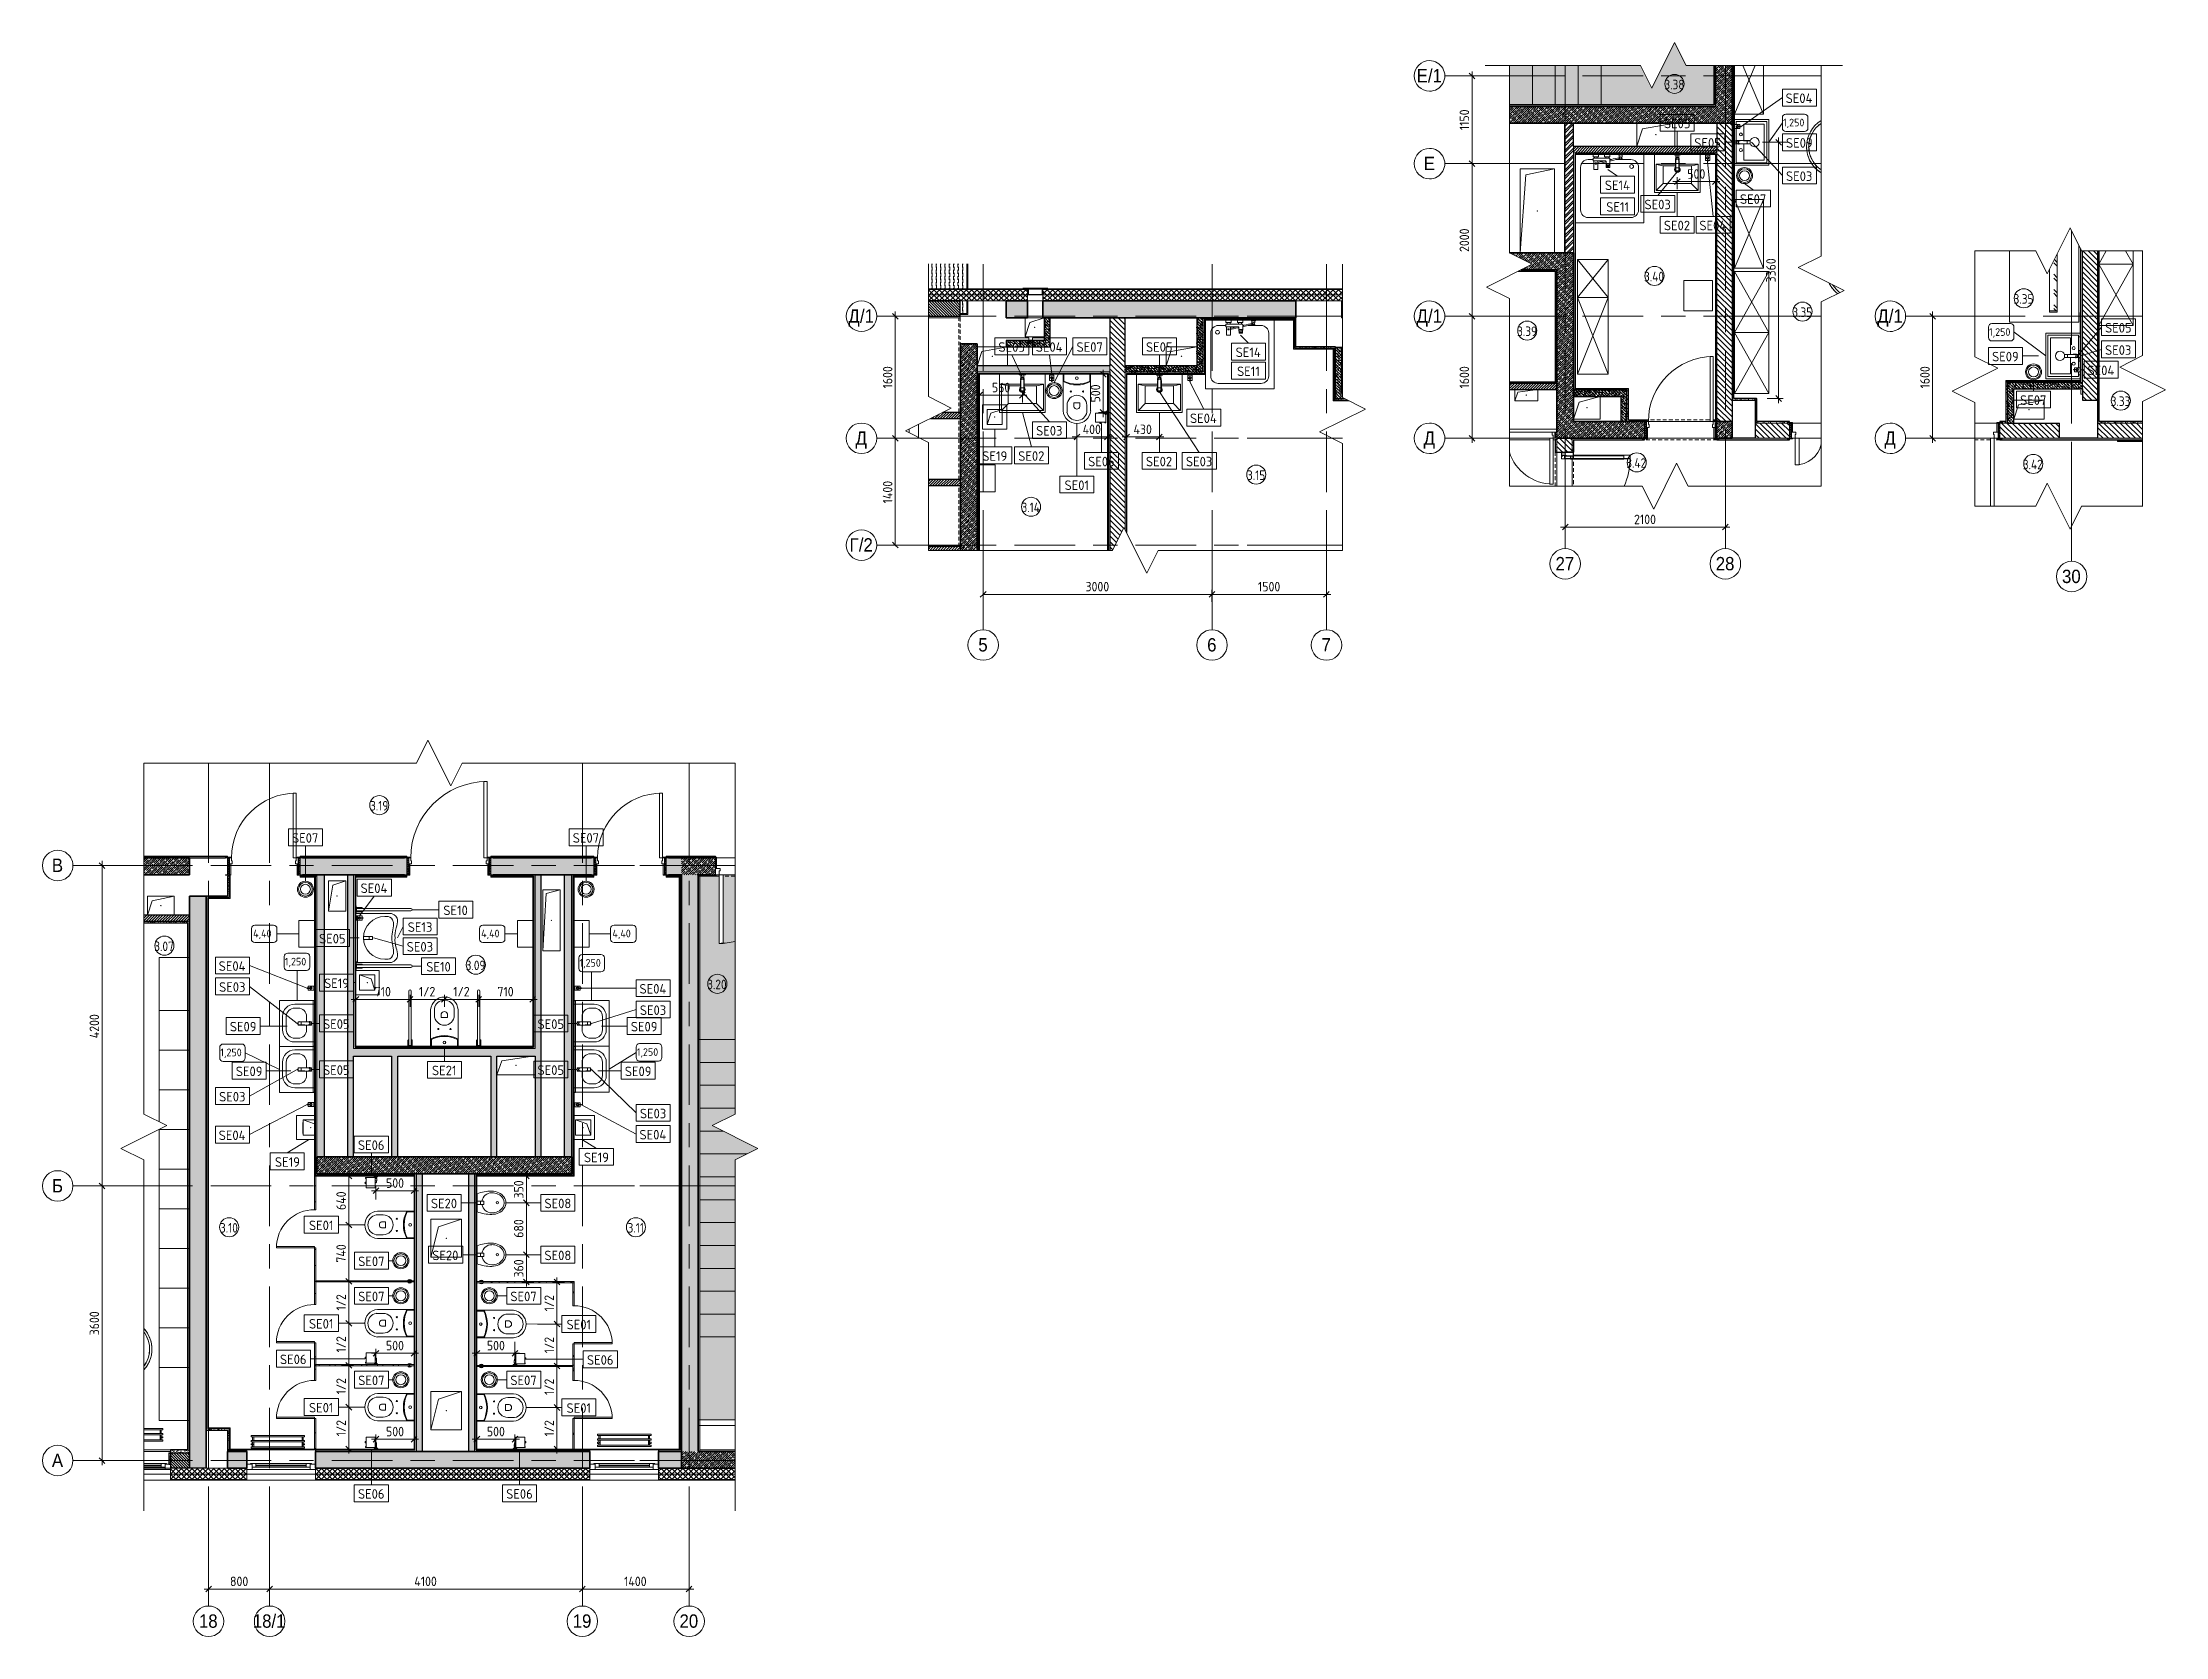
# Model space of a CAD drawing. Header units: millimetres. Extents: x 63482 to 319368, y -8553 to 29000.
# Drawn here: x 63482 to 91314, y -2306 to 18588 of the extents above; entities that cross this region are included whole.
import ezdxf

# ---------------------------------------------------------------- set-up
doc = ezdxf.new("R2010")
doc.units = ezdxf.units.MM
doc.linetypes.add('200_ШТРИХ__ш1_п0_6_', pattern=[80, 50, -30])
doc.linetypes.add('Осевая', pattern=[1587.5, 317.5, -238.125, 793.75, -238.125])
for name, color, linetype, lineweight, true_color in [('0-1', 7, 'Continuous', 9, 0x4994b4), ('A-DETL-GENF-1', 7, 'Continuous', 9, 0x4994b4), ('A-GENM-1', 7, 'Continuous', 9, 0x4994b4), ('A-WALL-1', 7, 'Continuous', 25, 0x3c3c3c), ('A-WALL-2', 7, 'Continuous', 15, 0x3c3c3c), ('A-WALL-3', 7, 'Continuous', 35, 0x3c3c3c), ('A-WALL-FNSH-1', 7, 'Continuous', 15, 0x3c3c3c), ('A-WALL-FNSH-2', 7, 'Continuous', 9, 0x3c3c3c), ('I-FURN-1', 7, 'Continuous', 9, 0xffffff), ('P-SANR-FIXT-1', 7, 'Continuous', 15, 0x4994b4), ('P-SANR-FIXT-2', 7, 'Continuous', 9, 0x4994b4), ('S-WALL-ANLY', 7, 'Continuous', 15, 0x008040), ('S-WALL-ANLY-1', 7, 'Continuous', 5, 0x008040)]:
    doc.layers.add(name, color=color, linetype=linetype, lineweight=lineweight, true_color=true_color)
for name, color, linetype, lineweight in [('A-ANNO-DIMS', 7, 'Continuous', 9), ('A-ANNO-DIMS-50', 7, 'Continuous', 9), ('A-AREA-IDEN', 7, 'Continuous', 9), ('A-DETL-GENF', 7, 'Continuous', 9), ('A-DETL-MBND', 7, '200_ШТРИХ__ш1_п0_6_', 9), ('A-DOOR', 7, 'Continuous', 9), ('A-DOOR-1', 7, 'Continuous', 15), ('A-DOOR-FRAM', 7, 'Continuous', 15), ('A-DOOR-FRAM-1', 7, 'Continuous', 9), ('A-GENM', 7, 'Continuous', 9), ('A-GENM-2', 7, 'Continuous', 25), ('A-GLAZ', 7, 'Continuous', 9), ('A-GLAZ-1', 7, 'Continuous', 15), ('A-GLAZ-CWMG', 7, 'Continuous', 9), ('A-GLAZ-CWMG-1', 7, 'Continuous', 25), ('A-WALL', 7, 'Continuous', 9), ('I-FURN', 7, 'Continuous', 9), ('I-FURN-IDEN', 7, 'Continuous', 9), ('I-WALL', 7, 'Continuous', 9), ('M-EQPM', 7, 'Continuous', 9), ('P-SANR-FIXT-IDEN', 7, 'Continuous', 9), ('S-STRS-2', 7, 'Continuous', 9), ('Оси', 7, 'Continuous', 9), ('Оси-1', 7, 'Continuous', 20), ('Оси-2', 7, 'Осевая', 9)]:
    doc.layers.add(name, color=color, linetype=linetype, lineweight=lineweight)
doc.layers.add('S-STRS-1', color=7, linetype='Continuous', lineweight=15, transparency=1)
doc.styles.add('Arial', font='arial.ttf', dxfattribs={"width": 0.9, "height": 175})
doc.styles.add('GOST Common', font='GOST_Common.ttf', dxfattribs={"height": 125})
doc.styles.add('GOST Common_1', font='GOST_Common.ttf', dxfattribs={"height": 100})
doc.styles.add('GOST Common_2', font='GOST_Common.ttf', dxfattribs={"width": 0.9, "height": 125})
doc.styles.add('ISOCPEUR', font='isocpeur.ttf', dxfattribs={"width": 0.9, "height": 125})
doc.dimstyles.new('ISO-2_5_0_9К_БОЛЬШОЙ', dxfattribs={"dimscale": 304.8, "dimtxt": 124.497647, "dimasz": 0.246063, "dimexe": 0.19685, "dimexo": 0.492126, "dimgap": 0, "dimtad": 1, "dimdec": 0, "dimrnd": 10, "dimzin": 0, "dimdsep": 46, "dimtxsty": 'ISOCPEUR', "dimblk1": 'OBLIQUE', "dimblk2": 'OBLIQUE', "dimsah": 1, "dimcen": 0.09, "dimdle": 0.19685, "dimazin": 0, "dimtfac": 1, "dimtdec": 4, "dimtix": 1, "dimtmove": 0, "dimatfit": 3, "dimfxl": 1, "dimtvp": 1, "dimtolj": 1, "dimtzin": 0, "dimarcsym": 2})
pattern_1 = [(45, (0, 0), (-28.512667, 28.512667), []), (45, (28.51, 0), (-28.512667, 28.512667), [50.403, -10.081, 1.676, -8.404])]
pattern_2 = [(135, (0, 0), (-37.717076, -37.717076), [53.34, -8.89, 1.778, -8.89]), (135, (0, 37.694), (-37.717076, -37.717076), []), (50, (0, 0), (63.763904, -5.57885), [6.668, -73.343]), (355, (0, 0), (-12.334876, 66.869514), [5.334, -58.674]), (100.451, (5.314, -0.465), (51.43036, 61.29098), [5.667, -62.332]), (46.184, (0, 17.78), (94.87722, -14.71484), [10.001, -110.014]), (96.636, (7.91, 16.55), (83.09115, 86.5993), [8.5, -93.497]), (351.184, (0, 17.78), (83.09204, 86.59928), [8.001, -88.011]), (21, (8.89, 13.335), (53.064487, -35.792726), [6.667, -73.342]), (326, (8.89, 13.335), (21.63066, 64.46546), [5.334, -58.674]), (71.451, (13.31, 10.35), (74.69646, 28.672367), [5.667, -62.332]), (37.5, (0, 0), (1.080413, 29.594271), [1.676, -56.286, 1.676, -57.887, -58.896]), (37.5, (0, 0), (1.080413, 29.594271), [-117.526, 1.676, -57.22]), (7.5, (0, 0), (23.386368, 35.063507), [1.676, -32.283, 1.676, -54.953, -22.447]), (7.5, (0, 0), (23.386368, 35.063507), [-90.589, 1.676, -20.771]), (327.5, (-19.825, 0), (47.456567, -2.005468), [1.676, -20.549, 1.676, -67.666, -92.012]), (327.5, (-19.825, 0), (47.456567, -2.005468), [-91.567, 1.676, -90.335]), (317.5, (-28.715, 0), (51.844948, 8.89904), [1.676, -27.216, 1.676, -44.374, -65.342]), (317.5, (-28.715, 0), (51.844948, 8.89904), [-74.943, 1.676, -63.665])]
pattern_3 = [(135, (1826.41, 174.685), (-14.14214, -14.14214), []), (225, (1826.41, 174.685), (14.14214, -14.14214), [])]
pattern_4 = [(45, (-296.384, 174.685), (-14.1421, 14.1421), []), (135, (-296.384, 174.685), (-14.1421, -14.1421), [])]
pattern_5 = [(0, (0, 0), (60.96, 15.24), [5.029, -40.691, 5.029, -40.691, -243.84]), (0, (0, 0), (60.96, 15.24), [-91.44, 5.029, -86.411, 5.029, -40.691, -106.68]), (0, (0, 0), (60.96, 15.24), [-228.6, 5.029, -25.451, 5.029, -71.171]), (120, (22.86, 7.62), (-43.678227, 45.1729086), [5.029, -40.691, 5.029, -40.691, -243.84]), (120, (22.86, 7.62), (-43.678227, 45.1729086), [-91.44, 5.029, -86.411, 5.029, -40.691, -106.68]), (120, (22.86, 7.62), (-43.678227, 45.1729086), [-228.6, 5.029, -25.451, 5.029, -71.171]), (240, (30.48, 38.1), (-17.281773, -60.4129086), [5.029, -40.691, 5.029, -40.691, -243.84]), (240, (30.48, 38.1), (-17.281773, -60.4129086), [-91.44, 5.029, -86.411, 5.029, -40.691, -106.68]), (240, (30.48, 38.1), (-17.281773, -60.4129086), [-228.6, 5.029, -25.451, 5.029, -71.171])]
pattern_6 = [(18.435, (-2539, 67002.855), (416.49961, 208.2509), [79.025, -579.519]), (49.399, (-2464.03, 67027.845), (1041.243719, 1249.505702), [38.399, -1881.572]), (46.848, (-2439.04, 66848.75), (2915.4788923, 3123.769422), [91.346, -4475.934]), (19.983, (-2376.565, 66915.39), (1666.001328, 624.746965), [48.75, -2388.754]), (0, (-2539, 66932.05), (208.25, 208.25), [41.65, -166.6]), (28.443, (-2497.35, 66932.05), (-2707.2483879, -1457.75313005), [113.682, -5570.435]), (354.289, (-2397.39, 66986.195), (-1874.2483835, 208.263648), [41.858, -2051.029]), (39.806, (-2355.74, 66982.03), (-1041.24396, -833.007541), [32.53, -1593.955])]
pattern_7 = [(18.435, (-1212.785, 70388.855), (416.499926, 208.249954), [79.025, -579.519]), (49.399, (-1137.815, 70413.845), (1041.243719, 1249.505702), [38.399, -1881.572]), (46.848, (-1112.825, 70234.75), (2915.4795762, 3123.7701515), [91.346, -4475.934]), (19.983, (-1050.35, 70301.39), (1666.001328, 624.746965), [48.75, -2388.754]), (0, (-1212.79, 70318.05), (208.25, 208.25), [41.65, -166.6]), (28.443, (-1171.135, 70318.05), (-2707.2483879, -1457.75313005), [113.682, -5570.435]), (354.289, (-1071.175, 70372.195), (-1874.2483835, 208.263648), [41.858, -2051.029]), (39.806, (-1029.525, 70368.03), (-1041.24396, -833.007541), [32.53, -1593.955])]
pattern_8 = [(18.435, (-1240, 67002.855), (416.49961, 208.2509), [79.025, -579.519]), (49.399, (-1165.03, 67027.845), (1041.243719, 1249.505702), [38.399, -1881.572]), (46.848, (-1140.04, 66848.75), (2915.4788923, 3123.769422), [91.346, -4475.934]), (19.983, (-1077.565, 66915.39), (1666.001328, 624.746965), [48.75, -2388.754]), (0, (-1240, 66932.05), (208.25, 208.25), [41.65, -166.6]), (28.443, (-1198.35, 66932.05), (-2707.2483879, -1457.75313005), [113.682, -5570.435]), (354.289, (-1098.39, 66986.195), (-1874.2483835, 208.263648), [41.858, -2051.029]), (39.806, (-1056.74, 66982.03), (-1041.24396, -833.007541), [32.53, -1593.955])]
pattern_9 = [(18.435, (-151, 67002.855), (416.49961, 208.2509), [79.025, -579.519]), (49.399, (-76.03, 67027.845), (1041.243719, 1249.505702), [38.399, -1881.572]), (46.848, (-51.04, 66848.75), (2915.4788923, 3123.769422), [91.346, -4475.934]), (19.983, (11.435, 66915.39), (1666.001328, 624.746965), [48.75, -2388.754]), (0, (-151, 66932.05), (208.25, 208.25), [41.65, -166.6]), (28.443, (-109.35, 66932.05), (-2707.2483879, -1457.75313005), [113.682, -5570.435]), (354.289, (-9.39, 66986.195), (-1874.2483835, 208.263648), [41.858, -2051.029]), (39.806, (32.26, 66982.03), (-1041.24396, -833.007541), [32.53, -1593.955])]
pattern_10 = [(18.435, (-151, 70388.855), (416.499926, 208.249954), [79.025, -579.519]), (49.399, (-76.03, 70413.845), (1041.243719, 1249.505702), [38.399, -1881.572]), (46.848, (-51.04, 70234.75), (2915.4795762, 3123.7701515), [91.346, -4475.934]), (19.983, (11.435, 70301.39), (1666.001328, 624.746965), [48.75, -2388.754]), (0, (-151, 70318.05), (208.25, 208.25), [41.65, -166.6]), (28.443, (-109.35, 70318.05), (-2707.2483879, -1457.75313005), [113.682, -5570.435]), (354.289, (-9.39, 70372.195), (-1874.2483835, 208.263648), [41.858, -2051.029]), (39.806, (32.26, 70368.03), (-1041.24396, -833.007541), [32.53, -1593.955])]
pattern_11 = [(135, (61804.263, 0), (-37.71708, -37.71708), [53.34, -8.89, 1.778, -8.89]), (135, (61804.263, 37.694), (-37.71708, -37.71708), []), (50, (61804.263, 0), (63.7639, -5.57885), [6.668, -73.343]), (355, (61804.26, 0), (-12.33488, 66.86951), [5.334, -58.674]), (100.451, (61809.58, -0.465), (51.43036, 61.29098), [5.667, -62.332]), (46.184, (61804.26, 17.78), (94.87722, -14.71484), [10.001, -110.014]), (96.636, (61812.17, 16.55), (83.09115, 86.5993), [8.5, -93.497]), (351.184, (61804.26, 17.78), (83.09204, 86.5993), [8.001, -88.011]), (21, (61813.153, 13.335), (53.06449, -35.79273), [6.667, -73.342]), (326, (61813.15, 13.335), (21.63066, 64.46546), [5.334, -58.674]), (71.451, (61817.575, 10.35), (74.69646, 28.67237), [5.667, -62.332]), (37.5, (61804.263, 0), (1.080413, 29.59427), [1.676, -56.286, 1.676, -57.887, -58.896]), (37.5, (61804.263, 0), (1.080413, 29.59427), [-117.526, 1.676, -57.22]), (7.5, (61804.263, 0), (23.386368, 35.063507), [1.676, -32.283, 1.676, -54.953, -22.447]), (7.5, (61804.263, 0), (23.386368, 35.063507), [-90.589, 1.676, -20.771]), (327.5, (61784.438, 0), (47.456567, -2.005468), [1.676, -20.549, 1.676, -67.666, -92.012]), (327.5, (61784.438, 0), (47.456567, -2.005468), [-91.567, 1.676, -90.335]), (317.5, (61775.55, 0), (51.84495, 8.89904), [1.676, -27.216, 1.676, -44.374, -65.342]), (317.5, (61775.55, 0), (51.84495, 8.89904), [-74.943, 1.676, -63.665])]
pattern_12 = [(45, (61804.263, 0), (-28.51267, 28.51267), []), (45, (61832.775, 0), (-28.51267, 28.51267), [50.403, -10.081, 1.676, -8.404])]
pattern_13 = [(45, (61804.263, 0), (-17.67767, 17.67767), [])]
pattern_14 = [(0, (61804.263, 0), (60.96, 15.24), [5.029, -40.691, 5.029, -40.691, -243.84]), (0, (61804.263, 0), (60.96, 15.24), [-91.44, 5.029, -86.411, 5.029, -40.691, -106.68]), (0, (61804.263, 0), (60.96, 15.24), [-228.6, 5.029, -25.451, 5.029, -71.171]), (120, (61827.123, 7.62), (-43.678227, 45.172909), [5.029, -40.691, 5.029, -40.691, -243.84]), (120, (61827.123, 7.62), (-43.678227, 45.172909), [-91.44, 5.029, -86.411, 5.029, -40.691, -106.68]), (120, (61827.123, 7.62), (-43.678227, 45.172909), [-228.6, 5.029, -25.451, 5.029, -71.171]), (240, (61834.743, 38.1), (-17.281773, -60.412909), [5.029, -40.691, 5.029, -40.691, -243.84]), (240, (61834.743, 38.1), (-17.281773, -60.412909), [-91.44, 5.029, -86.411, 5.029, -40.691, -106.68]), (240, (61834.743, 38.1), (-17.281773, -60.412909), [-228.6, 5.029, -25.451, 5.029, -71.171])]
pattern_15 = [(45, (-15165.72, 0), (-28.512667, 28.512667), []), (45, (-15137.207, 0), (-28.512667, 28.512667), [50.403, -10.081, 1.676, -8.404])]
pattern_16 = [(135, (-15165.72, 0), (-35.35534, -35.35534), [])]
pattern_17 = [(45, (-15165.719, 0), (-17.6776695, 17.6776695), [])]
pattern_18 = [(135, (-15165.72, 0), (-37.717076, -37.717076), [53.34, -8.89, 1.778, -8.89]), (135, (-15165.72, 37.694), (-37.717076, -37.717076), []), (50, (-15165.72, 0), (63.763904, -5.57885), [6.668, -73.343]), (355, (-15165.72, 0), (-12.334876, 66.869514), [5.334, -58.674]), (100.451, (-15160.405, -0.465), (51.43036, 61.29098), [5.667, -62.332]), (46.184, (-15165.72, 17.78), (94.87722, -14.714836), [10.001, -110.014]), (96.636, (-15157.81, 16.55), (83.091155, 86.599305), [8.5, -93.497]), (351.184, (-15165.72, 17.78), (83.09204, 86.59928), [8.001, -88.011]), (21, (-15156.83, 13.335), (53.064487, -35.792726), [6.667, -73.342]), (326, (-15156.83, 13.335), (21.63066, 64.46546), [5.334, -58.674]), (71.451, (-15152.407, 10.35), (74.69646, 28.672367), [5.667, -62.332]), (37.5, (-15165.719, 0), (1.080413, 29.594271), [1.676, -56.286, 1.676, -57.887, -58.896]), (37.5, (-15165.719, 0), (1.080413, 29.594271), [-117.526, 1.676, -57.22]), (7.5, (-15165.72, 0), (23.386368, 35.063507), [1.676, -32.283, 1.676, -54.953, -22.447]), (7.5, (-15165.72, 0), (23.386368, 35.063507), [-90.589, 1.676, -20.771]), (327.5, (-15185.544, 0), (47.456567, -2.0054684), [1.676, -20.549, 1.676, -67.666, -92.012]), (327.5, (-15185.544, 0), (47.456567, -2.0054684), [-91.567, 1.676, -90.335]), (317.5, (-15194.434, 0), (51.844948, 8.89904), [1.676, -27.216, 1.676, -44.374, -65.342]), (317.5, (-15194.434, 0), (51.844948, 8.89904), [-74.943, 1.676, -63.665])]
pattern_19 = [(0, (-15165.719, 0), (60.96, 15.24), [5.029, -40.691, 5.029, -40.691, -243.84]), (0, (-15165.719, 0), (60.96, 15.24), [-91.44, 5.029, -86.411, 5.029, -40.691, -106.68]), (0, (-15165.719, 0), (60.96, 15.24), [-228.6, 5.029, -25.451, 5.029, -71.171]), (120, (-15142.859, 7.62), (-43.6782272, 45.1729086), [5.029, -40.691, 5.029, -40.691, -243.84]), (120, (-15142.859, 7.62), (-43.6782272, 45.1729086), [-91.44, 5.029, -86.411, 5.029, -40.691, -106.68]), (120, (-15142.859, 7.62), (-43.6782272, 45.1729086), [-228.6, 5.029, -25.451, 5.029, -71.171]), (240, (-15135.239, 38.1), (-17.2817728, -60.4129086), [5.029, -40.691, 5.029, -40.691, -243.84]), (240, (-15135.239, 38.1), (-17.2817728, -60.4129086), [-91.44, 5.029, -86.411, 5.029, -40.691, -106.68]), (240, (-15135.239, 38.1), (-17.2817728, -60.4129086), [-228.6, 5.029, -25.451, 5.029, -71.171])]
pattern_20 = [(135, (-20626.346, 0), (-35.35534, -35.35534), [])]
pattern_21 = [(135, (-20626.346, 0), (-37.717076, -37.717076), [53.34, -8.89, 1.778, -8.89]), (135, (-20626.346, 37.694), (-37.717076, -37.717076), []), (50, (-20626.346, 0), (63.763904, -5.57885), [6.668, -73.343]), (355, (-20626.346, 0), (-12.334876, 66.869514), [5.334, -58.674]), (100.451, (-20621.03, -0.465), (51.430358, 61.29098), [5.667, -62.332]), (46.184, (-20626.35, 17.78), (94.87722, -14.714836), [10.001, -110.014]), (96.636, (-20618.44, 16.55), (83.091155, 86.599305), [8.5, -93.497]), (351.184, (-20626.35, 17.78), (83.09204, 86.59928), [8.001, -88.011]), (21, (-20617.456, 13.335), (53.064487, -35.792726), [6.667, -73.342]), (326, (-20617.456, 13.335), (21.63066, 64.46546), [5.334, -58.674]), (71.451, (-20613.034, 10.35), (74.696462, 28.672367), [5.667, -62.332]), (37.5, (-20626.346, 0), (1.080413, 29.594271), [1.676, -56.286, 1.676, -57.887, -58.896]), (37.5, (-20626.346, 0), (1.080413, 29.594271), [-117.526, 1.676, -57.22]), (7.5, (-20626.346, 0), (23.386368, 35.063507), [1.676, -32.283, 1.676, -54.953, -22.447]), (7.5, (-20626.346, 0), (23.386368, 35.063507), [-90.589, 1.676, -20.771]), (327.5, (-20646.17, 0), (47.456567, -2.0054684), [1.676, -20.549, 1.676, -67.666, -92.012]), (327.5, (-20646.17, 0), (47.456567, -2.0054684), [-91.567, 1.676, -90.335]), (317.5, (-20655.06, 0), (51.844948, 8.899041), [1.676, -27.216, 1.676, -44.374, -65.342]), (317.5, (-20655.06, 0), (51.844948, 8.899041), [-74.943, 1.676, -63.665])]
pattern_22 = [(0, (-20626.346, 0), (60.96, 15.24), [5.029, -40.691, 5.029, -40.691, -243.84]), (0, (-20626.346, 0), (60.96, 15.24), [-91.44, 5.029, -86.411, 5.029, -40.691, -106.68]), (0, (-20626.346, 0), (60.96, 15.24), [-228.6, 5.029, -25.451, 5.029, -71.171]), (120, (-20603.486, 7.62), (-43.6782272, 45.1729086), [5.029, -40.691, 5.029, -40.691, -243.84]), (120, (-20603.486, 7.62), (-43.6782272, 45.1729086), [-91.44, 5.029, -86.411, 5.029, -40.691, -106.68]), (120, (-20603.486, 7.62), (-43.6782272, 45.1729086), [-228.6, 5.029, -25.451, 5.029, -71.171]), (240, (-20595.866, 38.1), (-17.2817728, -60.4129086), [5.029, -40.691, 5.029, -40.691, -243.84]), (240, (-20595.866, 38.1), (-17.2817728, -60.4129086), [-91.44, 5.029, -86.411, 5.029, -40.691, -106.68]), (240, (-20595.866, 38.1), (-17.2817728, -60.4129086), [-228.6, 5.029, -25.451, 5.029, -71.171])]

msp = doc.modelspace()

# ---------------------------------------------------------------- texts
at = {"layer": 'A-AREA-IDEN', "char_height": 125, "attachment_point": 1, "style": 'GOST Common_2'}
for s, insert, width in [('3.38', (84744.2, 18100), 331.899), ('3.40', (84477.5, 15583.1), 342.721), ('3.35', (86421.9, 15115.3), 331.899), ('3.35', (89322.4, 15289), 331.899), ('3.39', (82813.6, 14865.3), 331.899), ('3.33', (90595.5, 13948.4), 331.899), ('3.42', (84244.7, 13138.8), 342.721), ('3.42', (89443.3, 13118.9), 342.721), ('3.15', (79273, 12978.2), 303.038), ('3.14', (76316.4, 12556.5), 313.861), ('3.19', (67776.9, 8645.6), 303.038), ('3.07', (64947.9, 6803.8), 331.899), ('3.09', (69030.2, 6553.8), 331.899), ('3.20', (72196.6, 6303.8), 331.899), ('3.10', (65809.3, 3113.3), 303.038), ('3.11', (71153, 3113.3), 274.177)]:
    msp.add_mtext(s, dxfattribs=dict(at, insert=insert, width=width))
at = {"layer": 'I-FURN-IDEN', "char_height": 100, "attachment_point": 1, "style": 'GOST Common_1'}
for s, insert, width in [('1,250', (86299.6, 17588.8), 368.776), ('1,250', (89000.8, 14842.8), 368.776), ('4,40', (66244.1, 6958.5), 332.7), ('4,40', (69233.2, 6958.5), 332.7), ('4,40', (70953.5, 6958.5), 332.7), ('1,250', (66659.8, 6590.4), 368.776), ('1,250', (70521.8, 6574.4), 368.776), ('1,250', (65813.9, 5399.8), 368.776), ('1,250', (71274.1, 5404.8), 368.776)]:
    msp.add_mtext(s, dxfattribs=dict(at, insert=insert, width=width))
at = {"layer": 'P-SANR-FIXT-IDEN', "char_height": 125, "attachment_point": 1, "style": 'GOST Common'}
for s, insert, width in [('SE04', (86334, 17920), 456.962), ('SE05', (84738.1, 17589.1), 444.937), ('SE05', (85136.9, 17334.1), 444.937), ('SE09', (86339, 17334.4), 444.937), ('SE14', (83964.3, 16778.5), 424.894), ('SE03', (86339, 16897.9), 444.937), ('SE11', (83982.6, 16495), 380.802), ('SE03', (84483.3, 16527), 444.937), ('SE07', (85735.3, 16597.8), 444.937), ('SE02', (84738.1, 16251.7), 444.937), ('SE04', (85203.6, 16251.7), 456.962), ('SE05', (90521, 14911), 444.937), ('SE05', (76014.2, 14658.6), 444.937), ('SE04', (76503.1, 14658.6), 456.962), ('SE07', (77038, 14658.6), 444.937), ('SE05', (77948.6, 14658.6), 444.937), ('SE14', (79124.3, 14589.8), 424.894), ('SE09', (89040.3, 14533.6), 444.937), ('SE03', (90521, 14618.8), 444.937), ('SE11', (79142.6, 14340.4), 380.802), ('SE04', (90291.3, 14352.3), 456.962), ('SE07', (89408, 13962.6), 444.937), ('SE04', (78525.5, 13724.3), 456.962), ('SE03', (76508.1, 13561.1), 444.937), ('SE19', (75802.8, 13229.6), 412.869), ('SE02', (76273.7, 13229.6), 444.937), ('SE06', (77190.3, 13157.6), 444.937), ('SE02', (77948.1, 13157.6), 444.937), ('SE03', (78472.3, 13157.6), 444.937), ('SE01', (76880.9, 12847.4), 412.869), ('SE07', (66753.6, 8223.9), 444.937), ('SE07', (70433.6, 8223.9), 444.937), ('SE04', (67652.1, 7564.6), 456.962), ('SE10', (68737.3, 7274.8), 412.869), ('SE13', (68270.6, 7055.4), 412.869), ('SE05', (67107.8, 6904.3), 444.937), ('SE03', (68257.4, 6797), 444.937), ('SE04', (65792.5, 6544.3), 456.962), ('SE10', (68513.5, 6534.9), 412.869), ('SE03', (65797.7, 6269.7), 444.937), ('SE19', (67173.6, 6318.7), 412.869), ('SE04', (71308.7, 6246.3), 456.962), ('SE03', (71313.6, 5966.4), 444.937), ('SE09', (65938.4, 5750.2), 444.937), ('SE05', (67160.3, 5784.4), 444.937), ('SE05', (69971.6, 5783.8), 444.937), ('SE09', (71195.2, 5750.2), 444.937), ('SE09', (66017, 5164.2), 444.937), ('SE05', (67160.3, 5181.3), 444.937), ('SE21', (68588.7, 5175.9), 412.869), ('SE05', (69971.6, 5180.8), 444.937), ('SE09', (71116.6, 5164.2), 444.937), ('SE03', (65797.7, 4832.3), 444.937), ('SE03', (71314, 4611.4), 444.937), ('SE04', (65792.5, 4326.1), 456.962), ('SE06', (67618.1, 4197), 444.937), ('SE04', (71308.7, 4334.2), 456.962), ('SE19', (66529.6, 3976.1), 412.869), ('SE19', (70581, 4035.8), 412.869), ('SE20', (68574.5, 3432.8), 444.937), ('SE08', (70062.9, 3432.8), 444.937), ('SE01', (66976, 3145.4), 412.869), ('SE07', (67621.1, 2673.8), 444.937), ('SE20', (68592.1, 2751.8), 444.937), ('SE08', (70062.9, 2751.8), 444.937), ('SE07', (67621.1, 2213.8), 444.937), ('SE07', (69616.2, 2213.8), 444.937), ('SE01', (66976, 1855.4), 412.869), ('SE01', (70352.8, 1845.4), 412.869), ('SE06', (66595.9, 1389.2), 444.937), ('SE07', (67621.1, 1113.8), 444.937), ('SE07', (69616.2, 1113.8), 444.937), ('SE06', (70620.2, 1381.2), 444.937), ('SE01', (66976, 755.9), 412.869), ('SE01', (70352.8, 750.9), 412.869), ('SE06', (67618.1, -374.6), 444.937), ('SE06', (69561.1, -374.6), 444.937)]:
    msp.add_mtext(s, dxfattribs=dict(at, insert=insert, width=width))
at = {"layer": 'Оси', "char_height": 175, "attachment_point": 1, "style": 'Arial'}
for s, insert, width in [('\\fArial|b0|i0|c204|p34|;\\W.9;Е', (81496.1, 18240.5), 180.38), ('/1', (81644.9, 18240.5), 227.278), ('\\fArial|b0|i0|c204|p34|;\\W.9;Е', (81589.7, 17090.5), 180.38), ('\\fArial|b0|i0|c204|p34|;\\W.9;Д', (74047.4, 15090.5), 183.987), ('/1', (74199.2, 15090.5), 227.278), ('\\fArial|b0|i0|c204|p34|;\\W.9;Д', (81494.5, 15090.5), 183.987), ('/1', (81646.3, 15090.5), 227.278), ('\\fArial|b0|i0|c204|p34|;\\W.9;Д', (87535, 15090.5), 183.987), ('/1', (87686.8, 15090.5), 227.278), ('\\fArial|b0|i0|c204|p34|;\\W.9;Д', (74141.3, 13490.5), 183.987), ('\\fArial|b0|i0|c204|p34|;\\W.9;Д', (81588.3, 13490.5), 183.987), ('\\fArial|b0|i0|c204|p34|;\\W.9;Д', (87628.8, 13490.5), 183.987), ('\\fArial|b0|i0|c204|p34|;\\W.9;Г', (74062.3, 12090.5), 147.911), ('/2', (74184.3, 12090.5), 227.278), ('27', (83318, 11844.7), 303.038), ('28', (85418, 11844.7), 303.038), ('30', (89957.3, 11677.7), 303.038), ('\\fArial|b0|i0|c204|p34|;\\W.9;5', (75750.5, 10780.5), 151.519), ('\\fArial|b0|i0|c204|p34|;\\W.9;6', (78750.5, 10780.5), 151.519), ('\\fArial|b0|i0|c204|p34|;\\W.9;7', (80250.5, 10780.5), 151.519), ('\\fArial|b0|i0|c204|p34|;\\W.9;В', (63605.8, 7890.5), 180.38), ('\\fArial|b0|i0|c204|p34|;\\W.9;Б', (63607.4, 3690.5), 176.772), ('\\fArial|b0|i0|c204|p34|;\\W.9;А', (63605.8, 90.5), 180.38), ('18', (65533.7, -2015.9), 303.038), ('18/1', (66239.9, -2015.9), 530.316), ('19', (70433.7, -2015.9), 303.038), ('20', (71833.7, -2015.9), 303.038)]:
    msp.add_mtext(s, dxfattribs=dict(at, insert=insert, width=width))

# ---------------------------------------------------------------- blocks, each defined once
blk = doc.blocks.new('120_Окно_СКБ_1Ст - 120_Окно_СКБ_1Ст 900х2500_h_-22445987-Фрагмент 3_1')
at = {"layer": 'A-GLAZ'}
for p, q in [((-101, -57), (-450, -57)), ((-430, -127), (-400, -127)), ((-330, -107), (-101, -107)), ((-101, -117), (-330, -117))]:
    blk.add_line(p, q, dxfattribs=at)
at = {"layer": 'A-GLAZ-1'}
for p, q in [((-450, -127), (-450, -57)), ((-450, -57), (-380, -57)), ((-380, -127), (-450, -127)), ((-380, -127), (-400, -127)), ((-400, -127), (-400, -137)), ((-400, -137), (-101, -137)), ((-101, -137), (-400, -137)), ((-380, -57), (-380, -127)), ((-101, -87), (-380, -87)), ((-380, -87), (-380, -127)), ((-330, -137), (-330, -87))]:
    blk.add_line(p, q, dxfattribs=at)
blk = doc.blocks.new('120_Окно_СКБ_1Ст - 120_Окно_СКБ_1Ст 900х2500_h_-V1-Фрагмент 3_1')
at = {"layer": 'A-GLAZ'}
for p, q in [((450, -57), (-450, -57)), ((-450, -127), (-400, -127)), ((-330, -107), (330, -107)), ((330, -117), (-330, -117)), ((400, -127), (450, -127))]:
    blk.add_line(p, q, dxfattribs=at)
at = {"layer": 'A-GLAZ-1'}
for p, q in [((-450, -127), (-450, -57)), ((-450, -57), (-380, -57)), ((-380, -127), (-450, -127)), ((-380, -127), (-400, -127)), ((-400, -127), (-400, -137)), ((-400, -137), (400, -137)), ((400, -137), (-400, -137)), ((-380, -57), (-380, -127)), ((380, -87), (-380, -87)), ((-380, -87), (-380, -127)), ((-330, -137), (-330, -87)), ((330, -137), (330, -87)), ((380, -127), (380, -57)), ((380, -57), (450, -57)), ((380, -127), (380, -87)), ((450, -127), (380, -127)), ((400, -127), (380, -127)), ((400, -137), (400, -127)), ((450, -57), (450, -127))]:
    blk.add_line(p, q, dxfattribs=at)
blk = doc.blocks.new('110_Дверь_СКБ_1Ст_Внутренняя1 - Д-7_л__950x2100h_Туалет-21784696-Фрагмент 3_1')
at = {"layer": 'A-DOOR'}
h = blk.add_hatch(dxfattribs=at)
h.set_pattern_fill('FP_5', color=256, style=0, pattern_type=2)
h.set_pattern_definition(pattern_3)
h.paths.add_polyline_path([(487.5, -110), (487.5, 110), (462.5, 110), (462.5, -110)])
at = {"layer": 'A-DOOR-FRAM-1'}
h = blk.add_hatch(dxfattribs=at)
h.set_pattern_fill('FP_6', color=256, style=0, pattern_type=2)
h.set_pattern_definition(pattern_4)
h.paths.add_polyline_path([(-462.5, -110), (-437.5, -110), (-437.5, 110), (-462.5, 110), (-462.5, -19.3)])
at = {"layer": 'A-DOOR'}
blk.add_arc((437.5, 110), 850, 90, 180, dxfattribs=at)
at = {"layer": 'A-DOOR-1'}
for p, q in [((437.5, 960), (397.5, 960)), ((397.5, 960), (397.5, 110)), ((437.5, 110), (437.5, 960)), ((397.5, 110), (437.5, 110))]:
    blk.add_line(p, q, dxfattribs=at)
at = {"layer": 'A-DOOR-FRAM'}
for p, q in [((-422.5, 118), (-492.5, 118)), ((-492.5, 118), (-492.5, 110)), ((-492.5, 110), (-422.5, 110)), ((-437.5, 110), (-462.5, 110)), ((-462.5, 110), (-462.5, -110)), ((-412.5, 110), (-437.5, 110)), ((-437.5, 110), (-437.5, 30)), ((-437.5, -110), (-437.5, 110)), ((-422.5, 110), (-437.5, 110)), ((-437.5, 110), (-437.5, 109)), ((-437.5, 109), (-422.5, 109)), ((-437.5, 30), (-402.5, 30)), ((-422.5, 30), (-437.5, 30)), ((-437.5, 30), (-437.5, -110)), ((-422.5, 110), (-422.5, 118)), ((-422.5, 109), (-422.5, 110)), ((-422.5, -110), (-422.5, 30)), ((-412.5, 70), (-412.5, 110)), ((-402.5, 70), (-412.5, 70)), ((-402.5, 30), (-402.5, 70)), ((437.5, 70), (427.5, 70)), ((427.5, 70), (427.5, 30)), ((427.5, 30), (462.5, 30)), ((437.5, 110), (437.5, 70)), ((462.5, 110), (437.5, 110)), ((517.5, 118), (447.5, 118)), ((447.5, 118), (447.5, 110)), ((462.5, 110), (447.5, 110)), ((447.5, 110), (447.5, 109)), ((447.5, 110), (517.5, 110)), ((447.5, 109), (462.5, 109)), ((462.5, 30), (447.5, 30)), ((447.5, 30), (447.5, -110)), ((462.5, 30), (462.5, 110)), ((487.5, 110), (462.5, 110)), ((462.5, 110), (462.5, -110)), ((462.5, 109), (462.5, 110)), ((462.5, -110), (462.5, 30)), ((487.5, -110), (487.5, 110)), ((517.5, 110), (517.5, 118)), ((-422.5, -110), (-492.5, -110)), ((-492.5, -110), (-492.5, -118)), ((-492.5, -118), (-422.5, -118)), ((-462.5, -110), (-437.5, -110)), ((-437.5, -110), (-422.5, -110)), ((-422.5, -118), (-422.5, -110)), ((447.5, -110), (462.5, -110)), ((517.5, -110), (447.5, -110)), ((447.5, -110), (447.5, -118)), ((447.5, -118), (517.5, -118)), ((462.5, -110), (487.5, -110)), ((517.5, -118), (517.5, -110))]:
    blk.add_line(p, q, dxfattribs=at)
blk = doc.blocks.new('110_Дверь_СКБ_1Ст_Внутренняя1 - Д-4 1100x2100h_су мгн-31586709-Фрагмент 3_1')
at = {"layer": 'A-DOOR'}
h = blk.add_hatch(dxfattribs=at)
h.set_pattern_fill('FP_7', color=256, style=0, pattern_type=2)
h.set_pattern_definition([(135, (1751.41, 174.685), (-14.14214, -14.14214), []), (225, (1751.41, 174.685), (14.14214, -14.14214), [])])
h.paths.add_polyline_path([(562.5, -110), (562.5, 110), (537.5, 110), (537.5, -110)])
at = {"layer": 'A-DOOR-FRAM-1'}
h = blk.add_hatch(dxfattribs=at)
h.set_pattern_fill('FP_8', color=256, style=0, pattern_type=2)
h.set_pattern_definition([(45, (-371.384, 174.685), (-14.1421, 14.1421), []), (135, (-371.384, 174.685), (-14.1421, -14.1421), [])])
h.paths.add_polyline_path([(-512.5, -110), (-512.5, 110), (-537.5, 110), (-537.5, -110)])
at = {"layer": 'A-DOOR'}
blk.add_arc((512.5, 110), 1000, 90, 180, dxfattribs=at)
at = {"layer": 'A-DOOR-1'}
for p, q in [((512.5, 1110), (472.5, 1110)), ((472.5, 1110), (472.5, 110)), ((512.5, 110), (512.5, 1110)), ((472.5, 110), (512.5, 110))]:
    blk.add_line(p, q, dxfattribs=at)
at = {"layer": 'A-DOOR-FRAM'}
for p, q in [((-497.5, 118), (-567.5, 118)), ((-567.5, 118), (-567.5, 110)), ((-567.5, 110), (-497.5, 110)), ((-512.5, 110), (-537.5, 110)), ((-537.5, 110), (-537.5, -110)), ((-487.5, 110), (-512.5, 110)), ((-512.5, 110), (-512.5, 30)), ((-512.5, -110), (-512.5, 110)), ((-497.5, 110), (-512.5, 110)), ((-512.5, 110), (-512.5, 109)), ((-512.5, 109), (-497.5, 109)), ((-512.5, 30), (-477.5, 30)), ((-497.5, 30), (-512.5, 30)), ((-512.5, 30), (-512.5, -110)), ((-497.5, 110), (-497.5, 118)), ((-497.5, 109), (-497.5, 110)), ((-497.5, -110), (-497.5, 30)), ((-487.5, 70), (-487.5, 110)), ((-477.5, 70), (-487.5, 70)), ((-477.5, 30), (-477.5, 70)), ((512.5, 70), (502.5, 70)), ((502.5, 70), (502.5, 30)), ((502.5, 30), (537.5, 30)), ((512.5, 110), (512.5, 70)), ((537.5, 110), (512.5, 110)), ((592.5, 118), (522.5, 118)), ((522.5, 118), (522.5, 110)), ((537.5, 110), (522.5, 110)), ((522.5, 110), (522.5, 109)), ((522.5, 110), (592.5, 110)), ((522.5, 109), (537.5, 109)), ((537.5, 30), (522.5, 30)), ((522.5, 30), (522.5, -110)), ((537.5, 30), (537.5, 110)), ((562.5, 110), (537.5, 110)), ((537.5, 110), (537.5, -110)), ((537.5, 109), (537.5, 110)), ((537.5, -110), (537.5, 30)), ((562.5, -110), (562.5, 110)), ((592.5, 110), (592.5, 118)), ((-497.5, -110), (-567.5, -110)), ((-567.5, -110), (-567.5, -118)), ((-567.5, -118), (-497.5, -118)), ((-537.5, -110), (-512.5, -110)), ((-512.5, -110), (-497.5, -110)), ((-497.5, -118), (-497.5, -110)), ((522.5, -110), (537.5, -110)), ((592.5, -110), (522.5, -110)), ((522.5, -110), (522.5, -118)), ((522.5, -118), (592.5, -118)), ((537.5, -110), (562.5, -110)), ((592.5, -118), (592.5, -110))]:
    blk.add_line(p, q, dxfattribs=at)
blk = doc.blocks.new('110_Дверь_СКБ_2Ст - Д-1 Лестничная клетка EIS60-24319353-Фрагмент 3_1')
at = {"layer": 'A-DOOR'}
blk.add_arc((662.5, 110), 900, 90, 103.31127, dxfattribs=at)
at = {"layer": 'A-DOOR-1'}
for p, q in [((662.5, 1010), (612.5, 1010)), ((612.5, 1010), (612.5, 110)), ((662.5, 110), (662.5, 1010)), ((612.5, 110), (662.5, 110))]:
    blk.add_line(p, q, dxfattribs=at)
at = {"layer": 'A-DOOR-FRAM'}
for p, q in [((662.5, 60), (652.5, 60)), ((652.5, 60), (652.5, 30)), ((652.5, 30), (712.5, 30)), ((662.5, 110), (662.5, 60)), ((712.5, 110), (662.5, 110)), ((767.5, 118), (697.5, 118)), ((697.5, 118), (697.5, 110)), ((697.5, 110), (767.5, 110)), ((712.5, 30), (697.5, 30)), ((697.5, 30), (697.5, -110)), ((712.5, 30), (712.5, 110)), ((712.5, -110), (712.5, 30)), ((767.5, 110), (767.5, 118)), ((697.5, -110), (712.5, -110)), ((767.5, -110), (697.5, -110)), ((697.5, -110), (697.5, -118)), ((697.5, -118), (767.5, -118)), ((767.5, -118), (767.5, -110))]:
    blk.add_line(p, q, dxfattribs=at)
blk = doc.blocks.new('GM_Отверстие прямоугольное _в плите_ - Отверстие-21604341-Фрагмент 3_1')
at = {"layer": 'A-GENM'}
for p, q in [((-100, -100), (-100, 100)), ((-100, 100), (100, 100)), ((100, 100), (-100, 100)), ((-100, 100), (-100, -100)), ((-100, -100), (-50, 50)), ((-50, 50), (100, 100)), ((100, 100), (100, -100)), ((100, -100), (100, 100)), ((100, -100), (-100, -100)), ((-100, -100), (100, -100))]:
    blk.add_line(p, q, dxfattribs=at)
for start, end in [(360, 180), (180, 360)]:
    blk.add_arc((0, 0), 2.5, start, end, dxfattribs=at)
blk = doc.blocks.new('GM_Отверстие прямоугольное _в плите_ - Отверстие-V2-Фрагмент 3_1')
at = {"layer": 'A-GENM'}
for p, q in [((-100, -100), (-100, 49)), ((-100, -100), (-50, 49)), ((-100, 49), (-100, -100)), ((100, 49), (100, -100)), ((100, -100), (100, 49)), ((100, -100), (-100, -100)), ((-100, -100), (100, -100))]:
    blk.add_line(p, q, dxfattribs=at)
for start, end in [(360, 180), (180, 360)]:
    blk.add_arc((0, 0), 2.5, start, end, dxfattribs=at)
blk = doc.blocks.new('GM_Отверстие прямоугольное _в плите_ - Отверстие-21608348-Фрагмент 3_1')
at = {"layer": 'A-GENM'}
for p, q in [((-250, -125), (-187, 62)), ((-187, 62), (215, 120)), ((250, -125), (-250, -125)), ((-250, -125), (250, -125))]:
    blk.add_line(p, q, dxfattribs=at)
for start, end in [(360, 180), (180, 360)]:
    blk.add_arc((0, 0), 2.5, start, end, dxfattribs=at)
blk = doc.blocks.new('GM_Отверстие прямоугольное _в плите_ - Отверстие-21609437-Фрагмент 3_1')
at = {"layer": 'A-GENM'}
for p, q in [((-200, -250), (-200, 250)), ((-200, 250), (200, 250)), ((200, 250), (-200, 250)), ((-200, 250), (-200, -250)), ((-200, -250), (-100, 150)), ((-100, 150), (200, 250)), ((200, 250), (200, -250)), ((200, -250), (200, 250)), ((200, -250), (-200, -250)), ((-200, -250), (200, -250))]:
    blk.add_line(p, q, dxfattribs=at)
for start, end in [(360, 180), (180, 360)]:
    blk.add_arc((0, 0), 2.5, start, end, dxfattribs=at)
blk = doc.blocks.new('GM_Отверстие прямоугольное _в плите_ - Отверстие-21986452-Фрагмент 3_1')
at = {"layer": 'A-GENM'}
for p, q in [((-175, -125), (-175, 125)), ((-175, 125), (175, 125)), ((175, 125), (-175, 125)), ((-175, 125), (-175, -125)), ((-175, -125), (-112.5, 62.5)), ((-112.5, 62.5), (175, 125)), ((175, 125), (175, -125)), ((175, -125), (175, 125))]:
    blk.add_line(p, q, dxfattribs=at)
for start, end in [(360, 180), (180, 360)]:
    blk.add_arc((0, 0), 2.5, start, end, dxfattribs=at)
blk = doc.blocks.new('GM_Отверстие прямоугольное _в плите_ - Отверстие-21991729-Фрагмент 3_1')
at = {"layer": 'A-GENM'}
for p, q in [((-115, -400), (-115, 400)), ((-115, 400), (115, 400)), ((115, 400), (-115, 400)), ((-115, 400), (-115, -400)), ((-115, -400), (-69, 354)), ((-69, 354), (115, 400)), ((115, 400), (115, -400)), ((115, -400), (115, 400)), ((115, -400), (-115, -400)), ((-115, -400), (115, -400))]:
    blk.add_line(p, q, dxfattribs=at)
for start, end in [(360, 180), (180, 360)]:
    blk.add_arc((0, 0), 2.5, start, end, dxfattribs=at)
blk = doc.blocks.new('GM_Отверстие прямоугольное _в плите_ - Отверстие-21983700-Фрагмент 3_1')
at = {"layer": 'A-GENM'}
for p, q in [((-115, -200), (-115, 200)), ((-115, 200), (115, 200)), ((115, 200), (-115, 200)), ((-115, 200), (-115, -200)), ((-115, -200), (-57.5, 142.5)), ((-57.5, 142.5), (115, 200)), ((115, 200), (115, -200)), ((115, -200), (115, 200)), ((115, -200), (-115, -200)), ((-115, -200), (115, -200))]:
    blk.add_line(p, q, dxfattribs=at)
for start, end in [(360, 180), (180, 360)]:
    blk.add_arc((0, 0), 2.5, start, end, dxfattribs=at)
blk = doc.blocks.new('ПУФ - 1_53-25461890-Фрагмент 3_1')
at = {"layer": 'I-FURN'}
for radius, start, end in [(400, 198.3873, 283.6204), (400, 198.3873, 200), (400, 200, 210), (400, 210, 220), (370, 203.7992, 211.7647), (370, 203.7992, 275.2941), (370, 211.7647, 232.9412), (400, 220, 230), (400, 230, 240), (370, 232.9412, 254.1176), (400, 240, 260), (370, 254.1176, 275.2941), (400, 260, 280), (370, 275.2941, 278.2906), (370, 275.2941, 278.2906), (400, 280, 283.6204)]:
    blk.add_arc((0, 0), radius, start, end, dxfattribs=at)
blk = doc.blocks.new('radiator_prado_classic_z_tip_30_po exemplyaru - Classic Z Тип 30-500-30677900-Фрагмент 3_1')
at = {"layer": 'M-EQPM'}
for p, q in [((700, 228), (453, 228)), ((453, 210), (700, 210)), ((700, 164), (453, 164)), ((453, 146), (700, 146)), ((700, 82), (453, 82)), ((700, 64), (453, 64)), ((668, 210), (668, 164)), ((668, 146), (668, 82)), ((682, 164), (682, 210)), ((682, 121), (682, 146)), ((700, 121), (682, 121)), ((682, 82), (682, 107)), ((682, 107), (700, 107)), ((700, 210), (700, 228)), ((700, 146), (700, 164)), ((700, 121), (700, 107)), ((700, 64), (700, 82))]:
    blk.add_line(p, q, dxfattribs=at)
for points, knots in [([(675, 114), (675, 114), (676, 115), (678, 117), (678, 117), (679, 118), (679, 118), (680, 119), (680, 119), (680, 119), (680, 119), (681, 120), (681, 120), (681, 120), (681, 120), (682, 121), (682, 121), (682, 121), (682, 121), (682, 121), (682, 121), (682, 121), (682, 121)], [0, 0, 0, 0, 0.142857, 0.285714, 0.357143, 0.392857, 0.428571, 0.464286, 0.5, 0.535714, 0.571429, 0.607143, 0.642857, 0.678571, 0.714286, 0.75, 0.785714, 0.821429, 0.857143, 0.892857, 0.928571, 1, 1, 1, 1]), ([(682, 107), (682, 107), (682, 107), (682, 107), (682, 107), (682, 107), (682, 107), (682, 107), (681, 108), (681, 108), (681, 108), (681, 108), (680, 109), (680, 109), (680, 109), (679, 110), (679, 110), (678, 111), (678, 111), (676, 113), (675, 114), (675, 114)], [0, 0, 0, 0, 0.071429, 0.107143, 0.142857, 0.178571, 0.214286, 0.25, 0.285714, 0.321429, 0.357143, 0.392857, 0.428571, 0.464286, 0.5, 0.571429, 0.607143, 0.642857, 0.714286, 0.857143, 1, 1, 1, 1])]:
    blk.add_open_spline(points, degree=3, knots=knots, dxfattribs=at)
blk = doc.blocks.new('radiator_prado_classic_z_tip_30_po exemplyaru - Classic Z Тип 30-500-V3-Фрагмент 3_1')
at = {"layer": 'M-EQPM'}
for p, q in [((0, 228), (0, 210)), ((700, 228), (0, 228)), ((0, 210), (700, 210)), ((700, 164), (0, 164)), ((0, 164), (0, 146)), ((0, 146), (700, 146)), ((18, 121), (0, 121)), ((0, 106), (0, 121)), ((0, 106), (18, 106)), ((700, 82), (0, 82)), ((0, 82), (0, 64)), ((700, 64), (0, 64)), ((18, 210), (18, 164)), ((18, 146), (18, 121)), ((18, 106), (18, 82)), ((33, 164), (33, 210)), ((33, 82), (33, 146)), ((668, 210), (668, 164)), ((668, 146), (668, 82)), ((682, 164), (682, 210)), ((682, 121), (682, 146)), ((700, 121), (682, 121)), ((682, 82), (682, 106)), ((682, 106), (700, 106)), ((700, 210), (700, 228)), ((700, 146), (700, 164)), ((700, 121), (700, 106)), ((700, 64), (700, 82))]:
    blk.add_line(p, q, dxfattribs=at)
for points, knots in [([(25, 114), (25, 114), (24, 115), (22, 117), (22, 117), (21, 118), (21, 118), (20, 119), (20, 119), (20, 119), (20, 119), (19, 120), (19, 120), (19, 120), (19, 120), (18, 121), (18, 121), (18, 121), (18, 121), (18, 121), (18, 121), (18, 121), (18, 121)], [0, 0, 0, 0, 0.142857, 0.285714, 0.357143, 0.392857, 0.428571, 0.464286, 0.5, 0.535714, 0.571429, 0.607143, 0.642857, 0.678571, 0.714286, 0.75, 0.785714, 0.821429, 0.857143, 0.892857, 0.928571, 1, 1, 1, 1]), ([(18, 106), (18, 106), (18, 107), (18, 107), (18, 107), (18, 107), (18, 107), (18, 107), (19, 108), (19, 108), (19, 108), (19, 108), (20, 109), (20, 109), (20, 109), (21, 110), (21, 110), (22, 111), (22, 111), (24, 113), (25, 114), (25, 114)], [0, 0, 0, 0, 0.071429, 0.107143, 0.142857, 0.178571, 0.214286, 0.25, 0.285714, 0.321429, 0.357143, 0.392857, 0.428571, 0.464286, 0.5, 0.571429, 0.607143, 0.642857, 0.714286, 0.857143, 1, 1, 1, 1]), ([(675, 114), (675, 114), (676, 115), (678, 117), (678, 117), (679, 118), (679, 118), (680, 119), (680, 119), (680, 119), (680, 119), (681, 120), (681, 120), (681, 120), (681, 120), (682, 121), (682, 121), (682, 121), (682, 121), (682, 121), (682, 121), (682, 121), (682, 121)], [0, 0, 0, 0, 0.142857, 0.285714, 0.357143, 0.392857, 0.428571, 0.464286, 0.5, 0.535714, 0.571429, 0.607143, 0.642857, 0.678571, 0.714286, 0.75, 0.785714, 0.821429, 0.857143, 0.892857, 0.928571, 1, 1, 1, 1]), ([(682, 106), (682, 106), (682, 107), (682, 107), (682, 107), (682, 107), (682, 107), (682, 107), (681, 108), (681, 108), (681, 108), (681, 108), (680, 109), (680, 109), (680, 109), (679, 110), (679, 110), (678, 111), (678, 111), (676, 113), (675, 114), (675, 114)], [0, 0, 0, 0, 0.071429, 0.107143, 0.142857, 0.178571, 0.214286, 0.25, 0.285714, 0.321429, 0.357143, 0.392857, 0.428571, 0.464286, 0.5, 0.571429, 0.607143, 0.642857, 0.714286, 0.857143, 1, 1, 1, 1])]:
    blk.add_open_spline(points, degree=3, knots=knots, dxfattribs=at)
blk = doc.blocks.new('зеркало круглое600д - 1_22д зеркало круглое d600-30456177-Фрагмент 3_1')
at = {"layer": 'I-FURN'}
for p, q in [((-300, 0), (-300, -20)), ((-300, -20), (-115, -20)), ((300, -20), (-300, -20)), ((-115, -20), (-59, -20)), ((-59, -20), (300, -20)), ((300, -20), (300, 0))]:
    blk.add_line(p, q, dxfattribs=at)
blk = doc.blocks.new('зеркало круглое600д - 1_22д зеркало круглое d600-V4-Фрагмент 3_1')
at = {"layer": 'I-FURN'}
for p, q in [((-300, 0), (-300, -20)), ((-300, -20), (-167, -20)), ((300, -20), (-300, -20)), ((-167, -20), (300, -20)), ((300, -20), (300, 0))]:
    blk.add_line(p, q, dxfattribs=at)
blk = doc.blocks.new('зеркало круглое600д - 1_22д зеркало круглое d600-31405140-Фрагмент 3_1')
at = {"layer": 'I-FURN'}
for p, q in [((-300, 20), (-300, 0)), ((-300, 20), (300, 20)), ((300, 20), (-300, 20)), ((300, 0), (300, 20))]:
    blk.add_line(p, q, dxfattribs=at)
blk = doc.blocks.new('зеркало круглое600д - 1_22д зеркало круглое d600-V5-Фрагмент 3_1')
at = {"layer": 'I-FURN'}
for p, q in [((-300, 20), (-300, 0)), ((-300, 0), (246, 0)), ((300, 0), (-300, 0)), ((258, 0), (300, 0)), ((300, 0), (300, 20))]:
    blk.add_line(p, q, dxfattribs=at)
blk = doc.blocks.new('131_Сантехническая перегородка_Дверь_ поз_4 - СД-1-30830986-Фрагмент 3_1')
at = {"layer": 'A-DOOR'}
h = blk.add_hatch(dxfattribs=at)
h.set_pattern_fill('FP_11', color=256, style=0, pattern_type=2)
h.set_pattern_definition(pattern_6)
h.paths.add_polyline_path([(750, -8), (1190, -8), (1190, 8), (750, 8), (750, -3)])
at = {"layer": 'A-GENM'}
h = blk.add_hatch(dxfattribs=at)
h.set_pattern_fill('FP_11', color=256, style=0, pattern_type=2)
h.set_pattern_definition(pattern_6)
h.paths.add_polyline_path([(-190, -8), (250, -8), (250, 8), (-190, 8)])
at = {"layer": 'A-DOOR'}
for p, q in [((266, 508), (250, 508)), ((250, 8), (250, 508)), ((266, 8), (266, 508)), ((266, 8), (250, 8))]:
    blk.add_line(p, q, dxfattribs=at)
blk.add_arc((250, 8), 500, 360, 90, dxfattribs=at)
at = {"layer": 'A-GENM'}
for p, q in [((-190, 8), (250, 8)), ((-190, 8), (-190, -8)), ((250, 8), (250, -8)), ((750, 8), (1190, 8)), ((750, 8), (750, -8)), ((250, -8), (-190, -8)), ((1190, -8), (750, -8))]:
    blk.add_line(p, q, dxfattribs=at)
blk = doc.blocks.new('131_Сантехническая перегородка_Дверь - СД-1-29846662-Фрагмент 3_1')
at = {"layer": 'A-DOOR'}
h = blk.add_hatch(dxfattribs=at)
h.set_pattern_fill('FP_12', color=256, style=0, pattern_type=2)
h.set_pattern_definition(pattern_7)
h.paths.add_polyline_path([(817, 8), (817, -8), (1135, -8), (1135, 8)])
at = {"layer": 'A-GENM'}
h = blk.add_hatch(dxfattribs=at)
h.set_pattern_fill('FP_12', color=256, style=0, pattern_type=2)
h.set_pattern_definition(pattern_7)
h.paths.add_polyline_path([(0, 8), (0, -8), (317, -8), (317, 8)])
at = {"layer": 'A-DOOR'}
for p, q in [((333, -8), (317, -8)), ((317, -8), (317, -508)), ((333, -8), (333, -508)), ((333, -508), (317, -508))]:
    blk.add_line(p, q, dxfattribs=at)
blk.add_arc((317, -8), 500, 270, 0, dxfattribs=at)
at = {"layer": 'A-GENM'}
for p, q in [((0, 8), (317, 8)), ((0, 8), (0, -8)), ((317, 8), (317, -8)), ((817, 8), (1135, 8)), ((817, 8), (817, -8)), ((1135, 8), (1135, -8)), ((317, -8), (0, -8)), ((1135, -8), (817, -8))]:
    blk.add_line(p, q, dxfattribs=at)
blk = doc.blocks.new('131_Сантехническая перегородка_Дверь - СД-1-30819167-Фрагмент 3_1')
at = {"layer": 'A-DOOR'}
h = blk.add_hatch(dxfattribs=at)
h.set_pattern_fill('FP_13', color=256, style=0, pattern_type=2)
h.set_pattern_definition(pattern_8)
h.paths.add_polyline_path([(805, -8), (1110, -8), (1110, 8), (805, 8)])
at = {"layer": 'A-GENM'}
h = blk.add_hatch(dxfattribs=at)
h.set_pattern_fill('FP_13', color=256, style=0, pattern_type=2)
h.set_pattern_definition(pattern_8)
h.paths.add_polyline_path([(0, -8), (305, -8), (305, 8), (0, 8)])
at = {"layer": 'A-DOOR'}
for p, q in [((321, 508), (305, 508)), ((305, 8), (305, 508)), ((321, 8), (321, 508)), ((321, 8), (305, 8))]:
    blk.add_line(p, q, dxfattribs=at)
blk.add_arc((305, 8), 500, 360, 90, dxfattribs=at)
at = {"layer": 'A-GENM'}
for p, q in [((0, 8), (305, 8)), ((0, 8), (0, -8)), ((305, 8), (305, -8)), ((805, 8), (1110, 8)), ((805, 8), (805, -8)), ((1110, 8), (1110, -8)), ((305, -8), (0, -8)), ((1110, -8), (805, -8))]:
    blk.add_line(p, q, dxfattribs=at)
blk = doc.blocks.new('131_Сантехническая перегородка_Дверь_сдвиг_ - СД-1-30823593-Фрагмент 3_1')
at = {"layer": 'A-DOOR'}
h = blk.add_hatch(dxfattribs=at)
h.set_pattern_fill('FP_14', color=256, style=0, pattern_type=2)
h.set_pattern_definition(pattern_9)
h.paths.add_polyline_path([(900, -8), (1100, -8), (1100, 8), (900, 8)])
at = {"layer": 'A-GENM'}
h = blk.add_hatch(dxfattribs=at)
h.set_pattern_fill('FP_14', color=256, style=0, pattern_type=2)
h.set_pattern_definition(pattern_9)
h.paths.add_polyline_path([(0, -8), (400, -8), (400, 8), (0, 8), (0, -3)])
at = {"layer": 'A-DOOR'}
for p, q in [((416, 508), (400, 508)), ((400, 8), (400, 508)), ((416, 8), (416, 508)), ((416, 8), (400, 8))]:
    blk.add_line(p, q, dxfattribs=at)
blk.add_arc((400, 8), 500, 360, 90, dxfattribs=at)
at = {"layer": 'A-GENM'}
for p, q in [((0, 8), (400, 8)), ((0, 8), (0, -3)), ((400, 8), (400, -8)), ((900, 8), (1100, 8)), ((900, 8), (900, -8)), ((1100, 8), (1100, -8)), ((400, -8), (0, -8)), ((1100, -8), (900, -8))]:
    blk.add_line(p, q, dxfattribs=at)
blk = doc.blocks.new('131_Сантехническая перегородка_Дверь_сдвиг_ - СД-1-30819161-Фрагмент 3_1')
at = {"layer": 'A-DOOR'}
h = blk.add_hatch(dxfattribs=at)
h.set_pattern_fill('FP_15', color=256, style=0, pattern_type=2)
h.set_pattern_definition(pattern_10)
h.paths.add_polyline_path([(900, 8), (900, -8), (1100, -8), (1100, 8)])
at = {"layer": 'A-GENM'}
h = blk.add_hatch(dxfattribs=at)
h.set_pattern_fill('FP_15', color=256, style=0, pattern_type=2)
h.set_pattern_definition(pattern_10)
h.paths.add_polyline_path([(0, 8), (0, -8), (400, -8), (400, 8)])
at = {"layer": 'A-DOOR'}
for p, q in [((416, -8), (400, -8)), ((400, -8), (400, -508)), ((416, -8), (416, -508)), ((416, -508), (400, -508))]:
    blk.add_line(p, q, dxfattribs=at)
blk.add_arc((400, -8), 500, 270, 0, dxfattribs=at)
at = {"layer": 'A-GENM'}
for p, q in [((0, 8), (400, 8)), ((400, 8), (400, -8)), ((900, 8), (1100, 8)), ((900, 8), (900, -8)), ((1100, 8), (1100, -8)), ((400, -8), (0, -8)), ((1100, -8), (900, -8))]:
    blk.add_line(p, q, dxfattribs=at)
blk = doc.blocks.new('131_Сантехническая перегородка - СП-4-30850764-Фрагмент 3_1')
at = {"layer": 'A-GENM'}
h = blk.add_hatch(dxfattribs=at)
h.set_pattern_fill('FP_16', color=256, style=0, pattern_type=2)
h.set_pattern_definition([(108.435, (-69066.66, -2340), (-208.249954, 416.499926), [79.025, -579.519]), (139.399, (-69091.653, -2265.03), (-1249.505702, 1041.243719), [38.399, -1881.572]), (136.848, (-68912.558, -2240.04), (-3123.769422, 2915.4788923), [91.346, -4475.934]), (109.983, (-68979.198, -2177.565), (-624.746965, 1666.001328), [48.75, -2388.754]), (90, (-68995.86, -2340), (-208.25, 208.25), [41.65, -166.6]), (118.443, (-68995.858, -2298.35), (1457.75313005, -2707.2483879), [113.682, -5570.435]), (84.289, (-69050.003, -2198.39), (-208.263648, -1874.2483835), [41.858, -2051.029]), (129.806, (-69045.838, -2156.74), (833.007541, -1041.24396), [32.53, -1593.955])])
h.paths.add_polyline_path([(1330, -8), (1330, 8), (56, 8), (56, -8), (748, -8)])
for p, q in [((56, 8), (1330, 8)), ((1330, 8), (1330, -8)), ((1330, -8), (56, -8))]:
    blk.add_line(p, q, dxfattribs=at)
at = {"layer": 'A-GENM', "flags": 128}
for points in [[(127, 8), (118, 15), (107, 13), (101, 8)], [(101, -8), (110, -15), (121, -13), (127, -8)]]:
    blk.add_lwpolyline(points, dxfattribs=at)
at = {"layer": 'A-GENM'}
for radius, start, end in [(24.6, 19.9113, 160.0887), (17.6, 28.9731, 151.0269), (15.1, 126.8617, 139.5341), (15.1, 78.8699, 82.6459), (15.1, 40.4659, 53.124), (24.6, 199.9113, 340.0887), (17.6, 208.9731, 331.0269), (15.1, 220.4659, 233.124), (15.1, 258.8699, 262.6459), (15.1, 306.8617, 319.5341)]:
    blk.add_arc((114, 0), radius, start, end, dxfattribs=at)
blk = doc.blocks.new('131_Сантехническая перегородка - СП-4-30850728-Фрагмент 3_1')
at = {"layer": 'A-GENM'}
h = blk.add_hatch(dxfattribs=at)
h.set_pattern_fill('FP_17', color=256, style=0, pattern_type=2)
h.set_pattern_definition([(108.435, (-69050.52, -1240), (-208.249954, 416.499926), [79.025, -579.519]), (139.399, (-69075.51, -1165.03), (-1249.505702, 1041.243719), [38.399, -1881.572]), (136.848, (-68896.414, -1140.04), (-3123.769422, 2915.4788923), [91.346, -4475.934]), (109.983, (-68963.054, -1077.565), (-624.746965, 1666.001328), [48.75, -2388.754]), (90, (-68979.71, -1240), (-208.25, 208.25), [41.65, -166.6]), (118.443, (-68979.714, -1198.35), (1457.75313005, -2707.2483879), [113.682, -5570.435]), (84.289, (-69033.86, -1098.39), (-208.263648, -1874.2483835), [41.858, -2051.029]), (129.806, (-69029.694, -1056.74), (833.007541, -1041.24396), [32.53, -1593.955])])
h.paths.add_polyline_path([(1330, -8), (1330, 8), (72, 8), (72, -8), (764, -8)])
for p, q in [((72, 8), (1330, 8)), ((1330, 8), (1330, -8)), ((1330, -8), (72, -8))]:
    blk.add_line(p, q, dxfattribs=at)
at = {"layer": 'A-GENM', "flags": 128}
for points in [[(143, 8), (134, 15), (123, 13), (117, 8)], [(117, -8), (126, -15), (137, -13), (143, -8)]]:
    blk.add_lwpolyline(points, dxfattribs=at)
at = {"layer": 'A-GENM'}
for radius, start, end in [(24.6, 19.9113, 160.0887), (17.6, 28.9731, 151.0269), (15.1, 126.8617, 139.5341), (15.1, 78.8699, 82.6459), (15.1, 40.4659, 53.124), (24.6, 199.9113, 340.0887), (17.6, 208.9731, 331.0269), (15.1, 220.4659, 233.124), (15.1, 258.8699, 262.6459), (15.1, 306.8617, 319.5341)]:
    blk.add_arc((130, 0), radius, start, end, dxfattribs=at)
blk = doc.blocks.new('131_Сантехническая перегородка - СП-4-30819166-Фрагмент 3_1')
at = {"layer": 'A-GENM'}
h = blk.add_hatch(dxfattribs=at)
h.set_pattern_fill('FP_18', color=256, style=0, pattern_type=2)
h.set_pattern_definition([(288.435, (68341.18, 2350), (208.2509, -416.49961), [79.025, -579.519]), (319.399, (68366.173, 2275.03), (1249.505702, -1041.243719), [38.399, -1881.572]), (316.848, (68187.078, 2250.04), (3123.7701515, -2915.4795762), [91.346, -4475.934]), (289.983, (68253.718, 2187.565), (624.746965, -1666.001328), [48.75, -2388.754]), (270, (68270.38, 2350), (208.25, -208.25), [41.65, -166.6]), (298.443, (68270.378, 2308.35), (-1457.75313005, 2707.2483879), [113.682, -5570.435]), (264.289, (68324.523, 2208.39), (208.263648, 1874.2483835), [41.858, -2051.029]), (309.806, (68320.358, 2166.74), (-833.006901, 1041.243191), [32.53, -1593.955])])
h.paths.add_polyline_path([(1330, 8), (41, 8), (41, -8), (1330, -8)])
for p, q in [((41, 8), (1330, 8)), ((1330, 8), (1330, -8)), ((1330, -8), (41, -8))]:
    blk.add_line(p, q, dxfattribs=at)
at = {"layer": 'A-GENM', "flags": 128}
for points in [[(111, 8), (103, 15), (92, 13), (86, 8)], [(86, -8), (95, -15), (105, -13), (111, -8)]]:
    blk.add_lwpolyline(points, dxfattribs=at)
at = {"layer": 'A-GENM'}
for radius, start, end in [(24.6, 19.9113, 160.0887), (17.6, 28.9731, 151.0269), (15.1, 126.8617, 139.5341), (15.1, 78.8699, 82.6459), (15.1, 40.4659, 53.124), (24.6, 199.9113, 340.0887), (17.6, 208.9731, 331.0269), (15.1, 220.4659, 233.124), (15.1, 258.8699, 262.6459), (15.1, 306.8617, 319.5341)]:
    blk.add_arc((99, 0), radius, start, end, dxfattribs=at)
blk = doc.blocks.new('131_Сантехническая перегородка - СП-4-29831414-Фрагмент 3_1')
at = {"layer": 'A-GENM'}
h = blk.add_hatch(dxfattribs=at)
h.set_pattern_fill('FP_19', color=256, style=0, pattern_type=2)
h.set_pattern_definition([(288.435, (68325.375, 1250), (208.2509, -416.49961), [79.025, -579.519]), (319.399, (68350.365, 1175.03), (1249.505702, -1041.243719), [38.399, -1881.572]), (316.848, (68171.27, 1150.04), (3123.7701515, -2915.4795762), [91.346, -4475.934]), (289.983, (68237.91, 1087.565), (624.746965, -1666.001328), [48.75, -2388.754]), (270, (68254.57, 1250), (208.25, -208.25), [41.65, -166.6]), (298.443, (68254.57, 1208.35), (-1457.75313005, 2707.2483879), [113.682, -5570.435]), (264.289, (68308.715, 1108.39), (208.263648, 1874.2483835), [41.858, -2051.029]), (309.806, (68304.55, 1066.74), (-833.006901, 1041.243191), [32.53, -1593.955])])
h.paths.add_polyline_path([(1330, 8), (26, 8), (26, -8), (1330, -8)])
for p, q in [((26, 8), (1330, 8)), ((1330, 8), (1330, -8)), ((1330, -8), (26, -8))]:
    blk.add_line(p, q, dxfattribs=at)
at = {"layer": 'A-GENM', "flags": 128}
for points in [[(97, 8), (88, 15), (77, 13), (71, 8)], [(71, -8), (80, -15), (91, -13), (97, -8)]]:
    blk.add_lwpolyline(points, dxfattribs=at)
at = {"layer": 'A-GENM'}
for radius, start, end in [(24.6, 19.9113, 160.0887), (17.6, 28.9731, 151.0269), (15.1, 126.8617, 139.5341), (15.1, 78.8699, 82.6459), (15.1, 40.4659, 53.124), (24.6, 199.9113, 340.0887), (17.6, 208.9731, 331.0269), (15.1, 220.4659, 233.124), (15.1, 258.8699, 262.6459), (15.1, 306.8617, 319.5341)]:
    blk.add_arc((84, 0), radius, start, end, dxfattribs=at)
blk = doc.blocks.new('132_МГН_Поручень для унитаза_тип откидной - ПР 1Р-18619933-Фрагмент 3_1')
at = {"layer": 'A-GENM-1'}
for p, q in [((-50, -3), (-50, 0)), ((50, -3), (-50, -3)), ((-17, -3), (-28, -3)), ((-28, -3), (-28, -78)), ((-23, -83), (-17, -83)), ((-17, -83), (-17, -3)), ((-17, -9), (-17, -4)), ((-16, -9), (-17, -9)), ((-16, -722), (-16, -9)), ((16, -9), (-16, -9)), ((16, -9), (16, -722)), ((16, -9), (17, -9)), ((28, -3), (17, -3)), ((17, -3), (17, -83)), ((17, -9), (17, -4)), ((17, -83), (23, -83)), ((28, -78), (28, -3)), ((50, 0), (50, -3))]:
    blk.add_line(p, q, dxfattribs=at)
for centre, radius, start, end in [((-23, -78), 5, 180, 270), ((-15, -4), 1.24, 90, 180), ((15, -4), 1.24, 0, 90), ((23, -78), 5, 270, 360), ((0, -722), 16, 180, 270), ((0, -722), 16, 270, 360)]:
    blk.add_arc(centre, radius, start, end, dxfattribs=at)
blk = doc.blocks.new('мусорная корзина - Round_ Metal-30590745-Фрагмент 3_1')
at = {"layer": 'P-SANR-FIXT-1'}
for radius, start, end in [(105, 0, 180), (105, 180, 360), (90, 360, 180), (90, 180, 360), (65, 0, 180), (65, 180, 360)]:
    blk.add_arc((0, 0), radius, start, end, dxfattribs=at)
blk = doc.blocks.new('WC Seat_2 with Cistern-Wall Based - 640 x 360mm-30580118-Фрагмент 3_1')
at = {"layer": 'P-SANR-FIXT-1'}
for p, q in [((-55, 486), (-55, 101)), ((-5, 411), (-5, 501)), ((85, 431), (85, 381)), ((85, 381), (165, 381)), ((165, 381), (165, 431)), ((255, 501), (255, 411)), ((305, 101), (305, 486)), ((-55, 101), (-55, 6)), ((-45, 6), (-45, 96)), ((295, 96), (295, 6)), ((305, 6), (305, 101))]:
    blk.add_line(p, q, dxfattribs=at)
for centre, radius, start, end in [((125, 470), 181, 4.9791, 175.0209), ((125, 479), 132, 9.5273, 170.4727), ((125, 411), 130, 180, 360), ((125, 419), 41.7, 16.2602, 163.7398), ((125, -237), 382, 61.9275, 118.0725), ((125, -247), 382, 63.6122, 116.3878), ((45, 231), 7.5, 0, 180), ((45, 231), 7.5, 180, 360), ((125, 56), 17.5, 0, 180), ((125, 56), 17.5, 180, 360), ((205, 231), 7.5, 0, 180), ((205, 231), 7.5, 180, 360)]:
    blk.add_arc(centre, radius, start, end, dxfattribs=at)
blk = doc.blocks.new('WC Seat_2 with Cistern-Wall Based - SE21-33486978-Фрагмент 3_1')
at = {"layer": 'P-SANR-FIXT-1'}
for p, q in [((-55, 486), (-55, 101)), ((-5, 411), (-5, 501)), ((85, 431), (85, 381)), ((85, 381), (165, 381)), ((165, 381), (165, 431)), ((255, 501), (255, 411)), ((305, 101), (305, 486)), ((-55, 101), (-55, 6)), ((-45, 6), (-45, 96)), ((295, 96), (295, 6)), ((305, 6), (305, 101))]:
    blk.add_line(p, q, dxfattribs=at)
for centre, radius, start, end in [((125, 470), 181, 4.9791, 175.0209), ((125, 479), 132, 9.5273, 170.4727), ((125, 411), 130, 180, 360), ((125, 419), 41.7, 16.2602, 163.7398), ((125, -237), 382, 61.9275, 118.0725), ((125, -247), 382, 63.6122, 116.3878), ((45, 231), 7.5, 0, 180), ((45, 231), 7.5, 180, 360), ((125, 56), 17.5, 0, 180), ((125, 56), 17.5, 180, 360), ((205, 231), 7.5, 0, 180), ((205, 231), 7.5, 180, 360)]:
    blk.add_arc(centre, radius, start, end, dxfattribs=at)
blk = doc.blocks.new('сифон - Для раковины-30615598-Фрагмент 3_1')
at = {"layer": 'P-SANR-FIXT-1'}
for p, q in [((200, 40), (198, 40)), ((200, 40), (200, -40)), ((198, -40), (200, -40))]:
    blk.add_line(p, q, dxfattribs=at)
for radius, start, end in [(22.5, 180, 224.5753), (22.5, 134.338, 180), (21.5, 180, 223.4006), (21.5, 136.6301, 180), (22.5, 100.3246, 111.0164), (21.5, 101.7897, 108), (21.5, 81.6166, 90.6528), (21.5, 70.9065, 75.9978), (22.5, 67.2152, 71.5917), (22.5, 244.2771, 292.5042), (21.5, 247.6878, 288), (21.5, 289.2478, 293.8296), (22.5, 293.3521, 297.2506)]:
    blk.add_arc((0, 0), radius, start, end, dxfattribs=at)
blk = doc.blocks.new('смеситель для раковины - Default-30615600-Фрагмент 3_1')
at = {"layer": '0-1'}
for p, q in [((-23, 3), (-22, 16)), ((20, 152), (-20, 152)), ((20, 112), (-20, 112)), ((-20, 110), (-20, 97)), ((-19, 8), (-20, 10)), ((20, 97), (20, 110)), ((22, 16), (23, 3))]:
    blk.add_line(p, q, dxfattribs=at)
at = {"layer": '0-1', "flags": 128}
for points in [[(-22, 16), (-22, 25), (-21, 39), (-21, 64), (-21, 88)], [(-21, 151), (-21, 150), (-21, 149), (-21, 148), (-21, 147), (-21, 145), (-21, 135), (-21, 64), (-21, 93)], [(-21, 22), (-21, 24), (-21, 63), (-21, 93)], [(-20, 11), (-21, 13), (-21, 15)], [(12, 0), (16, 4), (19, 9), (21, 14), (21, 16)], [(20, 152), (20, 152), (20, 152), (20, 151), (21, 151), (21, 151), (21, 151), (21, 151)], [(21, 17), (21, 26), (21, 77), (21, 111)]]:
    blk.add_lwpolyline(points, dxfattribs=at)
at = {"layer": 'P-SANR-FIXT-1'}
for p, q in [((-23, 0), (-23, 1)), ((21, 152), (-21, 152)), ((-21, 152), (-21, -23)), ((-20, 144), (-20, 112)), ((20, 112), (20, 144)), ((20, 143), (20, 141)), ((20, 137), (20, 134)), ((20, 131), (20, 126)), ((20, 116), (20, 114)), ((20, 111), (20, 109)), ((21, -23), (21, 152)), ((23, 5), (23, 1)), ((23, 1), (23, 0)), ((-21, -23), (21, -23))]:
    blk.add_line(p, q, dxfattribs=at)
at = {"layer": 'P-SANR-FIXT-1', "flags": 128}
for points in [[(-21, 17), (-21, 42), (-21, 68), (-21, 118), (-21, 144), (-21, 149), (-21, 150), (-21, 145), (-21, 139), (-21, 88)], [(-20, 126), (-20, 134), (-20, 138)], [(-20, 109), (-20, 111), (-20, 120)], [(-16, 4), (-13, 2), (-12, 1)], [(12, 1), (13, 2), (16, 4)], [(20, 124), (20, 120), (20, 118)], [(21, 88), (21, 139), (21, 145), (21, 150), (21, 149), (21, 144), (21, 118), (21, 68), (21, 42), (21, 17)], [(23, 1), (23, 3), (22, 6), (22, 8), (22, 11), (22, 15)], [(-10, 0), (-6, -2), (-5, -2)], [(-3, -2), (-2, -2), (2, -2), (3, -2)], [(1, -4), (0, -4), (0, -4), (0, -4), (0, -4), (-1, -4)], [(5, -2), (6, -2), (10, 0)]]:
    blk.add_lwpolyline(points, dxfattribs=at)
at = {"layer": 'P-SANR-FIXT-1'}
for centre, major_axis, ratio, start_param, end_param in [((0, 17), (20.8, 0), 0.98634, 3.038054, 3.090126), ((0, 17), (20.8, 0), 0.98634, 3.29536, 3.441377), ((-20, 110), (-0.5, 0.002), 0.095846, 0.794229, 1.571164), ((20, 110), (0.5, 0.002), 0.095848, 4.711795, 5.488843), ((0, 17), (20.8, 0), 0.98634, 5.983401, 6.129418), ((0, 17), (20.8, 0), 0.98634, 0.051466, 0.103539), ((0, 17), (20.8, 0), 0.98634, 4.268583, 4.510817), ((0, 17), (18.5, 0), 0.986286, 4.671144, 4.753634), ((0, 17), (20.8, 0), 0.98634, 4.913948, 5.156189)]:
    blk.add_ellipse(centre, major_axis=major_axis, ratio=ratio, start_param=start_param, end_param=end_param, dxfattribs=at)
for points, knots in [([(-22, 15), (-22, 14), (-22, 12), (-22, 10), (-22, 9), (-22, 8), (-22, 7), (-22, 6), (-23, 5), (-23, 4), (-23, 2), (-23, 2), (-23, 1)], [0, 0, 0, 0, 0.166667, 0.25, 0.333333, 0.416667, 0.5, 0.583333, 0.666667, 0.75, 0.833333, 1, 1, 1, 1]), ([(23, 0), (23, -3), (22, -6), (20, -11), (18, -15), (15, -18), (12, -20), (8, -22), (5, -23), (2, -23), (-2, -23), (-6, -22), (-10, -21), (-13, -19), (-15, -18), (-17, -16), (-19, -13), (-22, -8), (-23, -3), (-23, 0)], [0, 0, 0, 0, 0.111111, 0.166667, 0.222222, 0.277778, 0.333333, 0.388889, 0.444444, 0.479167, 0.513889, 0.583333, 0.652778, 0.6875, 0.722222, 0.756944, 0.791667, 0.861111, 1, 1, 1, 1]), ([(-21, 88), (-21, 86), (-21, 82), (-21, 77), (-21, 74), (-21, 70), (-21, 67), (-21, 64), (-21, 62), (-21, 60), (-21, 58), (-21, 56), (-21, 53), (-21, 49), (-21, 46), (-21, 43), (-21, 39), (-21, 36), (-21, 32), (-22, 28), (-22, 21), (-22, 17), (-22, 15)], [0, 0, 0, 0, 0.083333, 0.125, 0.166667, 0.208333, 0.25, 0.291667, 0.3125, 0.333333, 0.354167, 0.375, 0.416667, 0.458333, 0.5, 0.541667, 0.583333, 0.625, 0.666667, 0.75, 0.833333, 1, 1, 1, 1]), ([(-20, 97), (-20, 91), (-20, 82), (-21, 70), (-21, 60), (-21, 53), (-21, 47), (-21, 45), (-21, 44), (-21, 42), (-21, 40), (-21, 38), (-21, 36), (-21, 35), (-21, 34), (-21, 33), (-21, 31), (-21, 30), (-21, 29), (-21, 28), (-21, 27), (-21, 26), (-21, 23), (-21, 20), (-21, 18)], [0, 0, 0, 0, 0.222222, 0.333333, 0.444444, 0.583333, 0.618056, 0.652778, 0.670139, 0.6875, 0.722222, 0.756944, 0.774306, 0.782986, 0.791667, 0.826389, 0.84375, 0.861111, 0.878472, 0.887153, 0.895833, 0.913194, 0.930556, 1, 1, 1, 1]), ([(-18, 10), (-19, 11), (-20, 14), (-21, 17), (-21, 20)], [-0.157337, -0.157337, -0.157337, -0.157337, -0.1111111, 0, 0, 0, 0]), ([(-16, 4), (-17, 4), (-18, 5), (-19, 7), (-20, 9), (-20, 11), (-21, 12), (-21, 14), (-21, 16), (-21, 17)], [0.5566569, 0.5566569, 0.5566569, 0.5566569, 0.6, 0.7, 0.75, 0.8, 0.85, 0.9, 1, 1, 1, 1]), ([(-21, 16), (-21, 14), (-20, 11), (-19, 8), (-18, 6), (-16, 4), (-15, 3), (-14, 2), (-12, 1), (-11, 0), (-9, -1), (-7, -2), (-4, -2), (0, -3), (4, -2), (7, -2), (9, -1), (10, 0), (11, 0), (12, 1), (13, 1), (14, 2), (15, 3), (16, 4), (16, 4), (17, 5), (18, 6), (19, 8), (19, 9), (20, 10), (20, 10), (20, 11), (20, 11), (20, 12), (21, 13), (21, 14), (21, 15), (21, 16), (21, 16)], [0, 0, 0, 0, 0.111111, 0.166667, 0.194444, 0.222222, 0.25, 0.277778, 0.305556, 0.333333, 0.361111, 0.388889, 0.444444, 0.5, 0.555556, 0.611111, 0.638889, 0.652778, 0.666667, 0.680556, 0.694444, 0.722222, 0.75, 0.763889, 0.777778, 0.791667, 0.805556, 0.833333, 0.861111, 0.875, 0.881944, 0.888889, 0.895833, 0.902778, 0.916667, 0.944444, 0.972222, 1, 1, 1, 1]), ([(-21, 15), (-21, 14), (-21, 13), (-20, 12), (-20, 11)], [0, 0, 0, 0, 0.4, 1, 1, 1, 1]), ([(-20, 147), (-20, 148), (-20, 149), (-20, 151), (-20, 151), (-20, 152), (-20, 152)], [0.1, 0.1, 0.1, 0.1, 0.2, 0.3, 0.4, 0.4725859, 0.4725859, 0.4725859, 0.4725859]), ([(-20, 152), (-20, 152), (-20, 152), (-20, 151), (-20, 150), (-20, 148), (-20, 146), (-20, 145), (-20, 144)], [0.4728347, 0.4728347, 0.4728347, 0.4728347, 0.5, 0.6, 0.7, 0.8, 0.9, 1, 1, 1, 1]), ([(-20, 112), (-20, 112), (-20, 112), (-20, 111), (-20, 110), (-20, 110)], [0.4695548, 0.4695548, 0.4695548, 0.4695548, 0.6, 0.8, 1, 1, 1, 1]), ([(-19, 9), (-19, 9), (-18, 7), (-18, 6), (-17, 5)], [0.2222222, 0.2222222, 0.2222222, 0.2222222, 0.4444444, 0.7777778, 0.7777778, 0.7777778, 0.7777778]), ([(-14, 4), (-15, 5), (-16, 6), (-17, 7), (-17, 8)], [-0.26859689, -0.26859689, -0.26859689, -0.26859689, -0.22222222, -0.18982564, -0.18982564, -0.18982564, -0.18982564]), ([(-10, -1), (-11, -1), (-13, 0), (-14, 2), (-15, 3), (-15, 3)], [0.3, 0.3, 0.3, 0.3, 0.4, 0.5, 0.5124698, 0.5124698, 0.5124698, 0.5124698]), ([(-8, 0), (-9, 0), (-10, 1), (-12, 2), (-12, 3)], [-0.37982072, -0.37982072, -0.37982072, -0.37982072, -0.33333333, -0.30027801, -0.30027801, -0.30027801, -0.30027801]), ([(17, 8), (17, 7), (15, 5), (11, 1), (4, -2), (-2, -2), (-5, -1), (-6, -1)], [-0.8101744, -0.8101744, -0.8101744, -0.8101744, -0.7777778, -0.6666667, -0.5555556, -0.4444444, -0.4109505, -0.4109505, -0.4109505, -0.4109505]), ([(21, 14), (21, 14), (21, 13), (20, 11), (19, 8), (17, 4), (13, 0), (8, -3), (5, -3), (3, -4)], [0.0919533, 0.0919533, 0.0919533, 0.0919533, 0.1, 0.2, 0.3, 0.4, 0.6, 0.8, 0.9091362, 0.9091362, 0.9091362, 0.9091362]), ([(17, 5), (17, 6), (19, 8), (19, 9), (20, 11)], [0.2222222, 0.2222222, 0.2222222, 0.2222222, 0.4444444, 0.9768048, 0.9768048, 0.9768048, 0.9768048]), ([(21, 20), (21, 17), (20, 14), (19, 11), (18, 10)], [-1, -1, -1, -1, -0.8888889, -0.8424724, -0.8424724, -0.8424724, -0.8424724]), ([(20, 144), (20, 145), (20, 146), (20, 148), (20, 150), (20, 151), (20, 152), (20, 152), (20, 152)], [0, 0, 0, 0, 0.1, 0.2, 0.3, 0.4, 0.5, 0.5274121, 0.5274121, 0.5274121, 0.5274121]), ([(20, 152), (20, 152), (20, 151), (20, 151), (20, 149), (20, 148), (20, 147)], [0.5275209, 0.5275209, 0.5275209, 0.5275209, 0.6, 0.7, 0.8, 0.9, 0.9, 0.9, 0.9]), ([(20, 110), (20, 110), (20, 111), (20, 112), (20, 112), (20, 112)], [0, 0, 0, 0, 0.2, 0.4, 0.5304748, 0.5304748, 0.5304748, 0.5304748]), ([(21, 18), (21, 19), (21, 21), (21, 23), (21, 25), (21, 26), (21, 28), (21, 29), (21, 30), (21, 32), (21, 33), (21, 35), (21, 35), (21, 36), (21, 36), (21, 37), (21, 38), (21, 40), (21, 41), (21, 43), (21, 44), (21, 46), (21, 49), (21, 53), (21, 61), (21, 69), (21, 77), (20, 86), (20, 93), (20, 97)], [0, 0, 0, 0, 0.027778, 0.055556, 0.083333, 0.097222, 0.111111, 0.125, 0.138889, 0.166667, 0.194444, 0.208333, 0.215278, 0.222222, 0.229167, 0.236111, 0.25, 0.277778, 0.305556, 0.319444, 0.333333, 0.361111, 0.388889, 0.444444, 0.555556, 0.666667, 0.75, 0.833333, 1, 1, 1, 1]), ([(20, 88), (20, 88), (20, 88), (21, 88), (21, 88), (21, 87), (21, 87)], [0.19375, 0.19375, 0.19375, 0.19375, 0.25, 0.3, 0.35, 0.4, 0.4, 0.4, 0.4]), ([(20, 12), (20, 12), (21, 13), (21, 14), (21, 15)], [0.2222222, 0.2222222, 0.2222222, 0.2222222, 0.4444444, 1, 1, 1, 1]), ([(22, 15), (22, 16), (22, 19), (22, 24), (22, 28), (21, 31), (21, 32), (21, 34), (21, 36), (21, 37), (21, 39), (21, 40), (21, 41), (21, 43), (21, 45), (21, 48), (21, 51), (21, 55), (21, 60), (21, 65), (21, 70), (21, 74), (21, 81), (21, 85), (21, 88)], [0, 0, 0, 0, 0.142857, 0.285714, 0.357143, 0.392857, 0.428571, 0.464286, 0.5, 0.535714, 0.553571, 0.571429, 0.589286, 0.607143, 0.642857, 0.678571, 0.714286, 0.75, 0.785714, 0.821429, 0.857143, 0.892857, 0.928571, 1, 1, 1, 1]), ([(-1, -4), (-2, -4), (-4, -4), (-7, -3), (-9, -2), (-9, -2)], [0, 0, 0, 0, 0.1, 0.2, 0.2837623, 0.2837623, 0.2837623, 0.2837623]), ([(-1, -4), (-1, -4), (-1, -4), (-1, -3), (-1, -3), (-1, -3)], [0, 0, 0, 0, 0.3636364, 0.5454545, 0.7272727, 0.7272727, 0.7272727, 0.7272727]), ([(1, -4), (1, -4), (1, -4), (1, -3), (1, -3), (1, -3)], [0, 0, 0, 0, 0.3636364, 0.5454545, 0.7272727, 0.7272727, 0.7272727, 0.7272727])]:
    blk.add_open_spline(points, degree=3, knots=knots, dxfattribs=at)
for points in [[(-23, 1), (-23, 2), (-23, 4), (-23, 5)], [(-20, 88), (-21, 88), (-21, 88), (-21, 88)], [(-20, 112), (-20, 112), (-20, 112), (-20, 112)], [(-20, 110), (-20, 110), (-20, 111), (-20, 111)], [(20, 112), (20, 112), (20, 112), (20, 112)], [(20, 111), (20, 111), (20, 110), (20, 110)], [(2, -4), (2, -4), (1, -4), (1, -4)]]:
    blk.add_open_spline(points, degree=3, dxfattribs=at)
blk = doc.blocks.new('TOY_Диспансер мыло - Дозатор Elegance new 11654 019001 хром-30593950-Фрагмент 3_1')
at = {"layer": 'A-GENM-1'}
for p, q in [((97, 85), (97, 17)), ((122, 87), (99, 87)), ((99, 15), (105, 15)), ((122, 87), (103, 87)), ((145, 15), (105, 15)), ((105, 15), (105, 6)), ((128, 102), (122, 102)), ((122, 102), (122, 87)), ((122, 88), (122, 60)), ((128, 87), (128, 102)), ((128, 60), (128, 88)), ((147, 87), (128, 87)), ((150, 87), (128, 87)), ((145, 6), (145, 15)), ((145, 15), (150, 15)), ((152, 17), (152, 85))]:
    blk.add_line(p, q, dxfattribs=at)
blk.add_circle((125, 51), 10, dxfattribs=at)
for centre, radius, start, end in [((99, 85), 2, 90, 180), ((99, 17), 2, 180, 270), ((125, 51), 15.7, 100.4353, 79.365), ((150, 85), 2, 360, 90), ((150, 17), 2, 270, 360)]:
    blk.add_arc(centre, radius, start, end, dxfattribs=at)
blk = doc.blocks.new('сифон - Для раковины-30610345-Фрагмент 3_1')
at = {"layer": 'P-SANR-FIXT-1'}
for p, q in [((200, 40), (198, 40)), ((200, 40), (200, 0)), ((198, -40), (200, -40)), ((200, -1), (200, -40))]:
    blk.add_line(p, q, dxfattribs=at)
for radius, start, end in [(22.5, 180, 216), (22.5, 135.4247, 180), (21.5, 180, 223.3699), (21.5, 136.5994, 180), (22.5, 67.4958, 115.7229), (21.5, 72, 112.3122), (21.5, 66.1704, 70.7522), (22.5, 62.7494, 66.6479), (22.5, 216, 225.662), (22.5, 248.9836, 259.6754), (21.5, 252, 258.2103), (21.5, 269.3472, 278.3834), (21.5, 284.0022, 288), (22.5, 288.4083, 292.7848)]:
    blk.add_arc((0, 0), radius, start, end, dxfattribs=at)
blk = doc.blocks.new('смеситель для раковины - Default-30607276-Фрагмент 3_1')
at = {"layer": '0-1'}
for p, q in [((-22, -16), (-23, -3)), ((-19, -8), (-20, -10)), ((-20, -97), (-20, -110)), ((-20, -112), (20, -112)), ((-20, -152), (20, -152)), ((20, -110), (20, -97)), ((23, -3), (22, -16))]:
    blk.add_line(p, q, dxfattribs=at)
at = {"layer": '0-1', "flags": 128}
for points in [[(12, 0), (16, -4), (19, -9), (21, -14), (21, -16)], [(-20, -11), (-21, -13), (-21, -15)], [(-21, -22), (-21, -24), (-21, -63), (-21, -93)], [(-21, -151), (-21, -150), (-21, -149), (-21, -148), (-21, -147), (-21, -145), (-21, -135), (-21, -93)], [(21, -146), (21, -148), (21, -149), (21, -150), (21, -150), (21, -151), (20, -151), (20, -152), (20, -152), (20, -152)], [(21, -17), (21, -26), (21, -77), (21, -111)], [(21, -151), (21, -150), (21, -149), (21, -147), (21, -146), (21, -130), (21, -63), (21, -88)]]:
    blk.add_lwpolyline(points, dxfattribs=at)
at = {"layer": 'P-SANR-FIXT-1'}
for p, q in [((-21, -152), (-21, 23)), ((-21, 23), (21, 23)), ((21, 23), (21, -152)), ((-23, -1), (-23, 0)), ((21, -152), (-21, -152)), ((-20, -112), (-20, -144)), ((20, -109), (20, -111)), ((20, -144), (20, -112)), ((20, -114), (20, -116)), ((20, -126), (20, -131)), ((20, -134), (20, -137)), ((20, -141), (20, -143)), ((23, 0), (23, -1)), ((23, -1), (23, -5))]:
    blk.add_line(p, q, dxfattribs=at)
at = {"layer": 'P-SANR-FIXT-1', "flags": 128}
for points in [[(-5, 2), (-6, 2), (-10, 0)], [(3, 2), (2, 2), (-2, 2), (-3, 2)], [(-1, 4), (0, 4), (0, 4), (0, 4), (0, 4), (1, 4)], [(10, 0), (6, 2), (5, 2)], [(-21, -88), (-21, -139), (-21, -145), (-21, -150), (-21, -149), (-21, -144), (-21, -118), (-21, -68), (-21, -42), (-21, -17)], [(-20, -120), (-20, -111), (-20, -109)], [(-20, -138), (-20, -134), (-20, -126)], [(-12, -1), (-13, -2), (-16, -4)], [(16, -4), (13, -2), (12, -1)], [(20, -118), (20, -120), (20, -124)], [(21, -17), (21, -42), (21, -68), (21, -118), (21, -144), (21, -149), (21, -150), (21, -145), (21, -139), (21, -88)], [(22, -15), (22, -11), (22, -8), (22, -6), (23, -3), (23, -1)]]:
    blk.add_lwpolyline(points, dxfattribs=at)
at = {"layer": 'P-SANR-FIXT-1'}
for centre, major_axis, ratio, start_param, end_param in [((0, -17), (20.8, 0), 0.98634, 1.772369, 2.014602), ((0, -17), (18.5, 0), 0.986286, 1.529552, 1.612041), ((0, -17), (20.8, 0), 0.98634, 1.126997, 1.369237), ((0, -17), (20.8, 0), 0.98634, 2.841808, 2.987825), ((0, -17), (20.8, 0), 0.98634, 3.193059, 3.245131), ((-20, -110), (0.5, 0.002), 0.095848, 1.570429, 2.347364), ((0, -17), (20.8, 0), 0.98634, 0.153768, 0.299784), ((20, -110), (-0.5, 0.002), 0.095846, 3.935935, 4.712983), ((0, -17), (20.8, 0), 0.98634, 6.179646, 6.231719)]:
    blk.add_ellipse(centre, major_axis=major_axis, ratio=ratio, start_param=start_param, end_param=end_param, dxfattribs=at)
for points, knots in [([(-23, 0), (-23, 3), (-22, 6), (-20, 11), (-18, 15), (-15, 18), (-12, 20), (-8, 22), (-4, 23), (-2, 23), (2, 23), (6, 22), (10, 21), (13, 19), (15, 18), (17, 16), (19, 13), (22, 8), (23, 3), (23, 0)], [0, 0, 0, 0, 0.111111, 0.166667, 0.222222, 0.277778, 0.333333, 0.388889, 0.444444, 0.479167, 0.513889, 0.583333, 0.652778, 0.6875, 0.722222, 0.756944, 0.791667, 0.861111, 1, 1, 1, 1]), ([(21, -16), (21, -16), (21, -15), (21, -14), (21, -13), (20, -12), (20, -11), (20, -11), (20, -10), (20, -10), (19, -9), (19, -8), (18, -6), (17, -5), (16, -4), (16, -4), (15, -3), (14, -2), (13, -1), (12, -1), (11, 0), (10, 0), (9, 1), (7, 2), (3, 3), (-3, 3), (-7, 2), (-9, 1), (-11, 0), (-13, -2), (-15, -3), (-16, -4), (-17, -5), (-18, -7), (-20, -9), (-21, -12), (-21, -15), (-21, -16)], [0, 0, 0, 0, 0.027778, 0.055556, 0.083333, 0.097222, 0.104167, 0.111111, 0.118056, 0.125, 0.138889, 0.166667, 0.194444, 0.208333, 0.222222, 0.236111, 0.25, 0.277778, 0.305556, 0.319444, 0.333333, 0.347222, 0.361111, 0.388889, 0.444444, 0.555556, 0.611111, 0.638889, 0.666667, 0.708333, 0.75, 0.770833, 0.791667, 0.833333, 0.875, 0.916667, 1, 1, 1, 1]), ([(-15, -3), (-15, -3), (-14, -2), (-13, 0), (-11, 1), (-10, 1)], [0.4875302, 0.4875302, 0.4875302, 0.4875302, 0.5, 0.6, 0.7, 0.7, 0.7, 0.7]), ([(-9, 2), (-9, 2), (-7, 3), (-4, 4), (-2, 4), (-1, 4)], [0.7162377, 0.7162377, 0.7162377, 0.7162377, 0.8, 0.9, 1, 1, 1, 1]), ([(-6, 1), (-5, 1), (-2, 2), (4, 2), (11, -1), (15, -5), (17, -7), (17, -8)], [-0.5890495, -0.5890495, -0.5890495, -0.5890495, -0.5555556, -0.4444444, -0.3333333, -0.2222222, -0.1898256, -0.1898256, -0.1898256, -0.1898256]), ([(-1, 3), (-1, 3), (-1, 3), (-1, 4), (-1, 4), (-1, 4), (-1, 4)], [0.1818182, 0.1818182, 0.1818182, 0.1818182, 0.3636364, 0.5454545, 0.7272727, 1, 1, 1, 1]), ([(1, 3), (1, 3), (1, 3), (1, 4), (1, 4), (1, 4), (1, 4)], [0.2272727, 0.2272727, 0.2272727, 0.2272727, 0.3636364, 0.5454545, 0.7272727, 1, 1, 1, 1]), ([(3, 4), (5, 3), (8, 3), (13, 0), (17, -4), (19, -8), (20, -11), (21, -13), (21, -14), (21, -14)], [0.0908638, 0.0908638, 0.0908638, 0.0908638, 0.2, 0.4, 0.6, 0.7, 0.8, 0.9, 0.9080467, 0.9080467, 0.9080467, 0.9080467]), ([(-23, -1), (-23, -2), (-23, -2), (-23, -4), (-23, -5), (-22, -6), (-22, -7), (-22, -8), (-22, -9), (-22, -10), (-22, -12), (-22, -14), (-22, -15)], [0, 0, 0, 0, 0.166667, 0.25, 0.333333, 0.416667, 0.5, 0.583333, 0.666667, 0.75, 0.833333, 1, 1, 1, 1]), ([(-22, -15), (-22, -16), (-22, -18), (-22, -23), (-22, -28), (-21, -33), (-21, -38), (-21, -43), (-21, -46), (-21, -49), (-21, -53), (-21, -56), (-21, -58), (-21, -60), (-21, -62), (-21, -64), (-21, -67), (-21, -70), (-21, -74), (-21, -77), (-21, -82), (-21, -86), (-21, -88)], [0, 0, 0, 0, 0.083333, 0.166667, 0.25, 0.333333, 0.416667, 0.458333, 0.5, 0.541667, 0.583333, 0.625, 0.645833, 0.666667, 0.6875, 0.708333, 0.75, 0.791667, 0.833333, 0.875, 0.916667, 1, 1, 1, 1]), ([(-21, -17), (-21, -16), (-21, -14), (-21, -12), (-20, -11), (-20, -9), (-19, -7), (-18, -5), (-17, -4), (-16, -4)], [0, 0, 0, 0, 0.1, 0.15, 0.2, 0.25, 0.3, 0.4, 0.4433431, 0.4433431, 0.4433431, 0.4433431]), ([(-21, -20), (-21, -17), (-20, -14), (-19, -11), (-18, -10)], [-1, -1, -1, -1, -0.8888889, -0.842663, -0.842663, -0.842663, -0.842663]), ([(-20, -11), (-20, -11), (-21, -13), (-21, -14), (-21, -15)], [0, 0, 0, 0, 0.4, 1, 1, 1, 1]), ([(-21, -18), (-21, -19), (-21, -21), (-21, -23), (-21, -25), (-21, -26), (-21, -28), (-21, -29), (-21, -30), (-21, -32), (-21, -33), (-21, -35), (-21, -35), (-21, -36), (-21, -36), (-21, -37), (-21, -38), (-21, -40), (-21, -41), (-21, -43), (-21, -44), (-21, -46), (-21, -49), (-21, -53), (-21, -61), (-21, -69), (-21, -77), (-20, -86), (-20, -93), (-20, -97)], [0, 0, 0, 0, 0.027778, 0.055556, 0.083333, 0.097222, 0.111111, 0.125, 0.138889, 0.166667, 0.194444, 0.208333, 0.215278, 0.222222, 0.229167, 0.236111, 0.25, 0.277778, 0.305556, 0.319444, 0.333333, 0.361111, 0.388889, 0.444444, 0.555556, 0.666667, 0.75, 0.833333, 1, 1, 1, 1]), ([(-20, -110), (-20, -110), (-20, -111), (-20, -112), (-20, -112), (-20, -112)], [0, 0, 0, 0, 0.2, 0.4, 0.5304452, 0.5304452, 0.5304452, 0.5304452]), ([(-20, -144), (-20, -145), (-20, -148), (-20, -151), (-20, -152), (-20, -152)], [0, 0, 0, 0, 0.2, 0.4, 0.5271653, 0.5271653, 0.5271653, 0.5271653]), ([(-20, -152), (-20, -152), (-20, -151), (-20, -150), (-20, -148), (-20, -148)], [0.5274141, 0.5274141, 0.5274141, 0.5274141, 0.6, 0.8, 0.8931163, 0.8931163, 0.8931163, 0.8931163]), ([(-17, -5), (-17, -6), (-18, -7), (-19, -8), (-19, -9)], [0.2222222, 0.2222222, 0.2222222, 0.2222222, 0.4444444, 0.7777778, 0.7777778, 0.7777778, 0.7777778]), ([(-17, -8), (-17, -7), (-16, -6), (-15, -5), (-14, -4)], [-0.81017436, -0.81017436, -0.81017436, -0.81017436, -0.77777778, -0.73140311, -0.73140311, -0.73140311, -0.73140311]), ([(-12, -3), (-12, -2), (-10, -1), (-9, 0), (-8, 0)], [-0.69972199, -0.69972199, -0.69972199, -0.69972199, -0.66666667, -0.62017928, -0.62017928, -0.62017928, -0.62017928]), ([(20, -11), (20, -10), (19, -8), (18, -6), (17, -5)], [0.0231952, 0.0231952, 0.0231952, 0.0231952, 0.4444444, 0.7777778, 0.7777778, 0.7777778, 0.7777778]), ([(18, -10), (19, -11), (20, -14), (21, -17), (21, -20)], [-0.1575276, -0.1575276, -0.1575276, -0.1575276, -0.1111111, 0, 0, 0, 0]), ([(21, -15), (21, -14), (21, -13), (20, -12), (20, -12)], [0, 0, 0, 0, 0.4444444, 0.7777778, 0.7777778, 0.7777778, 0.7777778]), ([(20, -97), (20, -91), (20, -82), (21, -70), (21, -60), (21, -53), (21, -47), (21, -45), (21, -44), (21, -42), (21, -40), (21, -38), (21, -36), (21, -35), (21, -34), (21, -33), (21, -31), (21, -30), (21, -29), (21, -28), (21, -27), (21, -26), (21, -23), (21, -20), (21, -18)], [0, 0, 0, 0, 0.222222, 0.333333, 0.444444, 0.583333, 0.618056, 0.652778, 0.670139, 0.6875, 0.722222, 0.756944, 0.774306, 0.782986, 0.791667, 0.826389, 0.84375, 0.861111, 0.878472, 0.887153, 0.895833, 0.913194, 0.930556, 1, 1, 1, 1]), ([(20, -112), (20, -112), (20, -112), (20, -111), (20, -110), (20, -110)], [0.4695252, 0.4695252, 0.4695252, 0.4695252, 0.6, 0.8, 1, 1, 1, 1]), ([(20, -152), (20, -152), (20, -152), (20, -151), (20, -150), (20, -148), (20, -146), (20, -145), (20, -144)], [0.4725879, 0.4725879, 0.4725879, 0.4725879, 0.5, 0.6, 0.7, 0.8, 0.9, 1, 1, 1, 1]), ([(20, -147), (20, -148), (20, -149), (20, -151), (20, -151), (20, -152), (20, -152)], [0.1, 0.1, 0.1, 0.1, 0.2, 0.3, 0.4, 0.4724791, 0.4724791, 0.4724791, 0.4724791]), ([(21, -88), (21, -85), (21, -81), (21, -74), (21, -70), (21, -65), (21, -60), (21, -55), (21, -51), (21, -48), (21, -45), (21, -43), (21, -41), (21, -40), (21, -39), (21, -37), (21, -36), (21, -34), (21, -32), (21, -30), (22, -27), (22, -25), (22, -22), (22, -18), (22, -16), (22, -15)], [0, 0, 0, 0, 0.071429, 0.107143, 0.142857, 0.178571, 0.214286, 0.25, 0.285714, 0.321429, 0.357143, 0.392857, 0.410714, 0.428571, 0.446429, 0.464286, 0.5, 0.535714, 0.571429, 0.625, 0.678571, 0.732143, 0.785714, 0.892857, 1, 1, 1, 1])]:
    blk.add_open_spline(points, degree=3, knots=knots, dxfattribs=at)
for points in [[(1, 4), (1, 4), (2, 4), (2, 4)], [(-23, -5), (-23, -4), (-23, -2), (-23, -1)], [(-21, -88), (-21, -88), (-21, -88), (-20, -88)], [(-20, -111), (-20, -111), (-20, -110), (-20, -110)], [(-20, -112), (-20, -112), (-20, -112), (-20, -112)], [(21, -87), (21, -87), (21, -88), (21, -88), (21, -88), (20, -88)], [(20, -110), (20, -110), (20, -111), (20, -111)], [(20, -112), (20, -112), (20, -112), (20, -112)]]:
    blk.add_open_spline(points, degree=3, dxfattribs=at)
blk = doc.blocks.new('TOY_Диспансер мыло - Дозатор Elegance new 11654 019001 хром-30615784-Фрагмент 3_1')
at = {"layer": 'A-GENM-1'}
for p, q in [((97, -85), (97, -17)), ((99, -15), (105, -15)), ((122, -87), (99, -87)), ((122, -87), (103, -87)), ((105, -15), (105, -6)), ((145, -15), (105, -15)), ((122, -88), (122, -60)), ((122, -102), (122, -87)), ((128, -102), (122, -102)), ((128, -60), (128, -88)), ((147, -87), (128, -87)), ((128, -87), (128, -102)), ((150, -87), (128, -87)), ((145, -6), (145, -15)), ((145, -15), (150, -15)), ((152, -17), (152, -85))]:
    blk.add_line(p, q, dxfattribs=at)
blk.add_circle((125, -51), 10, dxfattribs=at)
for centre, radius, start, end in [((99, -17), 2, 90, 180), ((99, -85), 2, 180, 270), ((125, -51), 15.7, 280.635, 259.5647), ((150, -17), 2, 0, 90), ((150, -85), 2, 270, 0)]:
    blk.add_arc(centre, radius, start, end, dxfattribs=at)
blk = doc.blocks.new('сифон - Для раковины-V6-Фрагмент 3_1')
at = {"layer": 'P-SANR-FIXT-1'}
for radius, start, end in [(22.5, 180, 225.662), (22.5, 135.4247, 180), (21.5, 180, 223.3699), (21.5, 136.5994, 180), (22.5, 68.561, 115.7229), (21.5, 72, 112.3122), (21.5, 67.3662, 70.7522), (22.5, 62.7494, 66.6479), (22.5, 248.9836, 259.6754), (21.5, 252, 258.2103), (21.5, 269.3472, 278.3834), (21.5, 284.0022, 288), (22.5, 288.4083, 291.439)]:
    blk.add_arc((0, 0), radius, start, end, dxfattribs=at)
blk = doc.blocks.new('смеситель для раковины - Default-V7-Фрагмент 3_1')
at = {"layer": '0-1'}
for p, q in [((-22, -16), (-23, -3)), ((-19, -8), (-20, -10)), ((-20, -97), (-20, -110)), ((-20, -112), (20, -112)), ((-20, -152), (20, -152)), ((20, -110), (20, -97)), ((23, -3), (22, -16))]:
    blk.add_line(p, q, dxfattribs=at)
at = {"layer": '0-1', "flags": 128}
for points in [[(12, 0), (16, -4), (19, -9), (21, -14), (21, -16)], [(-20, -11), (-21, -13), (-21, -15)], [(-21, -22), (-21, -24), (-21, -63), (-21, -93)], [(-21, -151), (-21, -150), (-21, -149), (-21, -148), (-21, -147), (-21, -145), (-21, -135), (-21, -93)], [(21, -146), (21, -148), (21, -149), (21, -150), (21, -150), (21, -151), (20, -151), (20, -152), (20, -152), (20, -152)], [(21, -17), (21, -26), (21, -77), (21, -111)], [(21, -151), (21, -150), (21, -149), (21, -147), (21, -146), (21, -130), (21, -63), (21, -88)]]:
    blk.add_lwpolyline(points, dxfattribs=at)
at = {"layer": 'P-SANR-FIXT-1'}
for p, q in [((-21, -152), (-21, 23)), ((-21, 23), (21, 23)), ((21, 23), (21, -152)), ((-23, -1), (-23, 0)), ((21, -152), (-21, -152)), ((-20, -112), (-20, -144)), ((20, -109), (20, -111)), ((20, -144), (20, -112)), ((20, -114), (20, -116)), ((20, -126), (20, -131)), ((20, -134), (20, -137)), ((20, -141), (20, -143)), ((23, 0), (23, -1)), ((23, -1), (23, -5))]:
    blk.add_line(p, q, dxfattribs=at)
at = {"layer": 'P-SANR-FIXT-1', "flags": 128}
for points in [[(-5, 2), (-6, 2), (-10, 0)], [(3, 2), (2, 2), (-2, 2), (-3, 2)], [(-1, 4), (0, 4), (0, 4), (0, 4), (0, 4), (1, 4)], [(10, 0), (6, 2), (5, 2)], [(-21, -88), (-21, -139), (-21, -145), (-21, -150), (-21, -149), (-21, -144), (-21, -118), (-21, -68), (-21, -42), (-21, -17)], [(-20, -120), (-20, -111), (-20, -109)], [(-20, -138), (-20, -134), (-20, -126)], [(-12, -1), (-13, -2), (-16, -4)], [(16, -4), (13, -2), (12, -1)], [(20, -118), (20, -120), (20, -124)], [(21, -17), (21, -42), (21, -68), (21, -118), (21, -144), (21, -149), (21, -150), (21, -145), (21, -139), (21, -88)], [(22, -15), (22, -11), (22, -8), (22, -6), (23, -3), (23, -1)]]:
    blk.add_lwpolyline(points, dxfattribs=at)
at = {"layer": 'P-SANR-FIXT-1'}
for centre, major_axis, ratio, start_param, end_param in [((0, -17), (20.8, 0), 0.98634, 1.772369, 2.014602), ((0, -17), (18.5, 0), 0.986286, 1.529552, 1.612041), ((0, -17), (20.8, 0), 0.98634, 1.126997, 1.369237), ((0, -17), (20.8, 0), 0.98634, 2.841808, 2.987825), ((0, -17), (20.8, 0), 0.98634, 3.193059, 3.245131), ((-20, -110), (0.5, 0.002), 0.095848, 1.570429, 2.347364), ((0, -17), (20.8, 0), 0.98634, 0.153768, 0.299784), ((20, -110), (-0.5, 0.002), 0.095846, 3.935935, 4.712983), ((0, -17), (20.8, 0), 0.98634, 6.179646, 6.231719)]:
    blk.add_ellipse(centre, major_axis=major_axis, ratio=ratio, start_param=start_param, end_param=end_param, dxfattribs=at)
for points, knots in [([(-23, 0), (-23, 3), (-22, 6), (-20, 11), (-18, 15), (-15, 18), (-12, 20), (-8, 22), (-4, 23), (-2, 23), (2, 23), (6, 22), (10, 21), (13, 19), (15, 18), (17, 16), (19, 13), (22, 8), (23, 3), (23, 0)], [0, 0, 0, 0, 0.111111, 0.166667, 0.222222, 0.277778, 0.333333, 0.388889, 0.444444, 0.479167, 0.513889, 0.583333, 0.652778, 0.6875, 0.722222, 0.756944, 0.791667, 0.861111, 1, 1, 1, 1]), ([(21, -16), (21, -16), (21, -15), (21, -14), (21, -13), (20, -12), (20, -11), (20, -11), (20, -10), (20, -10), (19, -9), (19, -8), (18, -6), (17, -5), (16, -4), (16, -4), (15, -3), (14, -2), (13, -1), (12, -1), (11, 0), (10, 0), (9, 1), (7, 2), (3, 3), (-3, 3), (-7, 2), (-9, 1), (-11, 0), (-13, -2), (-15, -3), (-16, -4), (-17, -5), (-18, -7), (-20, -9), (-21, -12), (-21, -15), (-21, -16)], [0, 0, 0, 0, 0.027778, 0.055556, 0.083333, 0.097222, 0.104167, 0.111111, 0.118056, 0.125, 0.138889, 0.166667, 0.194444, 0.208333, 0.222222, 0.236111, 0.25, 0.277778, 0.305556, 0.319444, 0.333333, 0.347222, 0.361111, 0.388889, 0.444444, 0.555556, 0.611111, 0.638889, 0.666667, 0.708333, 0.75, 0.770833, 0.791667, 0.833333, 0.875, 0.916667, 1, 1, 1, 1]), ([(-15, -3), (-15, -3), (-14, -2), (-13, 0), (-11, 1), (-10, 1)], [0.4875302, 0.4875302, 0.4875302, 0.4875302, 0.5, 0.6, 0.7, 0.7, 0.7, 0.7]), ([(-9, 2), (-9, 2), (-7, 3), (-4, 4), (-2, 4), (-1, 4)], [0.7162377, 0.7162377, 0.7162377, 0.7162377, 0.8, 0.9, 1, 1, 1, 1]), ([(-6, 1), (-5, 1), (-2, 2), (4, 2), (11, -1), (15, -5), (17, -7), (17, -8)], [-0.5890495, -0.5890495, -0.5890495, -0.5890495, -0.5555556, -0.4444444, -0.3333333, -0.2222222, -0.1898256, -0.1898256, -0.1898256, -0.1898256]), ([(-1, 3), (-1, 3), (-1, 3), (-1, 4), (-1, 4), (-1, 4), (-1, 4)], [0.1818182, 0.1818182, 0.1818182, 0.1818182, 0.3636364, 0.5454545, 0.7272727, 1, 1, 1, 1]), ([(1, 3), (1, 3), (1, 3), (1, 4), (1, 4), (1, 4), (1, 4)], [0.2272727, 0.2272727, 0.2272727, 0.2272727, 0.3636364, 0.5454545, 0.7272727, 1, 1, 1, 1]), ([(3, 4), (5, 3), (8, 3), (13, 0), (17, -4), (19, -8), (20, -11), (21, -13), (21, -14), (21, -14)], [0.0908638, 0.0908638, 0.0908638, 0.0908638, 0.2, 0.4, 0.6, 0.7, 0.8, 0.9, 0.9080467, 0.9080467, 0.9080467, 0.9080467]), ([(-23, -1), (-23, -2), (-23, -2), (-23, -4), (-23, -5), (-22, -6), (-22, -7), (-22, -8), (-22, -9), (-22, -10), (-22, -12), (-22, -14), (-22, -15)], [0, 0, 0, 0, 0.166667, 0.25, 0.333333, 0.416667, 0.5, 0.583333, 0.666667, 0.75, 0.833333, 1, 1, 1, 1]), ([(-22, -15), (-22, -16), (-22, -18), (-22, -23), (-22, -28), (-21, -33), (-21, -38), (-21, -43), (-21, -46), (-21, -49), (-21, -53), (-21, -56), (-21, -58), (-21, -60), (-21, -62), (-21, -64), (-21, -67), (-21, -70), (-21, -74), (-21, -77), (-21, -82), (-21, -86), (-21, -88)], [0, 0, 0, 0, 0.083333, 0.166667, 0.25, 0.333333, 0.416667, 0.458333, 0.5, 0.541667, 0.583333, 0.625, 0.645833, 0.666667, 0.6875, 0.708333, 0.75, 0.791667, 0.833333, 0.875, 0.916667, 1, 1, 1, 1]), ([(-21, -17), (-21, -16), (-21, -14), (-21, -12), (-20, -11), (-20, -9), (-19, -7), (-18, -5), (-17, -4), (-16, -4)], [0, 0, 0, 0, 0.1, 0.15, 0.2, 0.25, 0.3, 0.4, 0.4433431, 0.4433431, 0.4433431, 0.4433431]), ([(-21, -20), (-21, -17), (-20, -14), (-19, -11), (-18, -10)], [-1, -1, -1, -1, -0.8888889, -0.842663, -0.842663, -0.842663, -0.842663]), ([(-20, -11), (-20, -11), (-21, -13), (-21, -14), (-21, -15)], [0, 0, 0, 0, 0.4, 1, 1, 1, 1]), ([(-21, -18), (-21, -19), (-21, -21), (-21, -23), (-21, -25), (-21, -26), (-21, -28), (-21, -29), (-21, -30), (-21, -32), (-21, -33), (-21, -35), (-21, -35), (-21, -36), (-21, -36), (-21, -37), (-21, -38), (-21, -40), (-21, -41), (-21, -43), (-21, -44), (-21, -46), (-21, -49), (-21, -53), (-21, -61), (-21, -69), (-21, -77), (-20, -86), (-20, -93), (-20, -97)], [0, 0, 0, 0, 0.027778, 0.055556, 0.083333, 0.097222, 0.111111, 0.125, 0.138889, 0.166667, 0.194444, 0.208333, 0.215278, 0.222222, 0.229167, 0.236111, 0.25, 0.277778, 0.305556, 0.319444, 0.333333, 0.361111, 0.388889, 0.444444, 0.555556, 0.666667, 0.75, 0.833333, 1, 1, 1, 1]), ([(-20, -110), (-20, -110), (-20, -111), (-20, -112), (-20, -112), (-20, -112)], [0, 0, 0, 0, 0.2, 0.4, 0.5304452, 0.5304452, 0.5304452, 0.5304452]), ([(-20, -144), (-20, -145), (-20, -148), (-20, -151), (-20, -152), (-20, -152)], [0, 0, 0, 0, 0.2, 0.4, 0.5271653, 0.5271653, 0.5271653, 0.5271653]), ([(-20, -152), (-20, -152), (-20, -151), (-20, -150), (-20, -148), (-20, -147)], [0.5274141, 0.5274141, 0.5274141, 0.5274141, 0.6, 0.8, 0.9038771, 0.9038771, 0.9038771, 0.9038771]), ([(-17, -5), (-17, -6), (-18, -7), (-19, -8), (-19, -9)], [0.2222222, 0.2222222, 0.2222222, 0.2222222, 0.4444444, 0.7777778, 0.7777778, 0.7777778, 0.7777778]), ([(-17, -8), (-17, -7), (-16, -6), (-15, -5), (-14, -4)], [-0.81017436, -0.81017436, -0.81017436, -0.81017436, -0.77777778, -0.73140311, -0.73140311, -0.73140311, -0.73140311]), ([(-12, -3), (-12, -2), (-10, -1), (-9, 0), (-8, 0)], [-0.69972199, -0.69972199, -0.69972199, -0.69972199, -0.66666667, -0.62017928, -0.62017928, -0.62017928, -0.62017928]), ([(20, -11), (20, -10), (19, -8), (18, -6), (17, -5)], [0.0231952, 0.0231952, 0.0231952, 0.0231952, 0.4444444, 0.7777778, 0.7777778, 0.7777778, 0.7777778]), ([(18, -10), (19, -11), (20, -14), (21, -17), (21, -20)], [-0.1575276, -0.1575276, -0.1575276, -0.1575276, -0.1111111, 0, 0, 0, 0]), ([(21, -15), (21, -14), (21, -13), (20, -12), (20, -12)], [0, 0, 0, 0, 0.4444444, 0.7777778, 0.7777778, 0.7777778, 0.7777778]), ([(20, -97), (20, -91), (20, -82), (21, -70), (21, -60), (21, -53), (21, -47), (21, -45), (21, -44), (21, -42), (21, -40), (21, -38), (21, -36), (21, -35), (21, -34), (21, -33), (21, -31), (21, -30), (21, -29), (21, -28), (21, -27), (21, -26), (21, -23), (21, -20), (21, -18)], [0, 0, 0, 0, 0.222222, 0.333333, 0.444444, 0.583333, 0.618056, 0.652778, 0.670139, 0.6875, 0.722222, 0.756944, 0.774306, 0.782986, 0.791667, 0.826389, 0.84375, 0.861111, 0.878472, 0.887153, 0.895833, 0.913194, 0.930556, 1, 1, 1, 1]), ([(20, -112), (20, -112), (20, -112), (20, -111), (20, -110), (20, -110)], [0.4695252, 0.4695252, 0.4695252, 0.4695252, 0.6, 0.8, 1, 1, 1, 1]), ([(20, -152), (20, -152), (20, -152), (20, -151), (20, -150), (20, -148), (20, -146), (20, -145), (20, -144)], [0.4725879, 0.4725879, 0.4725879, 0.4725879, 0.5, 0.6, 0.7, 0.8, 0.9, 1, 1, 1, 1]), ([(20, -147), (20, -148), (20, -149), (20, -151), (20, -151), (20, -152), (20, -152)], [0.1, 0.1, 0.1, 0.1, 0.2, 0.3, 0.4, 0.4724791, 0.4724791, 0.4724791, 0.4724791]), ([(21, -88), (21, -85), (21, -81), (21, -74), (21, -70), (21, -65), (21, -60), (21, -55), (21, -51), (21, -48), (21, -45), (21, -43), (21, -41), (21, -40), (21, -39), (21, -37), (21, -36), (21, -34), (21, -32), (21, -30), (22, -27), (22, -25), (22, -22), (22, -18), (22, -16), (22, -15)], [0, 0, 0, 0, 0.071429, 0.107143, 0.142857, 0.178571, 0.214286, 0.25, 0.285714, 0.321429, 0.357143, 0.392857, 0.410714, 0.428571, 0.446429, 0.464286, 0.5, 0.535714, 0.571429, 0.625, 0.678571, 0.732143, 0.785714, 0.892857, 1, 1, 1, 1])]:
    blk.add_open_spline(points, degree=3, knots=knots, dxfattribs=at)
for points in [[(1, 4), (1, 4), (2, 4), (2, 4)], [(-23, -5), (-23, -4), (-23, -2), (-23, -1)], [(-21, -88), (-21, -88), (-21, -88), (-20, -88)], [(-20, -111), (-20, -111), (-20, -110), (-20, -110)], [(-20, -112), (-20, -112), (-20, -112), (-20, -112)], [(21, -87), (21, -87), (21, -88), (21, -88), (21, -88), (20, -88)], [(20, -110), (20, -110), (20, -111), (20, -111)], [(20, -112), (20, -112), (20, -112), (20, -112)]]:
    blk.add_open_spline(points, degree=3, dxfattribs=at)
blk = doc.blocks.new('сифон - Для раковины-V8-Фрагмент 3_1')
at = {"layer": 'P-SANR-FIXT-1'}
for radius, start, end in [(22.5, 180, 224.5753), (22.5, 134.338, 180), (21.5, 180, 223.4006), (21.5, 136.6301, 180), (22.5, 100.3246, 111.0164), (21.5, 101.7897, 108), (21.5, 81.6166, 90.6528), (21.5, 72, 75.9978), (22.5, 67.2152, 71.5917), (22.5, 244.2771, 292.5042), (21.5, 247.6878, 288), (21.5, 289.2478, 293.8296), (22.5, 293.3521, 297.2506)]:
    blk.add_arc((0, 0), radius, start, end, dxfattribs=at)
blk = doc.blocks.new('смеситель для раковины - Default-V9-Фрагмент 3_1')
at = {"layer": '0-1'}
for p, q in [((-23, 3), (-22, 16)), ((20, 152), (-20, 152)), ((20, 112), (-20, 112)), ((-20, 110), (-20, 97)), ((-19, 8), (-20, 10)), ((20, 97), (20, 110)), ((22, 16), (23, 3))]:
    blk.add_line(p, q, dxfattribs=at)
at = {"layer": '0-1', "flags": 128}
for points in [[(-22, 16), (-22, 25), (-21, 39), (-21, 64), (-21, 88)], [(-21, 151), (-21, 150), (-21, 149), (-21, 148), (-21, 147), (-21, 145), (-21, 135), (-21, 64), (-21, 93)], [(-21, 22), (-21, 24), (-21, 63), (-21, 93)], [(-20, 11), (-21, 13), (-21, 15)], [(12, 0), (16, 4), (19, 9), (21, 14), (21, 16)], [(20, 152), (20, 152), (20, 152), (20, 151), (21, 151), (21, 151), (21, 151), (21, 151)], [(21, 17), (21, 26), (21, 77), (21, 111)]]:
    blk.add_lwpolyline(points, dxfattribs=at)
at = {"layer": 'P-SANR-FIXT-1'}
for p, q in [((-23, 0), (-23, 1)), ((21, 152), (-21, 152)), ((-21, 152), (-21, -23)), ((-20, 144), (-20, 112)), ((20, 112), (20, 144)), ((20, 143), (20, 141)), ((20, 137), (20, 134)), ((20, 131), (20, 126)), ((20, 116), (20, 114)), ((20, 111), (20, 109)), ((21, -23), (21, 152)), ((23, 5), (23, 1)), ((23, 1), (23, 0)), ((-21, -23), (21, -23))]:
    blk.add_line(p, q, dxfattribs=at)
at = {"layer": 'P-SANR-FIXT-1', "flags": 128}
for points in [[(-21, 17), (-21, 42), (-21, 68), (-21, 118), (-21, 144), (-21, 149), (-21, 150), (-21, 145), (-21, 139), (-21, 88)], [(-20, 126), (-20, 134), (-20, 138)], [(-20, 109), (-20, 111), (-20, 120)], [(-16, 4), (-13, 2), (-12, 1)], [(12, 1), (13, 2), (16, 4)], [(20, 124), (20, 120), (20, 118)], [(21, 88), (21, 139), (21, 145), (21, 150), (21, 149), (21, 144), (21, 118), (21, 68), (21, 42), (21, 17)], [(23, 1), (23, 3), (22, 6), (22, 8), (22, 11), (22, 15)], [(-10, 0), (-6, -2), (-5, -2)], [(-3, -2), (-2, -2), (2, -2), (3, -2)], [(1, -4), (0, -4), (0, -4), (0, -4), (0, -4), (-1, -4)], [(5, -2), (6, -2), (10, 0)]]:
    blk.add_lwpolyline(points, dxfattribs=at)
at = {"layer": 'P-SANR-FIXT-1'}
for centre, major_axis, ratio, start_param, end_param in [((0, 17), (20.8, 0), 0.98634, 3.038054, 3.090126), ((0, 17), (20.8, 0), 0.98634, 3.29536, 3.427393), ((-20, 110), (-0.5, 0.002), 0.095846, 0.794229, 1.571164), ((20, 110), (0.5, 0.002), 0.095848, 4.711795, 5.488843), ((0, 17), (20.8, 0), 0.98634, 5.983401, 6.129418), ((0, 17), (20.8, 0), 0.98634, 0.051466, 0.103539), ((0, 17), (20.8, 0), 0.98634, 4.268583, 4.510817), ((0, 17), (18.5, 0), 0.986286, 4.671144, 4.753634), ((0, 17), (20.8, 0), 0.98634, 4.913948, 5.156189)]:
    blk.add_ellipse(centre, major_axis=major_axis, ratio=ratio, start_param=start_param, end_param=end_param, dxfattribs=at)
for points, knots in [([(-22, 15), (-22, 14), (-22, 12), (-22, 10), (-22, 9), (-22, 8), (-22, 7), (-22, 6), (-23, 5), (-23, 4), (-23, 2), (-23, 2), (-23, 1)], [0, 0, 0, 0, 0.166667, 0.25, 0.333333, 0.416667, 0.5, 0.583333, 0.666667, 0.75, 0.833333, 1, 1, 1, 1]), ([(23, 0), (23, -3), (22, -6), (20, -11), (18, -15), (15, -18), (12, -20), (8, -22), (5, -23), (2, -23), (-2, -23), (-6, -22), (-10, -21), (-13, -19), (-15, -18), (-17, -16), (-19, -13), (-22, -8), (-23, -3), (-23, 0)], [0, 0, 0, 0, 0.111111, 0.166667, 0.222222, 0.277778, 0.333333, 0.388889, 0.444444, 0.479167, 0.513889, 0.583333, 0.652778, 0.6875, 0.722222, 0.756944, 0.791667, 0.861111, 1, 1, 1, 1]), ([(-21, 88), (-21, 86), (-21, 82), (-21, 77), (-21, 74), (-21, 70), (-21, 67), (-21, 64), (-21, 62), (-21, 60), (-21, 58), (-21, 56), (-21, 53), (-21, 49), (-21, 46), (-21, 43), (-21, 39), (-21, 36), (-21, 32), (-22, 28), (-22, 21), (-22, 17), (-22, 15)], [0, 0, 0, 0, 0.083333, 0.125, 0.166667, 0.208333, 0.25, 0.291667, 0.3125, 0.333333, 0.354167, 0.375, 0.416667, 0.458333, 0.5, 0.541667, 0.583333, 0.625, 0.666667, 0.75, 0.833333, 1, 1, 1, 1]), ([(-20, 97), (-20, 91), (-20, 82), (-21, 70), (-21, 60), (-21, 53), (-21, 47), (-21, 45), (-21, 44), (-21, 42), (-21, 40), (-21, 38), (-21, 36), (-21, 35), (-21, 34), (-21, 33), (-21, 31), (-21, 30), (-21, 29), (-21, 28), (-21, 27), (-21, 26), (-21, 23), (-21, 20), (-21, 18)], [0, 0, 0, 0, 0.222222, 0.333333, 0.444444, 0.583333, 0.618056, 0.652778, 0.670139, 0.6875, 0.722222, 0.756944, 0.774306, 0.782986, 0.791667, 0.826389, 0.84375, 0.861111, 0.878472, 0.887153, 0.895833, 0.913194, 0.930556, 1, 1, 1, 1]), ([(-18, 10), (-19, 11), (-20, 14), (-21, 17), (-21, 20)], [-0.157337, -0.157337, -0.157337, -0.157337, -0.1111111, 0, 0, 0, 0]), ([(-16, 4), (-17, 4), (-18, 5), (-19, 7), (-20, 9), (-20, 11), (-21, 12), (-21, 14), (-21, 16), (-21, 17)], [0.5566569, 0.5566569, 0.5566569, 0.5566569, 0.6, 0.7, 0.75, 0.8, 0.85, 0.9, 1, 1, 1, 1]), ([(-21, 16), (-21, 14), (-20, 11), (-19, 8), (-18, 6), (-16, 4), (-15, 3), (-14, 2), (-12, 1), (-11, 0), (-9, -1), (-7, -2), (-4, -2), (0, -3), (4, -2), (7, -2), (9, -1), (10, 0), (11, 0), (12, 1), (13, 1), (14, 2), (15, 3), (16, 4), (16, 4), (17, 5), (18, 6), (19, 8), (19, 9), (20, 10), (20, 10), (20, 11), (20, 11), (20, 12), (21, 13), (21, 14), (21, 15), (21, 16), (21, 16)], [0, 0, 0, 0, 0.111111, 0.166667, 0.194444, 0.222222, 0.25, 0.277778, 0.305556, 0.333333, 0.361111, 0.388889, 0.444444, 0.5, 0.555556, 0.611111, 0.638889, 0.652778, 0.666667, 0.680556, 0.694444, 0.722222, 0.75, 0.763889, 0.777778, 0.791667, 0.805556, 0.833333, 0.861111, 0.875, 0.881944, 0.888889, 0.895833, 0.902778, 0.916667, 0.944444, 0.972222, 1, 1, 1, 1]), ([(-21, 15), (-21, 14), (-21, 13), (-20, 12), (-20, 11)], [0, 0, 0, 0, 0.4, 1, 1, 1, 1]), ([(-20, 147), (-20, 148), (-20, 149), (-20, 151), (-20, 151), (-20, 152), (-20, 152)], [0.1, 0.1, 0.1, 0.1, 0.2, 0.3, 0.4, 0.4725859, 0.4725859, 0.4725859, 0.4725859]), ([(-20, 152), (-20, 152), (-20, 152), (-20, 151), (-20, 150), (-20, 148), (-20, 146), (-20, 145), (-20, 144)], [0.4728347, 0.4728347, 0.4728347, 0.4728347, 0.5, 0.6, 0.7, 0.8, 0.9, 1, 1, 1, 1]), ([(-20, 112), (-20, 112), (-20, 112), (-20, 111), (-20, 110), (-20, 110)], [0.4695548, 0.4695548, 0.4695548, 0.4695548, 0.6, 0.8, 1, 1, 1, 1]), ([(-19, 9), (-19, 9), (-18, 7), (-18, 6), (-17, 5)], [0.2222222, 0.2222222, 0.2222222, 0.2222222, 0.4444444, 0.7777778, 0.7777778, 0.7777778, 0.7777778]), ([(-14, 4), (-15, 5), (-16, 6), (-17, 7), (-17, 8)], [-0.26859689, -0.26859689, -0.26859689, -0.26859689, -0.22222222, -0.18982564, -0.18982564, -0.18982564, -0.18982564]), ([(-10, -1), (-11, -1), (-13, 0), (-14, 2), (-15, 3), (-15, 3)], [0.3, 0.3, 0.3, 0.3, 0.4, 0.5, 0.5124698, 0.5124698, 0.5124698, 0.5124698]), ([(-8, 0), (-9, 0), (-10, 1), (-12, 2), (-12, 3)], [-0.37982072, -0.37982072, -0.37982072, -0.37982072, -0.33333333, -0.30027801, -0.30027801, -0.30027801, -0.30027801]), ([(17, 8), (17, 7), (15, 5), (11, 1), (4, -2), (-2, -2), (-5, -1), (-6, -1)], [-0.8101744, -0.8101744, -0.8101744, -0.8101744, -0.7777778, -0.6666667, -0.5555556, -0.4444444, -0.4109505, -0.4109505, -0.4109505, -0.4109505]), ([(21, 14), (21, 14), (21, 13), (20, 11), (19, 8), (17, 4), (13, 0), (8, -3), (5, -3), (3, -4)], [0.0919533, 0.0919533, 0.0919533, 0.0919533, 0.1, 0.2, 0.3, 0.4, 0.6, 0.8, 0.9091362, 0.9091362, 0.9091362, 0.9091362]), ([(17, 5), (17, 6), (19, 8), (19, 9), (20, 11)], [0.2222222, 0.2222222, 0.2222222, 0.2222222, 0.4444444, 0.9768048, 0.9768048, 0.9768048, 0.9768048]), ([(21, 20), (21, 17), (20, 14), (19, 11), (18, 10)], [-1, -1, -1, -1, -0.8888889, -0.8424724, -0.8424724, -0.8424724, -0.8424724]), ([(20, 144), (20, 145), (20, 146), (20, 148), (20, 150), (20, 151), (20, 152), (20, 152), (20, 152)], [0, 0, 0, 0, 0.1, 0.2, 0.3, 0.4, 0.5, 0.5274121, 0.5274121, 0.5274121, 0.5274121]), ([(20, 152), (20, 152), (20, 151), (20, 151), (20, 149), (20, 148), (20, 147)], [0.5275209, 0.5275209, 0.5275209, 0.5275209, 0.6, 0.7, 0.8, 0.9, 0.9, 0.9, 0.9]), ([(20, 110), (20, 110), (20, 111), (20, 112), (20, 112), (20, 112)], [0, 0, 0, 0, 0.2, 0.4, 0.5304748, 0.5304748, 0.5304748, 0.5304748]), ([(21, 18), (21, 19), (21, 21), (21, 23), (21, 25), (21, 26), (21, 28), (21, 29), (21, 30), (21, 32), (21, 33), (21, 35), (21, 35), (21, 36), (21, 36), (21, 37), (21, 38), (21, 40), (21, 41), (21, 43), (21, 44), (21, 46), (21, 49), (21, 53), (21, 61), (21, 69), (21, 77), (20, 86), (20, 93), (20, 97)], [0, 0, 0, 0, 0.027778, 0.055556, 0.083333, 0.097222, 0.111111, 0.125, 0.138889, 0.166667, 0.194444, 0.208333, 0.215278, 0.222222, 0.229167, 0.236111, 0.25, 0.277778, 0.305556, 0.319444, 0.333333, 0.361111, 0.388889, 0.444444, 0.555556, 0.666667, 0.75, 0.833333, 1, 1, 1, 1]), ([(20, 88), (20, 88), (20, 88), (21, 88), (21, 88), (21, 87), (21, 87)], [0.19375, 0.19375, 0.19375, 0.19375, 0.25, 0.3, 0.35, 0.4, 0.4, 0.4, 0.4]), ([(20, 12), (20, 12), (21, 13), (21, 14), (21, 15)], [0.2222222, 0.2222222, 0.2222222, 0.2222222, 0.4444444, 1, 1, 1, 1]), ([(22, 15), (22, 16), (22, 19), (22, 24), (22, 28), (21, 31), (21, 32), (21, 34), (21, 36), (21, 37), (21, 39), (21, 40), (21, 41), (21, 43), (21, 45), (21, 48), (21, 51), (21, 55), (21, 60), (21, 65), (21, 70), (21, 74), (21, 81), (21, 85), (21, 88)], [0, 0, 0, 0, 0.142857, 0.285714, 0.357143, 0.392857, 0.428571, 0.464286, 0.5, 0.535714, 0.553571, 0.571429, 0.589286, 0.607143, 0.642857, 0.678571, 0.714286, 0.75, 0.785714, 0.821429, 0.857143, 0.892857, 0.928571, 1, 1, 1, 1]), ([(-1, -4), (-2, -4), (-4, -4), (-7, -3), (-9, -2), (-9, -2)], [0, 0, 0, 0, 0.1, 0.2, 0.2837623, 0.2837623, 0.2837623, 0.2837623]), ([(-1, -4), (-1, -4), (-1, -4), (-1, -3), (-1, -3), (-1, -3)], [0, 0, 0, 0, 0.3636364, 0.5454545, 0.7272727, 0.7272727, 0.7272727, 0.7272727]), ([(1, -4), (1, -4), (1, -4), (1, -3), (1, -3), (1, -3)], [0, 0, 0, 0, 0.3636364, 0.5454545, 0.7272727, 0.7272727, 0.7272727, 0.7272727])]:
    blk.add_open_spline(points, degree=3, knots=knots, dxfattribs=at)
for points in [[(-23, 1), (-23, 2), (-23, 4), (-23, 5)], [(-20, 88), (-21, 88), (-21, 88), (-21, 88)], [(-20, 112), (-20, 112), (-20, 112), (-20, 112)], [(-20, 110), (-20, 110), (-20, 111), (-20, 111)], [(20, 112), (20, 112), (20, 112), (20, 112)], [(20, 111), (20, 111), (20, 110), (20, 110)], [(2, -4), (2, -4), (1, -4), (1, -4)]]:
    blk.add_open_spline(points, degree=3, dxfattribs=at)
blk = doc.blocks.new('Urinal - Urinal-30617152-Фрагмент 3_1')
at = {"layer": 'P-SANR-FIXT-1'}
for p, q in [((-117, -3), (-32, -3)), ((33, -3), (117, -3))]:
    blk.add_line(p, q, dxfattribs=at)
blk.add_circle((0, -268), 15, dxfattribs=at)
for centre, start, end in [((392, -195), 159.3261, 180), ((-392, -195), 360, 20.6739)]:
    blk.add_arc(centre, 545, start, end, dxfattribs=at)
for major_axis, ratio, start_param, end_param in [((0, 186), 0.819068, 1.570796, 4.712389), ((-132, 0), 0.987707, 4.886922, 6.283185), ((0, 165), 0.80303, 1.570796, 4.712389), ((132, 0), 0.987707, 0, 1.396263)]:
    blk.add_ellipse((0, -195), major_axis=major_axis, ratio=ratio, start_param=start_param, end_param=end_param, dxfattribs=at)
blk = doc.blocks.new('смеситель для раковины - Default-V10-Фрагмент 3_1')
at = {"layer": '0-1'}
for p, q in [((20, 152), (-20, 152)), ((20, 112), (-20, 112)), ((-20, 110), (-20, 97)), ((20, 97), (20, 110))]:
    blk.add_line(p, q, dxfattribs=at)
at = {"layer": '0-1', "flags": 128}
for points in [[(-21, 151), (-21, 150), (-21, 149), (-21, 148), (-21, 147), (-21, 145), (-21, 135), (-21, 64), (-21, 93)], [(-21, 38), (-21, 63), (-21, 93)], [(-21, 38), (-21, 39), (-21, 64), (-21, 88)], [(20, 152), (20, 152), (20, 152), (20, 151), (21, 151), (21, 151), (21, 151), (21, 151)], [(21, 38), (21, 77), (21, 111)]]:
    blk.add_lwpolyline(points, dxfattribs=at)
at = {"layer": 'P-SANR-FIXT-1'}
for p, q in [((21, 152), (-21, 152)), ((-21, 152), (-21, 38)), ((-20, 144), (-20, 112)), ((20, 112), (20, 144)), ((20, 143), (20, 141)), ((20, 137), (20, 134)), ((20, 131), (20, 126)), ((20, 116), (20, 114)), ((20, 111), (20, 109)), ((21, 38), (21, 152))]:
    blk.add_line(p, q, dxfattribs=at)
at = {"layer": 'P-SANR-FIXT-1', "flags": 128}
for points in [[(-21, 38), (-21, 42), (-21, 68), (-21, 118), (-21, 144), (-21, 149), (-21, 150), (-21, 145), (-21, 139), (-21, 88)], [(-20, 126), (-20, 134), (-20, 138)], [(-20, 109), (-20, 111), (-20, 120)], [(20, 124), (20, 120), (20, 118)], [(21, 88), (21, 139), (21, 145), (21, 150), (21, 149), (21, 144), (21, 118), (21, 68), (21, 42), (21, 38)]]:
    blk.add_lwpolyline(points, dxfattribs=at)
at = {"layer": 'P-SANR-FIXT-1'}
for centre, major_axis, ratio, start_param, end_param in [((-20, 110), (-0.5, 0.002), 0.095846, 0.794229, 1.571164), ((20, 110), (0.5, 0.002), 0.095848, 4.711795, 5.488843)]:
    blk.add_ellipse(centre, major_axis=major_axis, ratio=ratio, start_param=start_param, end_param=end_param, dxfattribs=at)
for points, knots in [([(-20, 97), (-20, 91), (-20, 82), (-21, 70), (-21, 60), (-21, 53), (-21, 47), (-21, 45), (-21, 44), (-21, 42), (-21, 40), (-21, 38), (-21, 38)], [0, 0, 0, 0, 0.2222222, 0.3333333, 0.4444444, 0.5833333, 0.6180556, 0.6527778, 0.6701389, 0.6875, 0.7222222, 0.748762, 0.748762, 0.748762, 0.748762]), ([(-21, 88), (-21, 86), (-21, 82), (-21, 77), (-21, 74), (-21, 70), (-21, 67), (-21, 64), (-21, 62), (-21, 60), (-21, 58), (-21, 56), (-21, 53), (-21, 49), (-21, 46), (-21, 43), (-21, 40), (-21, 38), (-21, 38)], [0, 0, 0, 0, 0.0833333, 0.125, 0.1666667, 0.2083333, 0.25, 0.2916667, 0.3125, 0.3333333, 0.3541667, 0.375, 0.4166667, 0.4583333, 0.5, 0.5416667, 0.5833333, 0.6063435, 0.6063435, 0.6063435, 0.6063435]), ([(-20, 147), (-20, 148), (-20, 149), (-20, 151), (-20, 151), (-20, 152), (-20, 152)], [0.1, 0.1, 0.1, 0.1, 0.2, 0.3, 0.4, 0.4725859, 0.4725859, 0.4725859, 0.4725859]), ([(-20, 152), (-20, 152), (-20, 152), (-20, 151), (-20, 150), (-20, 148), (-20, 146), (-20, 145), (-20, 144)], [0.4728347, 0.4728347, 0.4728347, 0.4728347, 0.5, 0.6, 0.7, 0.8, 0.9, 1, 1, 1, 1]), ([(-20, 112), (-20, 112), (-20, 112), (-20, 111), (-20, 110), (-20, 110)], [0.4695548, 0.4695548, 0.4695548, 0.4695548, 0.6, 0.8, 1, 1, 1, 1]), ([(20, 144), (20, 145), (20, 146), (20, 148), (20, 150), (20, 151), (20, 152), (20, 152), (20, 152)], [0, 0, 0, 0, 0.1, 0.2, 0.3, 0.4, 0.5, 0.5274121, 0.5274121, 0.5274121, 0.5274121]), ([(20, 152), (20, 152), (20, 151), (20, 151), (20, 149), (20, 148), (20, 147)], [0.5275209, 0.5275209, 0.5275209, 0.5275209, 0.6, 0.7, 0.8, 0.9, 0.9, 0.9, 0.9]), ([(20, 110), (20, 110), (20, 111), (20, 112), (20, 112), (20, 112)], [0, 0, 0, 0, 0.2, 0.4, 0.5304748, 0.5304748, 0.5304748, 0.5304748]), ([(21, 38), (21, 38), (21, 40), (21, 41), (21, 43), (21, 44), (21, 46), (21, 49), (21, 53), (21, 61), (21, 69), (21, 77), (20, 86), (20, 93), (20, 97)], [0.25, 0.25, 0.25, 0.25, 0.2777778, 0.3055556, 0.3194444, 0.3333333, 0.3611111, 0.3888889, 0.4444444, 0.5555556, 0.6666667, 0.75, 0.8333333, 1, 1, 1, 1]), ([(20, 88), (20, 88), (20, 88), (21, 88), (21, 88), (21, 87), (21, 87)], [0.19375, 0.19375, 0.19375, 0.19375, 0.25, 0.3, 0.35, 0.4, 0.4, 0.4, 0.4]), ([(21, 38), (21, 38), (21, 39), (21, 40), (21, 41), (21, 43), (21, 45), (21, 48), (21, 51), (21, 55), (21, 60), (21, 65), (21, 70), (21, 74), (21, 81), (21, 85), (21, 88)], [0.5357143, 0.5357143, 0.5357143, 0.5357143, 0.5535714, 0.5714286, 0.5892857, 0.6071429, 0.6428571, 0.6785714, 0.7142857, 0.75, 0.7857143, 0.8214286, 0.8571429, 0.8928571, 0.9285714, 1, 1, 1, 1])]:
    blk.add_open_spline(points, degree=3, knots=knots, dxfattribs=at)
for points in [[(-20, 88), (-21, 88), (-21, 88), (-21, 88)], [(-20, 112), (-20, 112), (-20, 112), (-20, 112)], [(-20, 110), (-20, 110), (-20, 111), (-20, 111)], [(20, 112), (20, 112), (20, 112), (20, 112)], [(20, 111), (20, 111), (20, 110), (20, 110)]]:
    blk.add_open_spline(points, degree=3, dxfattribs=at)
blk = doc.blocks.new('TOY_Диспансер мыло - Дозатор Elegance new 11654 019001 хром-V11-Фрагмент 3_1')
at = {"layer": 'A-GENM-1'}
for p, q in [((97, 85), (97, 17)), ((122, 87), (99, 87)), ((99, 15), (105, 15)), ((122, 87), (103, 87)), ((145, 15), (105, 15)), ((105, 15), (105, 6)), ((128, 102), (122, 102)), ((122, 102), (122, 87)), ((122, 88), (122, 60)), ((128, 87), (128, 102)), ((128, 60), (128, 88)), ((147, 87), (128, 87)), ((150, 87), (128, 87)), ((145, 6), (145, 15)), ((145, 15), (150, 15)), ((152, 26), (152, 85)), ((152, 17), (152, 26))]:
    blk.add_line(p, q, dxfattribs=at)
blk.add_circle((125, 51), 10, dxfattribs=at)
for centre, radius, start, end in [((99, 85), 2, 90, 180), ((99, 17), 2, 180, 210), ((99, 17), 2, 210, 270), ((125, 51), 15.7, 100.4353, 79.365), ((150, 85), 2, 360, 90), ((150, 17), 2, 270, 360)]:
    blk.add_arc(centre, radius, start, end, dxfattribs=at)
blk = doc.blocks.new('SND_Умывальник МГН_Jika - гибкая подводка_ 640х550х165 PN6_3_ ХВ_ГВ накидная гайка BP DN15_ К-гл_кон_ П DN 50-30756074-Фрагмент 3_1')
at = {"layer": 'P-SANR-FIXT-1'}
for p, q in [((-320, 468), (-320, 0)), ((-280, 425), (-280, 380)), ((280, 380), (280, 425)), ((320, 0), (320, 468)), ((-320, 0), (-289, 0)), ((-289, 0), (-283, 0)), ((-283, 0), (-282, 0)), ((-242, 0), (-238, 0)), ((-238, 0), (-201, 0)), ((-201, 0), (224, 0)), ((224, 0), (261, 0)), ((261, 0), (289, 0)), ((289, 0), (306, 0)), ((306, 0), (311, 0)), ((311, 0), (320, 0))]:
    blk.add_line(p, q, dxfattribs=at)
blk.add_arc((0, 380), 280, 180, 360, dxfattribs=at)
for points, knots in [([(0, 513), (-41, 509), (-131, 524), (-281, 575), (-320, 468)], [-0.715552, -0.715552, -0.715552, -0.715552, -0.3972744, 0, 0, 0, 0]), ([(320, 468), (281, 575), (131, 524), (41, 509), (0, 513)], [-0.715552, -0.715552, -0.715552, -0.715552, -0.3182776, 0, 0, 0, 0]), ([(0, 470), (-62, 470), (-229, 523), (-273, 451), (-280, 425)], [0, 0, 0, 0, 0.3523534, 0.6664917, 0.6664917, 0.6664917, 0.6664917]), ([(280, 425), (273, 451), (229, 523), (62, 470), (0, 470)], [0, 0, 0, 0, 0.3141383, 0.6664917, 0.6664917, 0.6664917, 0.6664917])]:
    blk.add_open_spline(points, degree=3, knots=knots, dxfattribs=at)
blk = doc.blocks.new('132_МГН_Поручень для унитаза_тип откидной - ПР 1Р-18611699-Фрагмент 3_1')
at = {"layer": 'A-GENM-1'}
for p, q in [((-16, 722), (-16, 9)), ((16, 9), (16, 722)), ((-50, 3), (-50, 0)), ((50, 3), (-50, 3)), ((-28, 3), (-28, 78)), ((-17, 3), (-28, 3)), ((-23, 83), (-17, 83)), ((-17, 83), (-17, 3)), ((-17, 9), (-17, 4)), ((-16, 9), (-17, 9)), ((16, 9), (-16, 9)), ((16, 9), (17, 9)), ((17, 83), (23, 83)), ((17, 3), (17, 83)), ((17, 9), (17, 4)), ((28, 3), (17, 3)), ((28, 78), (28, 3)), ((50, 0), (50, 3)), ((-50, 0), (50, 0))]:
    blk.add_line(p, q, dxfattribs=at)
for centre, radius, start, end in [((0, 722), 16, 90, 180), ((0, 722), 16, 0, 90), ((-23, 78), 5, 90, 180), ((-15, 4), 1.24, 180, 270), ((15, 4), 1.24, 270, 360), ((23, 78), 5, 0, 90)]:
    blk.add_arc(centre, radius, start, end, dxfattribs=at)
blk = doc.blocks.new('132_МГН_Поручень для унитаза_тип откидной - ПР 1Р-V12-Фрагмент 3_1')
at = {"layer": 'A-GENM-1'}
for p, q in [((-50, -3), (-50, 0)), ((-50, 0), (50, 0)), ((50, 0), (50, -3)), ((50, -3), (-50, -3)), ((-17, -3), (-28, -3)), ((-28, -3), (-28, -78)), ((-23, -83), (-17, -83)), ((-17, -83), (-17, -3)), ((-17, -9), (-17, -4)), ((-16, -9), (-17, -9)), ((-16, -722), (-16, -9)), ((16, -9), (-16, -9)), ((16, -9), (16, -722)), ((16, -9), (17, -9)), ((28, -3), (17, -3)), ((17, -3), (17, -83)), ((17, -9), (17, -4)), ((17, -83), (23, -83)), ((28, -78), (28, -3))]:
    blk.add_line(p, q, dxfattribs=at)
for centre, radius, start, end in [((-23, -78), 5, 180, 270), ((-15, -4), 1.24, 90, 180), ((15, -4), 1.24, 0, 90), ((23, -78), 5, 270, 360), ((0, -722), 16, 180, 270), ((0, -722), 16, 270, 360)]:
    blk.add_arc(centre, radius, start, end, dxfattribs=at)
blk = doc.blocks.new('Plumbing_Drainage_hansgrohe_56248XXX-RainDrain-Point-Complete-set-po - 800 Stainless Steel Optic-30807005-Фрагмент 3_1')
at = {"layer": 'A-DETL-GENF-1'}
for p, q in [((80, 158), (-158, 158)), ((-158, 158), (-158, -158)), ((-69, 68), (-73, 68)), ((-73, 68), (-73, -78)), ((-70, 65), (-70, -75)), ((-158, -158), (80, -158)), ((-73, -78), (-69, -78))]:
    blk.add_line(p, q, dxfattribs=at)
blk = doc.blocks.new('Plumbing_Drainage_hansgrohe_56248XXX-RainDrain-Point-Complete-set-po - 800 Stainless Steel Optic-V13-Фрагмент 3_1')
at = {"layer": 'A-DETL-GENF-1'}
for p, q in [((158, 158), (-109, 158)), ((158, -158), (158, 158)), ((-109, -158), (158, -158))]:
    blk.add_line(p, q, dxfattribs=at)
blk = doc.blocks.new('Plumbing_Drainage_hansgrohe_56248XXX-RainDrain-Point-Complete-set-po - 800 Stainless Steel Optic-V14-Фрагмент 3_1')
at = {"layer": 'A-DETL-GENF-1'}
for p, q in [((158, 158), (-149, 158)), ((158, -158), (158, 158)), ((-149, -158), (158, -158))]:
    blk.add_line(p, q, dxfattribs=at)
blk = doc.blocks.new('Мебель_универсальная - 1_250-31405634-Фрагмент 3_1')
at = {"layer": 'I-FURN'}
for p, q in [((300, 230), (-300, 230)), ((-300, 230), (-300, -230)), ((-300, -230), (-300, 230)), ((-300, 230), (300, 230)), ((300, -210), (300, 230)), ((300, 230), (300, -210)), ((-300, -230), (-296, -230)), ((-296, -230), (-300, -230)), ((-296, -230), (-291, -230)), ((-291, -230), (-296, -230)), ((-290, -230), (-274, -230)), ((-274, -230), (-290, -230)), ((-273, -230), (-246, -230)), ((-246, -230), (-273, -230)), ((-245, -230), (253, -230)), ((-40, -230), (-245, -230)), ((253, -230), (40, -230)), ((253, -230), (280, -230)), ((280, -230), (253, -230)), ((281, -230), (298, -230)), ((298, -230), (281, -230)), ((298, -230), (300, -230)), ((300, -230), (298, -230)), ((300, -230), (300, -210)), ((300, -210), (300, -230))]:
    blk.add_line(p, q, dxfattribs=at)
blk = doc.blocks.new('Мебель_универсальная - 1_250-31406785-Фрагмент 3_1')
at = {"layer": 'I-FURN'}
for p, q in [((300, 230), (-300, 230)), ((-300, 230), (-300, -210)), ((-300, -210), (-300, 230)), ((-300, 230), (300, 230)), ((300, -210), (300, 230)), ((300, 230), (300, -210)), ((-300, -210), (-300, -230)), ((-300, -230), (-300, -210)), ((-300, -230), (-297, -230)), ((-297, -230), (-300, -230)), ((-297, -230), (-291, -230)), ((-291, -230), (-297, -230)), ((-291, -230), (-274, -230)), ((-274, -230), (-291, -230)), ((-274, -230), (-246, -230)), ((-246, -230), (-274, -230)), ((-246, -230), (252, -230)), ((-36, -230), (-246, -230)), ((252, -230), (44, -230)), ((253, -230), (280, -230)), ((280, -230), (253, -230)), ((280, -230), (297, -230)), ((297, -230), (280, -230)), ((297, -230), (300, -230)), ((300, -230), (297, -230)), ((300, -230), (300, -210)), ((300, -210), (300, -230))]:
    blk.add_line(p, q, dxfattribs=at)
blk = doc.blocks.new('Мебель_универсальная - 1_250-31404904-Фрагмент 3_1')
at = {"layer": 'I-FURN'}
for p, q in [((-301, 230), (-301, 210)), ((-301, 210), (-301, 230)), ((-301, 210), (-301, -230)), ((-301, -230), (-301, 210)), ((301, 210), (301, 230)), ((301, 230), (301, 210)), ((301, -230), (301, 210)), ((301, 210), (301, -230)), ((-301, -230), (301, -230)), ((301, -230), (-301, -230))]:
    blk.add_line(p, q, dxfattribs=at)
blk = doc.blocks.new('Мебель_универсальная - 1_250-V15-Фрагмент 3_1')
at = {"layer": 'I-FURN'}
for p, q in [((-301, 230), (-301, 210)), ((-301, 210), (-301, 230)), ((-301, 210), (-301, -230)), ((-301, -230), (-301, 210)), ((301, -230), (301, 230)), ((301, 230), (301, -230)), ((-301, -230), (301, -230)), ((301, -230), (-301, -230))]:
    blk.add_line(p, q, dxfattribs=at)
blk = doc.blocks.new('Sanitary_Taps-Mixers_Gessi_70388-HABITO-External-part-for-wall-moun - 707 - Black Metal Brushed PVD-30902499-Фрагмент 3_1')
at = {"layer": 'A-GENM-1'}
for p, q in [((69177, 3411), (69181, 3411)), ((69177, 3411), (69181, 3411)), ((69181, 3346), (69177, 3346)), ((69181, 3346), (69177, 3346)), ((69181, 3411), (69181, 3346)), ((69181, 3411), (69181, 3400)), ((69181, 3400), (69224, 3400)), ((69224, 3358), (69181, 3358)), ((69181, 3358), (69181, 3346)), ((69224, 3356), (69224, 3401)), ((69224, 3401), (69268, 3401)), ((69224, 3400), (69224, 3401)), ((69224, 3401), (69268, 3401)), ((69224, 3356), (69224, 3358)), ((69268, 3356), (69224, 3356)), ((69268, 3356), (69224, 3356)), ((69268, 3401), (69269, 3400)), ((69268, 3401), (69269, 3400)), ((69269, 3357), (69268, 3356)), ((69269, 3357), (69268, 3356)), ((69269, 3400), (69269, 3357)), ((69269, 3400), (69269, 3357))]:
    blk.add_line(p, q, dxfattribs=at)
blk = doc.blocks.new('Sanitary_Toilet-Accessories_Gessi_Wall-mounted-paper-roll-holder-65449 - Chrome-30916167-Фрагмент 3_1')
at = {"layer": 'A-DETL-GENF-1'}
for p, q in [((69686, 1405), (69686, 1344)), ((69687, 1405), (69686, 1405)), ((69803, 1405), (69687, 1405)), ((69805, 1405), (69803, 1405)), ((69805, 1347), (69805, 1405)), ((69654, 1258), (69654, 1250)), ((69659, 1258), (69654, 1258)), ((69654, 1250), (69699, 1250)), ((69660, 1261), (69659, 1260)), ((69694, 1260), (69659, 1260)), ((69659, 1260), (69659, 1258)), ((69659, 1258), (69694, 1258)), ((69662, 1263), (69660, 1261)), ((69663, 1264), (69662, 1263)), ((69663, 1266), (69663, 1264)), ((69665, 1266), (69663, 1266)), ((69665, 1269), (69665, 1266)), ((69669, 1269), (69665, 1269)), ((69665, 1266), (69687, 1266)), ((69667, 1312), (69667, 1282)), ((69669, 1312), (69667, 1312)), ((69667, 1282), (69669, 1282)), ((69667, 1269), (69686, 1269)), ((69671, 1329), (69669, 1318)), ((69669, 1318), (69669, 1312)), ((69669, 1312), (69684, 1312)), ((69684, 1282), (69669, 1282)), ((69669, 1282), (69669, 1269)), ((69677, 1339), (69671, 1329)), ((69686, 1344), (69677, 1339)), ((69684, 1318), (69685, 1324)), ((69684, 1312), (69684, 1318)), ((69685, 1312), (69684, 1312)), ((69684, 1282), (69685, 1282)), ((69684, 1280), (69684, 1282)), ((69684, 1272), (69684, 1280)), ((69686, 1280), (69684, 1280)), ((69684, 1272), (69686, 1272)), ((69684, 1269), (69684, 1272)), ((69687, 1269), (69684, 1269)), ((69685, 1324), (69686, 1325)), ((69685, 1282), (69685, 1312)), ((69686, 1325), (69686, 1344)), ((69686, 1325), (69686, 1280)), ((69686, 1280), (69686, 1272)), ((69686, 1272), (69686, 1270)), ((69686, 1270), (69805, 1270)), ((69687, 1266), (69687, 1269)), ((69689, 1266), (69687, 1266)), ((69690, 1264), (69689, 1266)), ((69691, 1263), (69690, 1264)), ((69692, 1261), (69691, 1263)), ((69694, 1260), (69692, 1261)), ((69694, 1258), (69694, 1260)), ((69699, 1258), (69694, 1258)), ((69699, 1250), (69699, 1258)), ((69805, 1347), (69805, 1332)), ((69814, 1347), (69805, 1347)), ((69805, 1332), (69814, 1332)), ((69805, 1280), (69805, 1332)), ((69805, 1280), (69805, 1272)), ((69806, 1280), (69805, 1280)), ((69805, 1272), (69806, 1272)), ((69805, 1270), (69805, 1272)), ((69806, 1282), (69806, 1280)), ((69812, 1282), (69806, 1282)), ((69806, 1272), (69806, 1280)), ((69806, 1272), (69806, 1270)), ((69806, 1270), (69812, 1270)), ((69812, 1270), (69812, 1282)), ((69814, 1349), (69814, 1347)), ((69817, 1349), (69814, 1349)), ((69814, 1332), (69814, 1347)), ((69814, 1332), (69814, 1330)), ((69814, 1330), (69817, 1330)), ((69817, 1347), (69817, 1349)), ((69817, 1332), (69817, 1347)), ((69819, 1344), (69817, 1347)), ((69817, 1332), (69819, 1336)), ((69817, 1330), (69817, 1332)), ((69820, 1340), (69819, 1344)), ((69819, 1336), (69820, 1340))]:
    blk.add_line(p, q, dxfattribs=at)
blk = doc.blocks.new('Sanitary_Toilet-Accessories_Gessi_Wall-mounted-paper-roll-holder-65449 - Chrome-30913797-Фрагмент 3_1')
at = {"layer": 'A-DETL-GENF-1'}
for p, q in [((67726, 248), (67726, 306)), ((67726, 306), (67727, 306)), ((67727, 306), (67843, 306)), ((67843, 306), (67845, 306)), ((67845, 306), (67845, 245)), ((67711, 245), (67713, 248)), ((67711, 241), (67711, 245)), ((67711, 237), (67711, 241)), ((67713, 233), (67711, 237)), ((67713, 248), (67713, 250)), ((67713, 250), (67717, 250)), ((67713, 233), (67713, 248)), ((67713, 231), (67713, 233)), ((67717, 231), (67713, 231)), ((67717, 250), (67717, 248)), ((67717, 233), (67717, 248)), ((67717, 248), (67726, 248)), ((67726, 233), (67717, 233)), ((67717, 233), (67717, 231)), ((67718, 171), (67718, 183)), ((67718, 183), (67725, 183)), ((67725, 171), (67718, 171)), ((67725, 183), (67725, 181)), ((67725, 173), (67725, 181)), ((67725, 181), (67726, 181)), ((67726, 173), (67725, 173)), ((67725, 173), (67725, 171)), ((67726, 248), (67726, 233)), ((67726, 181), (67726, 233)), ((67726, 181), (67726, 173)), ((67726, 171), (67726, 173)), ((67845, 171), (67726, 171)), ((67832, 151), (67832, 159)), ((67832, 159), (67837, 159)), ((67837, 161), (67838, 162)), ((67837, 161), (67872, 161)), ((67837, 159), (67837, 161)), ((67872, 159), (67837, 159)), ((67838, 162), (67840, 164)), ((67840, 164), (67841, 165)), ((67841, 165), (67841, 167)), ((67841, 167), (67843, 167)), ((67843, 167), (67843, 170)), ((67843, 170), (67847, 170)), ((67865, 167), (67843, 167)), ((67845, 226), (67845, 245)), ((67845, 245), (67853, 240)), ((67846, 225), (67845, 226)), ((67845, 226), (67845, 181)), ((67845, 183), (67845, 213)), ((67845, 213), (67847, 213)), ((67847, 183), (67845, 183)), ((67845, 181), (67845, 173)), ((67845, 181), (67847, 181)), ((67845, 173), (67845, 171)), ((67847, 173), (67845, 173)), ((67863, 170), (67845, 170)), ((67847, 219), (67846, 225)), ((67847, 213), (67847, 219)), ((67862, 213), (67847, 213)), ((67847, 183), (67862, 183)), ((67847, 181), (67847, 183)), ((67847, 173), (67847, 181)), ((67847, 170), (67847, 173)), ((67853, 240), (67860, 230)), ((67860, 230), (67862, 219)), ((67862, 219), (67862, 213)), ((67862, 213), (67863, 213)), ((67863, 183), (67862, 183)), ((67862, 183), (67862, 170)), ((67862, 170), (67865, 170)), ((67863, 213), (67863, 183)), ((67865, 170), (67865, 167)), ((67865, 167), (67867, 167)), ((67867, 167), (67868, 165)), ((67868, 165), (67869, 164)), ((67869, 164), (67870, 162)), ((67870, 162), (67872, 161)), ((67872, 161), (67872, 159)), ((67872, 159), (67877, 159)), ((67877, 159), (67877, 151))]:
    blk.add_line(p, q, dxfattribs=at)
blk = doc.blocks.new('Sanitary_Toilet-Accessories_Gessi_Wall-mounted-paper-roll-holder-65449 - Chrome-V16-Фрагмент 3_1')
at = {"layer": 'A-DETL-GENF-1'}
for p, q in [((69686, 306), (69686, 245)), ((69687, 306), (69686, 306)), ((69803, 306), (69687, 306)), ((69805, 306), (69803, 306)), ((69805, 248), (69805, 306)), ((69654, 159), (69654, 151)), ((69659, 159), (69654, 159)), ((69660, 162), (69659, 161)), ((69694, 161), (69659, 161)), ((69659, 161), (69659, 159)), ((69659, 159), (69694, 159)), ((69662, 164), (69660, 162)), ((69663, 165), (69662, 164)), ((69663, 167), (69663, 165)), ((69665, 167), (69663, 167)), ((69665, 170), (69665, 167)), ((69669, 170), (69665, 170)), ((69665, 167), (69687, 167)), ((69667, 213), (69667, 183)), ((69669, 213), (69667, 213)), ((69667, 183), (69669, 183)), ((69667, 170), (69686, 170)), ((69671, 230), (69669, 219)), ((69669, 219), (69669, 213)), ((69669, 213), (69684, 213)), ((69684, 183), (69669, 183)), ((69669, 183), (69669, 170)), ((69677, 240), (69671, 230)), ((69686, 245), (69677, 240)), ((69684, 219), (69685, 225)), ((69684, 213), (69684, 219)), ((69685, 213), (69684, 213)), ((69684, 183), (69685, 183)), ((69684, 181), (69684, 183)), ((69684, 173), (69684, 181)), ((69686, 181), (69684, 181)), ((69684, 173), (69686, 173)), ((69684, 170), (69684, 173)), ((69687, 170), (69684, 170)), ((69685, 225), (69686, 226)), ((69685, 183), (69685, 213)), ((69686, 226), (69686, 245)), ((69686, 226), (69686, 181)), ((69686, 181), (69686, 173)), ((69686, 173), (69686, 171)), ((69686, 171), (69805, 171)), ((69687, 167), (69687, 170)), ((69689, 167), (69687, 167)), ((69690, 165), (69689, 167)), ((69691, 164), (69690, 165)), ((69692, 162), (69691, 164)), ((69694, 161), (69692, 162)), ((69694, 159), (69694, 161)), ((69699, 159), (69694, 159)), ((69699, 151), (69699, 159)), ((69805, 248), (69805, 233)), ((69814, 248), (69805, 248)), ((69805, 233), (69814, 233)), ((69805, 181), (69805, 233)), ((69805, 181), (69805, 173)), ((69806, 181), (69805, 181)), ((69805, 173), (69806, 173)), ((69805, 171), (69805, 173)), ((69806, 183), (69806, 181)), ((69812, 183), (69806, 183)), ((69806, 173), (69806, 181)), ((69806, 173), (69806, 171)), ((69806, 171), (69812, 171)), ((69812, 171), (69812, 183)), ((69814, 250), (69814, 248)), ((69817, 250), (69814, 250)), ((69814, 233), (69814, 248)), ((69814, 233), (69814, 231)), ((69814, 231), (69817, 231)), ((69817, 248), (69817, 250)), ((69817, 233), (69817, 248)), ((69819, 245), (69817, 248)), ((69817, 233), (69819, 237)), ((69817, 231), (69817, 233)), ((69820, 241), (69819, 245)), ((69819, 237), (69820, 241))]:
    blk.add_line(p, q, dxfattribs=at)
blk = doc.blocks.new('шкаф 1_112 - шкаф 1_112-31117176-Фрагмент 3_1')
at = {"layer": 'I-FURN'}
for p, q in [((-400, 6070), (-400, 3917)), ((-20, 6070), (-400, 6070)), ((0, 6070), (-400, 6070)), ((-400, 6070), (-400, 5375)), ((-400, 5375), (-400, 6070)), ((-400, 6070), (-20, 6070)), ((0, 5375), (0, 6070)), ((-400, 5375), (-20, 5375)), ((0, 5375), (-400, 5375)), ((-400, 5375), (-400, 4855)), ((-400, 4855), (-400, 5375)), ((-400, 5375), (-20, 5375)), ((-400, 5375), (0, 5375)), ((-20, 5375), (-400, 5375)), ((0, 4855), (0, 5375)), ((-400, 4855), (-20, 4855)), ((-400, 4855), (0, 4855)), ((-20, 4855), (-400, 4855)), ((0, 4855), (-400, 4855)), ((-400, 4855), (-400, 4335)), ((-400, 4335), (-400, 4855)), ((-400, 4855), (-20, 4855)), ((0, 4335), (0, 4855)), ((-400, 4335), (-20, 4335)), ((0, 4335), (-400, 4335)), ((-400, 4335), (-400, 3917)), ((-400, 3917), (-400, 4335)), ((-400, 4335), (-20, 4335)), ((-400, 4335), (0, 4335)), ((-20, 4335), (-400, 4335)), ((0, 3815), (0, 4335)), ((-400, 3816), (-400, 0)), ((-400, 3816), (-400, 3815)), ((-400, 3815), (-400, 3816)), ((-400, 3815), (-20, 3815)), ((-400, 3815), (0, 3815)), ((-20, 3815), (-400, 3815)), ((0, 3815), (-400, 3815)), ((-400, 3815), (-400, 3295)), ((-400, 3295), (-400, 3815)), ((-400, 3815), (-20, 3815)), ((0, 3295), (0, 3815)), ((-20, 3295), (-400, 3295)), ((0, 3295), (-400, 3295)), ((-400, 3295), (-400, 2775)), ((-400, 2775), (-400, 3295)), ((-400, 3295), (-20, 3295)), ((-400, 3295), (0, 3295)), ((-20, 3295), (-400, 3295)), ((0, 2775), (0, 3295)), ((-20, 2775), (-400, 2775)), ((-400, 2775), (0, 2775)), ((-20, 2775), (-400, 2775)), ((0, 2775), (-400, 2775)), ((-400, 2775), (-400, 2255)), ((-400, 2255), (-400, 2775)), ((-400, 2775), (-20, 2775)), ((0, 2255), (0, 2775)), ((-20, 2255), (-400, 2255)), ((0, 2255), (-400, 2255)), ((-400, 2255), (-400, 1735)), ((-400, 1735), (-400, 2255)), ((-400, 2255), (-20, 2255)), ((-400, 2255), (0, 2255)), ((-20, 2255), (-400, 2255)), ((0, 1735), (0, 2255)), ((-20, 1735), (-400, 1735)), ((-400, 1735), (0, 1735)), ((-20, 1735), (-400, 1735)), ((0, 1735), (-400, 1735)), ((-400, 1735), (-400, 1215)), ((-400, 1215), (-400, 1735)), ((-400, 1735), (-20, 1735)), ((0, 1215), (0, 1735)), ((-20, 1215), (-400, 1215)), ((0, 1215), (-400, 1215)), ((-400, 1215), (-400, 695)), ((-400, 695), (-400, 1215)), ((-400, 1215), (-20, 1215)), ((-400, 1215), (0, 1215)), ((-20, 1215), (-400, 1215)), ((0, 695), (0, 1215)), ((-20, 695), (-400, 695)), ((-400, 695), (0, 695)), ((-20, 695), (-400, 695)), ((0, 695), (-400, 695)), ((-400, 695), (-400, 0)), ((-400, 0), (-400, 695)), ((-400, 695), (-20, 695)), ((0, 0), (0, 695)), ((-400, 0), (-20, 0)), ((-400, 0), (0, 0)), ((-20, 0), (-400, 0))]:
    blk.add_line(p, q, dxfattribs=at)
blk = doc.blocks.new('Раковина SE09 - гибкая подводка_ 640х550х165 PN6_3_ ХВ_ГВ накидная гайка BP DN15_ К-гл_кон_ П DN 50-31403992-Фрагмент 3_1')
at = {"layer": 'P-SANR-FIXT-1'}
for p, q in [((-255, 0), (-255, -20)), ((240, -20), (240, 0)), ((-255, -20), (-255, -260)), ((-205, -260), (-205, -214)), ((-95, -104), (-22, -104)), ((20, -104), (21, -104)), ((21, -104), (80, -104)), ((190, -214), (190, -260)), ((240, -260), (240, -20)), ((80, -370), (-95, -370)), ((-95, -420), (80, -420))]:
    blk.add_line(p, q, dxfattribs=at)
for centre, radius, start, end in [((-95, -260), 160, 180, 270), ((-95, -214), 110, 90, 180), ((-95, -260), 110, 180, 270), ((80, -214), 110, 0, 90), ((80, -260), 160, 270, 0), ((80, -260), 110, 270, 0)]:
    blk.add_arc(centre, radius, start, end, dxfattribs=at)
blk = doc.blocks.new('Раковина SE09 - гибкая подводка_ 640х550х165 PN6_3_ ХВ_ГВ накидная гайка BP DN15_ К-гл_кон_ П DN 50-V17-Фрагмент 3_1')
at = {"layer": 'P-SANR-FIXT-1'}
for p, q in [((-255, 0), (-255, -20)), ((240, -20), (240, 0)), ((-255, -20), (-255, -260)), ((-205, -260), (-205, -214)), ((-95, -104), (-25, -104)), ((-25, -104), (-24, -104)), ((18, -104), (80, -104)), ((190, -214), (190, -260)), ((240, -260), (240, -20)), ((80, -370), (-95, -370)), ((-95, -420), (80, -420))]:
    blk.add_line(p, q, dxfattribs=at)
for centre, radius, start, end in [((-95, -260), 160, 180, 270), ((-95, -214), 110, 90, 180), ((-95, -260), 110, 180, 270), ((80, -214), 110, 0, 90), ((80, -260), 160, 270, 0), ((80, -260), 110, 270, 0)]:
    blk.add_arc(centre, radius, start, end, dxfattribs=at)
blk = doc.blocks.new('Раковина SE09 - гибкая подводка_ 640х550х165 PN6_3_ ХВ_ГВ накидная гайка BP DN15_ К-гл_кон_ П DN 50-31404862-Фрагмент 3_1')
at = {"layer": 'P-SANR-FIXT-1'}
for p, q in [((80, 420), (-95, 420)), ((-95, 370), (80, 370)), ((-255, 260), (-255, 18)), ((-255, 18), (-255, 0)), ((-255, 0), (240, 0)), ((-205, 214), (-205, 260)), ((-21, 104), (-95, 104)), ((80, 104), (21, 104)), ((190, 260), (190, 214)), ((240, 18), (240, 260)), ((240, 0), (240, 18))]:
    blk.add_line(p, q, dxfattribs=at)
for centre, radius, start, end in [((-95, 260), 160, 90, 180), ((-95, 260), 110, 90, 180), ((80, 260), 160, 360, 90), ((80, 260), 110, 360, 90), ((-95, 214), 110, 180, 270), ((80, 214), 110, 270, 360)]:
    blk.add_arc(centre, radius, start, end, dxfattribs=at)
blk = doc.blocks.new('Раковина SE09 - гибкая подводка_ 640х550х165 PN6_3_ ХВ_ГВ накидная гайка BP DN15_ К-гл_кон_ П DN 50-V18-Фрагмент 3_1')
at = {"layer": 'P-SANR-FIXT-1'}
for p, q in [((80, 420), (-95, 420)), ((-95, 370), (80, 370)), ((-255, 260), (-255, 18)), ((-255, 18), (-255, 0)), ((-255, 0), (240, 0)), ((-205, 214), (-205, 260)), ((-24, 104), (-95, 104)), ((80, 104), (19, 104)), ((190, 260), (190, 214)), ((240, 18), (240, 260)), ((240, 0), (240, 18))]:
    blk.add_line(p, q, dxfattribs=at)
for centre, radius, start, end in [((-95, 260), 160, 90, 180), ((-95, 260), 110, 90, 180), ((80, 260), 160, 360, 90), ((80, 260), 110, 360, 90), ((-95, 214), 110, 180, 270), ((80, 214), 110, 270, 360)]:
    blk.add_arc(centre, radius, start, end, dxfattribs=at)
blk = doc.blocks.new('Зашивка приборов отопления38 - Зашивка приборов отопления-33325280-Фрагмент 3_1')
at = {"layer": 'A-WALL'}
for p, q in [((123623, 17931), (124105, 17931)), ((124105, 17931), (123623, 17931)), ((123623, 17856), (124105, 17856))]:
    blk.add_line(p, q, dxfattribs=at)
blk = doc.blocks.new('DET_L_Линия разрыва - М100-31031471-Фрагмент 3_1')
at = {"layer": 'A-DETL-GENF'}
for p, q in [((4750, -300), (5050, 300)), ((5050, 300), (5200, 0)), ((0, 0), (4600, 0)), ((4600, 0), (4750, -300)), ((5200, 0), (9800, 0))]:
    blk.add_line(p, q, dxfattribs=at)
blk = doc.blocks.new('DET_L_Линия разрыва - М100-31031408-Фрагмент 3_1')
at = {"layer": 'A-DETL-GENF'}
for p, q in [((4750, 300), (4600, 0)), ((5050, -300), (4750, 300)), ((4600, 0), (0, 0)), ((5200, 0), (5050, -300)), ((9800, 0), (5200, 0))]:
    blk.add_line(p, q, dxfattribs=at)
blk = doc.blocks.new('DET_L_Линия разрыва - М100-30612265-Фрагмент 3_1')
at = {"layer": 'A-DETL-GENF'}
for p, q in [((3726, 300), (3576, 0)), ((4026, -300), (3726, 300)), ((3576, 0), (0, 0)), ((4176, 0), (4026, -300)), ((7751, 0), (4176, 0))]:
    blk.add_line(p, q, dxfattribs=at)
blk = doc.blocks.new('Ось сетки - D8-29747960-Фрагмент 3_1')
at = {"layer": 'Оси-1'}
for start, end in [(360, 180), (180, 360)]:
    blk.add_arc((0, 0), 4, start, end, dxfattribs=at)
blk = doc.blocks.new('М_сантехническая_рамка1 - В рамке-30590747-Фрагмент 3_1')
at = {"layer": 'P-SANR-FIXT-IDEN'}
for p, q in [((4.29, 2.24), (-4.64, 2.24)), ((-4.64, 2.24), (-4.64, -2.18)), ((4.29, -2.18), (4.29, 2.24)), ((-4.64, -2.18), (4.29, -2.18))]:
    blk.add_line(p, q, dxfattribs=at)
blk = doc.blocks.new('Марка_Мебель - В прямоуг_Balcon_Марка-25523697-Фрагмент 3_1')
at = {"layer": 'I-FURN-IDEN'}
for p, q in [((-3.35, 1.38), (-3.35, -1.38)), ((-2.45, 2.28), (2.45, 2.28)), ((3.35, 1.38), (3.35, -1.38)), ((-2.46, -2.28), (2.45, -2.28))]:
    blk.add_line(p, q, dxfattribs=at)
for centre, radius, start, end in [((-2.45, 1.38), 0.9, 90, 180), ((2.45, 1.38), 0.9, 0, 90), ((-2.46, -1.38), 0.893, 180, 270), ((2.45, -1.38), 0.9, 270, 0)]:
    blk.add_arc(centre, radius, start, end, dxfattribs=at)
blk = doc.blocks.new('DIMBLOCK1-Фрагмент 3_1')
at = {"layer": 'A-ANNO-DIMS-50'}
for p, q in [((67559, 3090), (67439, 3090)), ((67499, 2290), (67499, 3090)), ((67499, 3090), (67559, 3090)), ((67596, 2350), (67439, 2350)), ((67499, 2350), (67596, 2350))]:
    blk.add_line(p, q, dxfattribs=at)
at = {"layer": 'A-ANNO-DIMS-50', "lineweight": 20}
for p, q in [((67499, 3090), (67461, 3127)), ((67499, 3090), (67536, 3052)), ((67499, 2350), (67461, 2387)), ((67499, 2350), (67536, 2312))]:
    blk.add_line(p, q, dxfattribs=at)
at = {"layer": 'A-ANNO-DIMS-50', "color": 0, "insert": (67335, 2595), "char_height": 125, "width": 298.79, "attachment_point": 1, "rotation": 90, "line_spacing_factor": 1.149209, "style": 'ISOCPEUR'}
blk.add_mtext('740', dxfattribs=at)
blk = doc.blocks.new('_Oblique')
at = {"color": 0, "linetype": 'ByBlock', "lineweight": -2}
blk.add_line((-0.5, -0.5), (0.5, 0.5), dxfattribs=at)
blk = doc.blocks.new('DIMBLOCK2-Фрагмент 3_1')
at = {"layer": 'A-ANNO-DIMS-50'}
for p, q in [((67596, 3729), (67439, 3729)), ((67499, 3090), (67499, 3789)), ((67499, 3729), (67596, 3729)), ((67559, 3090), (67439, 3090)), ((67499, 3090), (67559, 3090))]:
    blk.add_line(p, q, dxfattribs=at)
at = {"layer": 'A-ANNO-DIMS-50', "lineweight": 20}
for p, q in [((67499, 3729), (67461, 3766)), ((67499, 3729), (67536, 3691)), ((67499, 3090), (67461, 3127)), ((67499, 3090), (67536, 3052))]:
    blk.add_line(p, q, dxfattribs=at)
at = {"layer": 'A-ANNO-DIMS-50', "color": 0, "insert": (67335, 3285), "char_height": 125, "width": 298.79, "attachment_point": 1, "rotation": 90, "line_spacing_factor": 1.149209, "style": 'ISOCPEUR'}
blk.add_mtext('640', dxfattribs=at)
blk = doc.blocks.new('DIMBLOCK3-Фрагмент 3_1')
at = {"layer": 'A-ANNO-DIMS-50'}
for p, q in [((67402, 2350), (67559, 2350)), ((67499, 2350), (67402, 2350)), ((67499, 2410), (67499, 1800)), ((67559, 1800), (67439, 1800)), ((67499, 1800), (67559, 1800))]:
    blk.add_line(p, q, dxfattribs=at)
at = {"layer": 'A-ANNO-DIMS-50', "lineweight": 20}
for p, q in [((67499, 2350), (67461, 2387)), ((67499, 2350), (67536, 2312)), ((67499, 1800), (67461, 1837)), ((67499, 1800), (67536, 1762))]:
    blk.add_line(p, q, dxfattribs=at)
at = {"layer": 'A-ANNO-DIMS-50', "color": 0, "insert": (67335, 1967), "char_height": 125, "width": 258.57, "attachment_point": 1, "rotation": 90, "line_spacing_factor": 1.149209, "style": 'ISOCPEUR'}
blk.add_mtext('1/2', dxfattribs=at)
blk = doc.blocks.new('DIMBLOCK4-Фрагмент 3_1')
at = {"layer": 'A-ANNO-DIMS-50'}
for p, q in [((67559, 1800), (67439, 1800)), ((67499, 1800), (67499, 1190)), ((67499, 1800), (67559, 1800)), ((67402, 1250), (67559, 1250)), ((67499, 1250), (67402, 1250))]:
    blk.add_line(p, q, dxfattribs=at)
at = {"layer": 'A-ANNO-DIMS-50', "lineweight": 20}
for p, q in [((67499, 1800), (67461, 1837)), ((67499, 1800), (67536, 1762)), ((67499, 1250), (67461, 1287)), ((67499, 1250), (67536, 1212))]:
    blk.add_line(p, q, dxfattribs=at)
at = {"layer": 'A-ANNO-DIMS-50', "color": 0, "insert": (67335, 1417), "char_height": 125, "width": 258.57, "attachment_point": 1, "rotation": 90, "line_spacing_factor": 1.149209, "style": 'ISOCPEUR'}
blk.add_mtext('1/2', dxfattribs=at)
blk = doc.blocks.new('DIMBLOCK5-Фрагмент 3_1')
at = {"layer": 'A-ANNO-DIMS-50'}
for p, q in [((67402, 1250), (67559, 1250)), ((67499, 1250), (67402, 1250)), ((67499, 1310), (67499, 700)), ((67559, 700), (67439, 700)), ((67499, 700), (67559, 700))]:
    blk.add_line(p, q, dxfattribs=at)
at = {"layer": 'A-ANNO-DIMS-50', "lineweight": 20}
for p, q in [((67499, 1250), (67461, 1287)), ((67499, 1250), (67536, 1212)), ((67499, 700), (67461, 738)), ((67499, 700), (67536, 663))]:
    blk.add_line(p, q, dxfattribs=at)
at = {"layer": 'A-ANNO-DIMS-50', "color": 0, "insert": (67335, 868), "char_height": 125, "width": 258.57, "attachment_point": 1, "rotation": 90, "line_spacing_factor": 1.149209, "style": 'ISOCPEUR'}
blk.add_mtext('1/2', dxfattribs=at)
blk = doc.blocks.new('DIMBLOCK6-Фрагмент 3_1')
at = {"layer": 'A-ANNO-DIMS-50'}
for p, q in [((67559, 700), (67439, 700)), ((67499, 700), (67499, 91)), ((67499, 700), (67559, 700)), ((67402, 151), (67559, 151)), ((67499, 151), (67402, 151))]:
    blk.add_line(p, q, dxfattribs=at)
at = {"layer": 'A-ANNO-DIMS-50', "lineweight": 20}
for p, q in [((67499, 700), (67461, 738)), ((67499, 700), (67536, 663)), ((67499, 151), (67461, 188)), ((67499, 151), (67536, 113))]:
    blk.add_line(p, q, dxfattribs=at)
at = {"layer": 'A-ANNO-DIMS-50', "color": 0, "insert": (67335, 318), "char_height": 125, "width": 258.57, "attachment_point": 1, "rotation": 90, "line_spacing_factor": 1.149209, "style": 'ISOCPEUR'}
blk.add_mtext('1/2', dxfattribs=at)
blk = doc.blocks.new('DIMBLOCK7-Фрагмент 3_1')
at = {"layer": 'A-ANNO-DIMS-50'}
for p, q in [((69707, 2698), (69887, 2698)), ((69827, 2698), (69707, 2698)), ((69827, 2280), (69827, 2698)), ((69924, 2340), (69767, 2340)), ((69827, 2340), (69924, 2340))]:
    blk.add_line(p, q, dxfattribs=at)
at = {"layer": 'A-ANNO-DIMS-50', "lineweight": 20}
for p, q in [((69827, 2698), (69789, 2735)), ((69827, 2698), (69864, 2660)), ((69827, 2340), (69789, 2377)), ((69827, 2340), (69864, 2302))]:
    blk.add_line(p, q, dxfattribs=at)
at = {"layer": 'A-ANNO-DIMS-50', "color": 0, "insert": (69663, 2400), "char_height": 125, "width": 284.43, "attachment_point": 1, "rotation": 90, "line_spacing_factor": 1.149209, "style": 'ISOCPEUR'}
blk.add_mtext('360', dxfattribs=at)
blk = doc.blocks.new('DIMBLOCK8-Фрагмент 3_1')
at = {"layer": 'A-ANNO-DIMS-50'}
for p, q in [((69707, 3379), (69887, 3379)), ((69827, 3379), (69707, 3379)), ((69827, 2698), (69827, 3379)), ((69707, 2698), (69887, 2698)), ((69827, 2698), (69707, 2698))]:
    blk.add_line(p, q, dxfattribs=at)
at = {"layer": 'A-ANNO-DIMS-50', "lineweight": 20}
for p, q in [((69827, 3379), (69789, 3416)), ((69827, 3379), (69864, 3341)), ((69827, 2698), (69789, 2735)), ((69827, 2698), (69864, 2660))]:
    blk.add_line(p, q, dxfattribs=at)
at = {"layer": 'A-ANNO-DIMS-50', "color": 0, "insert": (69663, 2920), "char_height": 125, "width": 284.43, "attachment_point": 1, "rotation": 90, "line_spacing_factor": 1.149209, "style": 'ISOCPEUR'}
blk.add_mtext('680', dxfattribs=at)
blk = doc.blocks.new('DIMBLOCK9-Фрагмент 3_1')
at = {"layer": 'A-ANNO-DIMS-50'}
for p, q in [((69924, 3728), (69767, 3728)), ((69827, 3379), (69827, 3788)), ((69827, 3728), (69924, 3728)), ((69707, 3379), (69887, 3379)), ((69827, 3379), (69707, 3379))]:
    blk.add_line(p, q, dxfattribs=at)
at = {"layer": 'A-ANNO-DIMS-50', "lineweight": 20}
for p, q in [((69827, 3728), (69789, 3766)), ((69827, 3728), (69864, 3691)), ((69827, 3379), (69789, 3416)), ((69827, 3379), (69864, 3341))]:
    blk.add_line(p, q, dxfattribs=at)
at = {"layer": 'A-ANNO-DIMS-50', "color": 0, "insert": (69663, 3435), "char_height": 125, "width": 284.43, "attachment_point": 1, "rotation": 90, "line_spacing_factor": 1.149209, "style": 'ISOCPEUR'}
blk.add_mtext('350', dxfattribs=at)
blk = doc.blocks.new('DIMBLOCK10-Фрагмент 3_1')
at = {"layer": 'A-ANNO-DIMS-50'}
for p, q in [((69972, 1790), (70287, 1790)), ((70227, 1790), (69972, 1790)), ((70227, 1180), (70227, 1790)), ((70324, 1240), (70167, 1240)), ((70227, 1240), (70324, 1240))]:
    blk.add_line(p, q, dxfattribs=at)
at = {"layer": 'A-ANNO-DIMS-50', "lineweight": 20}
for p, q in [((70227, 1790), (70189, 1827)), ((70227, 1790), (70264, 1752)), ((70227, 1240), (70189, 1277)), ((70227, 1240), (70264, 1202))]:
    blk.add_line(p, q, dxfattribs=at)
at = {"layer": 'A-ANNO-DIMS-50', "color": 0, "insert": (70063, 1407), "char_height": 125, "width": 258.57, "attachment_point": 1, "rotation": 90, "line_spacing_factor": 1.149209, "style": 'ISOCPEUR'}
blk.add_mtext('1/2', dxfattribs=at)
blk = doc.blocks.new('DIMBLOCK11-Фрагмент 3_1')
at = {"layer": 'A-ANNO-DIMS-50'}
for p, q in [((70324, 2340), (70167, 2340)), ((70227, 1790), (70227, 2400)), ((70227, 2340), (70324, 2340)), ((69972, 1790), (70287, 1790)), ((70227, 1790), (69972, 1790))]:
    blk.add_line(p, q, dxfattribs=at)
at = {"layer": 'A-ANNO-DIMS-50', "lineweight": 20}
for p, q in [((70227, 2340), (70189, 2377)), ((70227, 2340), (70264, 2302)), ((70227, 1790), (70189, 1827)), ((70227, 1790), (70264, 1752))]:
    blk.add_line(p, q, dxfattribs=at)
at = {"layer": 'A-ANNO-DIMS-50', "color": 0, "insert": (70063, 1957), "char_height": 125, "width": 258.57, "attachment_point": 1, "rotation": 90, "line_spacing_factor": 1.149209, "style": 'ISOCPEUR'}
blk.add_mtext('1/2', dxfattribs=at)
blk = doc.blocks.new('DIMBLOCK12-Фрагмент 3_1')
at = {"layer": 'A-ANNO-DIMS-50'}
for p, q in [((69972, 695), (70287, 695)), ((70227, 695), (69972, 695)), ((70227, 91), (70227, 695)), ((70324, 151), (70167, 151)), ((70227, 151), (70324, 151))]:
    blk.add_line(p, q, dxfattribs=at)
at = {"layer": 'A-ANNO-DIMS-50', "lineweight": 20}
for p, q in [((70227, 695), (70189, 733)), ((70227, 695), (70264, 658)), ((70227, 151), (70189, 188)), ((70227, 151), (70264, 113))]:
    blk.add_line(p, q, dxfattribs=at)
at = {"layer": 'A-ANNO-DIMS-50', "color": 0, "insert": (70063, 316), "char_height": 125, "width": 258.57, "attachment_point": 1, "rotation": 90, "line_spacing_factor": 1.149209, "style": 'ISOCPEUR'}
blk.add_mtext('1/2', dxfattribs=at)
blk = doc.blocks.new('DIMBLOCK13-Фрагмент 3_1')
at = {"layer": 'A-ANNO-DIMS-50'}
for p, q in [((70324, 1240), (70167, 1240)), ((70227, 695), (70227, 1300)), ((70227, 1240), (70324, 1240)), ((69972, 695), (70287, 695)), ((70227, 695), (69972, 695))]:
    blk.add_line(p, q, dxfattribs=at)
at = {"layer": 'A-ANNO-DIMS-50', "lineweight": 20}
for p, q in [((70227, 1240), (70189, 1277)), ((70227, 1240), (70264, 1202)), ((70227, 695), (70189, 733)), ((70227, 695), (70264, 658))]:
    blk.add_line(p, q, dxfattribs=at)
at = {"layer": 'A-ANNO-DIMS-50', "color": 0, "insert": (70063, 860), "char_height": 125, "width": 258.57, "attachment_point": 1, "rotation": 90, "line_spacing_factor": 1.149209, "style": 'ISOCPEUR'}
blk.add_mtext('1/2', dxfattribs=at)
blk = doc.blocks.new('DIMBLOCK14-Фрагмент 3_1')
at = {"layer": 'A-ANNO-DIMS-50'}
for p, q in [((67794, 3537), (68414, 3537)), ((67854, 3424), (67854, 3597)), ((67854, 3537), (67854, 3424)), ((68354, 3440), (68354, 3597)), ((68354, 3537), (68354, 3440))]:
    blk.add_line(p, q, dxfattribs=at)
at = {"layer": 'A-ANNO-DIMS-50', "lineweight": 20}
for p, q in [((67854, 3537), (67817, 3500)), ((67854, 3537), (67892, 3575)), ((68354, 3537), (68317, 3500)), ((68354, 3537), (68392, 3575))]:
    blk.add_line(p, q, dxfattribs=at)
at = {"layer": 'A-ANNO-DIMS-50', "color": 0, "insert": (67986, 3700), "char_height": 125, "width": 284.43, "attachment_point": 1, "line_spacing_factor": 1.149209, "style": 'ISOCPEUR'}
blk.add_mtext('500', dxfattribs=at)
blk = doc.blocks.new('DIMBLOCK15-Фрагмент 3_1')
at = {"layer": 'A-ANNO-DIMS-50'}
for p, q in [((67794, 1407), (68414, 1407)), ((67854, 1310), (67854, 1467)), ((67854, 1407), (67854, 1310)), ((68354, 1310), (68354, 1467)), ((68354, 1407), (68354, 1310))]:
    blk.add_line(p, q, dxfattribs=at)
at = {"layer": 'A-ANNO-DIMS-50', "lineweight": 20}
for p, q in [((67854, 1407), (67816, 1369)), ((67854, 1407), (67891, 1444)), ((68354, 1407), (68317, 1369)), ((68354, 1407), (68392, 1444))]:
    blk.add_line(p, q, dxfattribs=at)
at = {"layer": 'A-ANNO-DIMS-50', "color": 0, "insert": (67985, 1570), "char_height": 125, "width": 284.43, "attachment_point": 1, "line_spacing_factor": 1.149209, "style": 'ISOCPEUR'}
blk.add_mtext('500', dxfattribs=at)
blk = doc.blocks.new('DIMBLOCK16-Фрагмент 3_1')
at = {"layer": 'A-ANNO-DIMS-50'}
for p, q in [((67794, 280), (68414, 280)), ((67854, 183), (67854, 340)), ((67854, 280), (67854, 183)), ((68354, 183), (68354, 340)), ((68354, 280), (68354, 183))]:
    blk.add_line(p, q, dxfattribs=at)
at = {"layer": 'A-ANNO-DIMS-50', "lineweight": 20}
for p, q in [((67854, 280), (67817, 243)), ((67854, 280), (67892, 318)), ((68354, 280), (68317, 243)), ((68354, 280), (68392, 318))]:
    blk.add_line(p, q, dxfattribs=at)
at = {"layer": 'A-ANNO-DIMS-50', "color": 0, "insert": (67986, 443), "char_height": 125, "width": 284.43, "attachment_point": 1, "line_spacing_factor": 1.149209, "style": 'ISOCPEUR'}
blk.add_mtext('500', dxfattribs=at)
blk = doc.blocks.new('DIMBLOCK17-Фрагмент 3_1')
at = {"layer": 'A-ANNO-DIMS-50'}
for p, q in [((69117, 280), (69736, 280)), ((69177, 183), (69177, 340)), ((69177, 280), (69177, 183)), ((69676, 183), (69676, 340)), ((69676, 280), (69676, 183))]:
    blk.add_line(p, q, dxfattribs=at)
at = {"layer": 'A-ANNO-DIMS-50', "lineweight": 20}
for p, q in [((69177, 280), (69139, 243)), ((69177, 280), (69214, 318)), ((69676, 280), (69639, 243)), ((69676, 280), (69714, 318))]:
    blk.add_line(p, q, dxfattribs=at)
at = {"layer": 'A-ANNO-DIMS-50', "color": 0, "insert": (69308, 443), "char_height": 125, "width": 284.43, "attachment_point": 1, "line_spacing_factor": 1.149209, "style": 'ISOCPEUR'}
blk.add_mtext('500', dxfattribs=at)
blk = doc.blocks.new('DIMBLOCK18-Фрагмент 3_1')
at = {"layer": 'A-ANNO-DIMS-50'}
for p, q in [((69117, 1407), (69736, 1407)), ((69177, 1310), (69177, 1467)), ((69177, 1407), (69177, 1310)), ((69676, 1555), (69676, 1347)), ((69676, 1407), (69676, 1555))]:
    blk.add_line(p, q, dxfattribs=at)
at = {"layer": 'A-ANNO-DIMS-50', "lineweight": 20}
for p, q in [((69177, 1407), (69139, 1369)), ((69177, 1407), (69214, 1444)), ((69676, 1407), (69639, 1369)), ((69676, 1407), (69714, 1444))]:
    blk.add_line(p, q, dxfattribs=at)
at = {"layer": 'A-ANNO-DIMS-50', "color": 0, "insert": (69308, 1570), "char_height": 125, "width": 284.43, "attachment_point": 1, "line_spacing_factor": 1.149209, "style": 'ISOCPEUR'}
blk.add_mtext('500', dxfattribs=at)
blk = doc.blocks.new('DIMBLOCK19-Фрагмент 3_1')
at = {"layer": 'A-ANNO-DIMS-50'}
for p, q in [((69141, 6046), (69969, 6046)), ((69201, 5949), (69201, 6106)), ((69201, 6046), (69201, 5949)), ((69909, 5949), (69909, 6106)), ((69909, 6046), (69909, 5949))]:
    blk.add_line(p, q, dxfattribs=at)
at = {"layer": 'A-ANNO-DIMS-50', "lineweight": 20}
for p, q in [((69201, 6046), (69164, 6008)), ((69201, 6046), (69239, 6083)), ((69909, 6046), (69872, 6008)), ((69909, 6046), (69947, 6083))]:
    blk.add_line(p, q, dxfattribs=at)
at = {"layer": 'A-ANNO-DIMS-50', "color": 0, "insert": (69447, 6209), "char_height": 125, "width": 258.57, "attachment_point": 1, "line_spacing_factor": 1.149209, "style": 'ISOCPEUR'}
blk.add_mtext('710', dxfattribs=at)
blk = doc.blocks.new('DIMBLOCK20-Фрагмент 3_1')
at = {"layer": 'A-ANNO-DIMS-50'}
for p, q in [((67531, 6046), (68361, 6046)), ((67591, 5949), (67591, 6106)), ((67591, 6046), (67591, 5949)), ((68301, 5949), (68301, 6106)), ((68301, 6046), (68301, 5949))]:
    blk.add_line(p, q, dxfattribs=at)
at = {"layer": 'A-ANNO-DIMS-50', "lineweight": 20}
for p, q in [((67591, 6046), (67553, 6008)), ((67591, 6046), (67628, 6083)), ((68301, 6046), (68264, 6008)), ((68301, 6046), (68339, 6083))]:
    blk.add_line(p, q, dxfattribs=at)
at = {"layer": 'A-ANNO-DIMS-50', "color": 0, "insert": (67838, 6209), "char_height": 125, "width": 258.57, "attachment_point": 1, "line_spacing_factor": 1.149209, "style": 'ISOCPEUR'}
blk.add_mtext('710', dxfattribs=at)
blk = doc.blocks.new('DIMBLOCK21-Фрагмент 3_1')
at = {"layer": 'A-ANNO-DIMS-50'}
for p, q in [((68241, 6046), (68751, 6046)), ((68301, 5949), (68301, 6106)), ((68301, 6046), (68301, 5949)), ((68751, 5949), (68751, 6106)), ((68751, 6046), (68751, 5949))]:
    blk.add_line(p, q, dxfattribs=at)
at = {"layer": 'A-ANNO-DIMS-50', "lineweight": 20}
for p, q in [((68301, 6046), (68264, 6008)), ((68301, 6046), (68339, 6083)), ((68751, 6046), (68714, 6008)), ((68751, 6046), (68789, 6083))]:
    blk.add_line(p, q, dxfattribs=at)
at = {"layer": 'A-ANNO-DIMS-50', "color": 0, "insert": (68418, 6209), "char_height": 125, "width": 258.57, "attachment_point": 1, "line_spacing_factor": 1.149209, "style": 'ISOCPEUR'}
blk.add_mtext('1/2', dxfattribs=at)
blk = doc.blocks.new('DIMBLOCK22-Фрагмент 3_1')
at = {"layer": 'A-ANNO-DIMS-50', "lineweight": 20}
for p, q in [((68751, 6046), (68714, 6008)), ((68751, 6046), (68789, 6083)), ((69201, 6046), (69164, 6008)), ((69201, 6046), (69239, 6083))]:
    blk.add_line(p, q, dxfattribs=at)
at = {"layer": 'A-ANNO-DIMS-50'}
for p, q in [((68751, 5949), (68751, 6106)), ((68751, 6046), (69261, 6046)), ((68751, 6046), (68751, 5949)), ((69201, 5949), (69201, 6106)), ((69201, 6046), (69201, 5949))]:
    blk.add_line(p, q, dxfattribs=at)
at = {"layer": 'A-ANNO-DIMS-50', "color": 0, "insert": (68868, 6209), "char_height": 125, "width": 258.57, "attachment_point": 1, "line_spacing_factor": 1.149209, "style": 'ISOCPEUR'}
blk.add_mtext('1/2', dxfattribs=at)
blk = doc.blocks.new('DIMBLOCK23-Фрагмент 3_1')
at = {"layer": 'A-ANNO-DIMS-50'}
for p, q in [((64166, 7800), (64323, 7800)), ((64263, 7800), (64166, 7800)), ((64263, 7860), (64263, 3600)), ((64166, 3600), (64323, 3600)), ((64263, 3600), (64166, 3600))]:
    blk.add_line(p, q, dxfattribs=at)
at = {"layer": 'A-ANNO-DIMS-50', "lineweight": 20}
for p, q in [((64263, 7800), (64226, 7837)), ((64263, 7800), (64301, 7762)), ((64263, 3600), (64226, 3637)), ((64263, 3600), (64301, 3562))]:
    blk.add_line(p, q, dxfattribs=at)
at = {"layer": 'A-ANNO-DIMS-50', "color": 0, "insert": (64100, 5536), "char_height": 125, "width": 393.6, "attachment_point": 1, "rotation": 90, "line_spacing_factor": 1.149209, "style": 'ISOCPEUR'}
blk.add_mtext('4200', dxfattribs=at)
blk = doc.blocks.new('DIMBLOCK24-Фрагмент 3_1')
at = {"layer": 'A-ANNO-DIMS-50', "lineweight": 20}
for p, q in [((64263, 3600), (64226, 3637)), ((64263, 3600), (64301, 3562)), ((64263, 0), (64226, 37)), ((64263, 0), (64301, -38))]:
    blk.add_line(p, q, dxfattribs=at)
at = {"layer": 'A-ANNO-DIMS-50'}
for p, q in [((64166, 3600), (64323, 3600)), ((64263, 3600), (64166, 3600)), ((64263, 3600), (64263, -60)), ((64166, 0), (64323, 0)), ((64263, 0), (64166, 0))]:
    blk.add_line(p, q, dxfattribs=at)
at = {"layer": 'A-ANNO-DIMS-50', "color": 0, "insert": (64100, 1642), "char_height": 125, "width": 379.24, "attachment_point": 1, "rotation": 90, "line_spacing_factor": 1.149209, "style": 'ISOCPEUR'}
blk.add_mtext('3600', dxfattribs=at)
blk = doc.blocks.new('DIMBLOCK25-Фрагмент 3_1')
at = {"layer": 'A-ANNO-DIMS-50'}
for p, q in [((65660, -1782), (65660, -1625)), ((66460, -1782), (66460, -1625)), ((65600, -1685), (66460, -1685)), ((65660, -1685), (65660, -1782)), ((66460, -1685), (66460, -1782))]:
    blk.add_line(p, q, dxfattribs=at)
at = {"layer": 'A-ANNO-DIMS-50', "lineweight": 20}
for p, q in [((65660, -1685), (65697, -1647)), ((66460, -1685), (66497, -1647)), ((65660, -1685), (65622, -1722)), ((66460, -1685), (66422, -1722))]:
    blk.add_line(p, q, dxfattribs=at)
at = {"layer": 'A-ANNO-DIMS-50', "color": 0, "insert": (65941, -1521), "char_height": 125, "width": 284.43, "attachment_point": 1, "line_spacing_factor": 1.149209, "style": 'ISOCPEUR'}
blk.add_mtext('800', dxfattribs=at)
blk = doc.blocks.new('DIMBLOCK26-Фрагмент 3_1')
at = {"layer": 'A-ANNO-DIMS-50'}
for p, q in [((66460, -1782), (66460, -1625)), ((70560, -1782), (70560, -1625)), ((66460, -1685), (70560, -1685)), ((66460, -1685), (66460, -1782)), ((70560, -1685), (70560, -1782))]:
    blk.add_line(p, q, dxfattribs=at)
at = {"layer": 'A-ANNO-DIMS-50', "lineweight": 20}
for p, q in [((66460, -1685), (66497, -1647)), ((70560, -1685), (70597, -1647)), ((66460, -1685), (66422, -1722)), ((70560, -1685), (70522, -1722))]:
    blk.add_line(p, q, dxfattribs=at)
at = {"layer": 'A-ANNO-DIMS-50', "color": 0, "insert": (68357, -1521), "char_height": 125, "width": 367.75, "attachment_point": 1, "line_spacing_factor": 1.149209, "style": 'ISOCPEUR'}
blk.add_mtext('4100', dxfattribs=at)
blk = doc.blocks.new('DIMBLOCK27-Фрагмент 3_1')
at = {"layer": 'A-ANNO-DIMS-50'}
for p, q in [((70560, -1782), (70560, -1625)), ((71960, -1782), (71960, -1625)), ((70560, -1685), (72020, -1685)), ((70560, -1685), (70560, -1782)), ((71960, -1685), (71960, -1782))]:
    blk.add_line(p, q, dxfattribs=at)
at = {"layer": 'A-ANNO-DIMS-50', "lineweight": 20}
for p, q in [((70560, -1685), (70597, -1647)), ((71960, -1685), (71997, -1647)), ((70560, -1685), (70522, -1722)), ((71960, -1685), (71922, -1722))]:
    blk.add_line(p, q, dxfattribs=at)
at = {"layer": 'A-ANNO-DIMS-50', "color": 0, "insert": (71107, -1521), "char_height": 125, "width": 367.75, "attachment_point": 1, "line_spacing_factor": 1.149209, "style": 'ISOCPEUR'}
blk.add_mtext('1400', dxfattribs=at)
blk = doc.blocks.new('Марка_Помещения - Номер-25198446-Фрагмент 3_1')
at = {"layer": 'A-AREA-IDEN'}
for start, end in [(360, 180), (180, 360)]:
    blk.add_arc((0, 0), 2.5, start, end, dxfattribs=at)
blk = doc.blocks.new('SND_Aquanet_Душевой поддон_HX108_Квадратный_С опорами_Сантехкомплект__$ - 900х900-31006294-Фрагмент 3_5')
at = {"layer": 'P-SANR-FIXT-1'}
for p, q in [((450, 450), (-450, 450)), ((-380, 110), (-380, 280)), ((-280, 380), (280, 380)), ((380, 280), (380, -280)), ((450, -450), (450, 450)), ((-380, 40), (-380, 59)), ((-380, -280), (-380, -182)), ((-450, -450), (450, -450)), ((280, -380), (-280, -380))]:
    blk.add_line(p, q, dxfattribs=at)
for centre, radius, start, end in [((-280, 280), 100, 90, 180), ((280, 280), 100, 0, 90), ((-290, -290), 25, 90, 270), ((-290, -290), 25, 270, 90), ((-280, -280), 100, 180, 270), ((280, -280), 100, 270, 0)]:
    blk.add_arc(centre, radius, start, end, dxfattribs=at)
blk = doc.blocks.new('GM_Отверстие прямоугольное _в плите_ - Отверстие-21608683-Фрагмент 3_5')
at = {"layer": 'A-GENM'}
for p, q in [((-200, -125), (-200, 125)), ((-200, 125), (200, 125)), ((200, 125), (-200, 125)), ((-200, 125), (-200, -125)), ((-200, -125), (-138, 62)), ((-138, 62), (200, 125))]:
    blk.add_line(p, q, dxfattribs=at)
for start, end in [(360, 180), (180, 360)]:
    blk.add_arc((0, 0), 2.5, start, end, dxfattribs=at)
blk = doc.blocks.new('GM_Отверстие прямоугольное _в плите_ - Отверстие-V19-Фрагмент 3_5')
at = {"layer": 'A-GENM'}
for p, q in [((-200, 125), (179, 125)), ((179, 125), (-200, 125)), ((-200, -125), (-138, 62)), ((-138, 62), (200, 125)), ((200, 125), (200, -125)), ((200, -125), (200, 125))]:
    blk.add_line(p, q, dxfattribs=at)
for start, end in [(360, 180), (180, 360)]:
    blk.add_arc((0, 0), 2.5, start, end, dxfattribs=at)
blk = doc.blocks.new('GM_Отверстие прямоугольное _в плите_ - Отверстие-21611859-Фрагмент 3_5')
at = {"layer": 'A-GENM'}
for p, q in [((-100, -100), (-100, 100)), ((-100, 100), (100, 100)), ((100, 100), (-100, 100)), ((-100, 100), (-100, -100)), ((-100, -100), (-50, 50)), ((-50, 50), (100, 100)), ((100, 100), (100, -100)), ((100, -100), (100, 100)), ((100, -100), (-100, -100)), ((-100, -100), (100, -100))]:
    blk.add_line(p, q, dxfattribs=at)
for start, end in [(360, 180), (180, 360)]:
    blk.add_arc((0, 0), 2.5, start, end, dxfattribs=at)
blk = doc.blocks.new('110_Дверь_СКБ_1Ст - д-18 700x2100h_Технический шкаф ЭОМ и СС-V20-Фрагмент 3_5')
at = {"layer": 'A-DOOR-FRAM-1'}
blk.add_line((273, 20), (224, 20), dxfattribs=at)
blk = doc.blocks.new('GM_Отверстие прямоугольное _в плите_ - Отверстие-21605184-Фрагмент 3_5')
at = {"layer": 'A-GENM'}
for p, q in [((-125, -125), (-125, 125)), ((-125, 125), (-125, -125)), ((-125, -125), (-62.5, 62.5)), ((-62.5, 62.5), (125, 125)), ((125, -125), (-125, -125)), ((-125, -125), (125, -125))]:
    blk.add_line(p, q, dxfattribs=at)
for start, end in [(360, 180), (180, 360)]:
    blk.add_arc((0, 0), 2.5, start, end, dxfattribs=at)
blk = doc.blocks.new('Уголок вложенный - Уголок вложенный-23964580-Фрагмент 3_5')
at = {"layer": 'A-GENM'}
blk.add_line((14603, 15288), (14603, 15349), dxfattribs=at)
at = {"layer": 'A-GENM', "flags": 128}
for points in [[(14603, 15349), (14603, 15351), (14602, 15353), (14601, 15355), (14600, 15356), (14598, 15357), (14596, 15358), (14594, 15358)], [(14606, 15285), (14605, 15285), (14605, 15285), (14604, 15286), (14604, 15286), (14603, 15287), (14603, 15287), (14603, 15288)]]:
    blk.add_lwpolyline(points, dxfattribs=at)
at = {"layer": 'A-GENM-2'}
for p, q in [((14593, 15365), (14530, 15365)), ((14530, 15365), (14530, 15361)), ((14533, 15358), (14593, 15358)), ((14593, 15358), (14593, 15365))]:
    blk.add_line(p, q, dxfattribs=at)
blk.add_arc((14533, 15361), 3, 180, 270, dxfattribs=at)
blk = doc.blocks.new('Уголок вложенный - Уголок вложенный-V21-Фрагмент 3_5')
at = {"layer": 'A-GENM'}
blk.add_line((14783, 15349), (14783, 15288), dxfattribs=at)
at = {"layer": 'A-GENM', "flags": 128}
for points in [[(14792, 15358), (14790, 15358), (14788, 15357), (14786, 15356), (14785, 15355), (14784, 15353), (14783, 15351), (14783, 15349)], [(14783, 15288), (14783, 15287), (14783, 15287), (14782, 15286), (14782, 15286), (14781, 15285), (14781, 15285), (14780, 15285)]]:
    blk.add_lwpolyline(points, dxfattribs=at)
at = {"layer": 'A-GENM-2'}
for p, q in [((14856, 15365), (14793, 15365)), ((14793, 15365), (14793, 15358)), ((14793, 15358), (14853, 15358)), ((14856, 15361), (14856, 15365))]:
    blk.add_line(p, q, dxfattribs=at)
blk.add_arc((14853, 15361), 3, 270, 0, dxfattribs=at)
blk = doc.blocks.new('Уголок вложенный - Уголок вложенный-V22-Фрагмент 3_5')
at = {"layer": 'A-GENM', "flags": 128}
for points in [[(14531, 15359), (14530, 15360), (14530, 15360), (14530, 15361)], [(14533, 15358), (14532, 15358), (14532, 15358), (14531, 15359)], [(14855, 15359), (14854, 15358), (14854, 15358), (14853, 15358)], [(14856, 15361), (14856, 15360), (14856, 15360), (14855, 15359)]]:
    blk.add_lwpolyline(points, dxfattribs=at)
blk = doc.blocks.new('Уголок вложенный - Уголок вложенный-V23-Фрагмент 3_5')
at = {"layer": 'A-GENM'}
for p, q in [((14603, 15349), (14603, 15288)), ((14783, 15288), (14783, 15349)), ((14606, 15285), (14780, 15285))]:
    blk.add_line(p, q, dxfattribs=at)
at = {"layer": 'A-GENM', "flags": 128}
for points in [[(14594, 15358), (14596, 15358), (14598, 15357), (14600, 15356), (14601, 15355), (14602, 15353), (14603, 15351), (14603, 15349)], [(14783, 15349), (14783, 15351), (14784, 15353), (14785, 15355), (14786, 15356), (14788, 15357), (14790, 15358), (14792, 15358)], [(14603, 15288), (14603, 15287), (14603, 15287), (14604, 15286), (14604, 15286), (14605, 15285), (14605, 15285), (14606, 15285)], [(14780, 15285), (14781, 15285), (14781, 15285), (14782, 15286), (14782, 15286), (14783, 15287), (14783, 15287), (14783, 15288)]]:
    blk.add_lwpolyline(points, dxfattribs=at)
at = {"layer": 'A-GENM-2'}
for p, q in [((14793, 15365), (14593, 15365)), ((14593, 15365), (14593, 15358)), ((14593, 15358), (14793, 15358)), ((14793, 15358), (14793, 15365))]:
    blk.add_line(p, q, dxfattribs=at)
blk = doc.blocks.new('мусорная корзина - Round_ Metal-30590745-Фрагмент 3_5')
at = {"layer": 'P-SANR-FIXT-1'}
for radius, start, end in [(105, 0, 180), (105, 180, 360), (90, 360, 180), (90, 180, 360), (65, 0, 180), (65, 180, 360)]:
    blk.add_arc((0, 0), radius, start, end, dxfattribs=at)
blk = doc.blocks.new('WC Seat_2 with Cistern-Wall Based - 640 x 360mm-30721024-Фрагмент 3_5')
at = {"layer": 'P-SANR-FIXT-1'}
for p, q in [((-55, 486), (-55, 101)), ((-5, 411), (-5, 501)), ((85, 431), (85, 381)), ((85, 381), (165, 381)), ((165, 381), (165, 431)), ((255, 501), (255, 411)), ((305, 101), (305, 486)), ((-55, 101), (-55, 6)), ((-45, 6), (-45, 96)), ((295, 96), (295, 6)), ((305, 6), (305, 101))]:
    blk.add_line(p, q, dxfattribs=at)
for centre, radius, start, end in [((125, 470), 181, 4.9791, 175.0209), ((125, 479), 132, 9.5273, 170.4727), ((125, 411), 130, 180, 360), ((125, 419), 41.7, 16.2602, 163.7398), ((125, -237), 382, 61.9275, 118.0725), ((125, -247), 382, 63.6122, 116.3878), ((45, 231), 7.5, 0, 180), ((45, 231), 7.5, 180, 360), ((125, 56), 17.5, 0, 180), ((125, 56), 17.5, 180, 360), ((205, 231), 7.5, 0, 180), ((205, 231), 7.5, 180, 360)]:
    blk.add_arc(centre, radius, start, end, dxfattribs=at)
blk = doc.blocks.new('сифон - Для раковины-30615598-Фрагмент 3_5')
at = {"layer": 'P-SANR-FIXT-1'}
for p, q in [((117, 26), (15, 26)), ((117, 26), (117, 23)), ((127, 20), (126, 20)), ((191, 20), (148, 20)), ((200, 40), (191, 40)), ((191, -40), (191, 40)), ((15, -26), (117, -26)), ((117, -21), (117, -26)), ((122, -20), (123, -20)), ((146, -20), (191, -20)), ((191, -40), (200, -40))]:
    blk.add_line(p, q, dxfattribs=at)
for radius, start, end in [(30, 46.0777, 180), (30, 180, 316.8879), (22.5, 180, 224.5753), (22.5, 134.338, 180), (21.5, 180, 223.4006), (21.5, 136.6301, 180), (22.5, 100.3246, 110.686), (21.5, 101.7897, 108), (21.5, 81.6166, 90.6528), (21.5, 72, 75.9978), (22.5, 68.2081, 71.5917), (30, 42.9598, 45), (22.5, 244.2771, 291.7919), (21.5, 248.1542, 288), (21.5, 289.2478, 293.0031), (22.5, 293.3521, 297.2506), (30, 317.2925, 319.7584)]:
    blk.add_arc((0, 0), radius, start, end, dxfattribs=at)
blk = doc.blocks.new('раковина - 400 x 500mm-30615599-Фрагмент 3_5')
at = {"layer": 'P-SANR-FIXT-1'}
for p, q in [((-249, -5), (-249, -495)), ((-224, -135), (-224, -470)), ((31, -130), (-219, -130)), ((-219, -135), (-139, -151)), ((-134, -155), (-134, -380)), ((-126, -150), (-129, -150)), ((31, -150), (-126, -150)), ((322, -130), (73, -130)), ((234, -150), (73, -150)), ((239, -155), (239, -380)), ((322, -135), (243, -150)), ((327, -470), (327, -135)), ((352, -495), (352, -5)), ((-244, -500), (347, -500)), ((-219, -470), (-138, -388)), ((-219, -475), (322, -475)), ((-129, -385), (234, -385)), ((322, -470), (240, -388))]:
    blk.add_line(p, q, dxfattribs=at)
for centre, radius, start, end in [((-244, -5), 5, 120.7279, 180), ((-219, -135), 5, 90, 180), ((-129, -155), 5, 90, 180), ((53, -200), 37.5, 127.1031, 180), ((53, -200), 37.5, 180, 360), ((53, -200), 37.5, 125.7287, 126.8694), ((53, -200), 23, 161.666, 168.2762), ((53, -200), 23, 169.5569, 180), ((53, -200), 23, 180, 190.8411), ((53, -200), 23, 191.9582, 195.6491), ((53, -200), 23, 196.0832, 198.7055), ((53, -200), 23, 225, 315), ((53, -200), 37.5, 55.0834, 56.2324), ((53, -200), 23, 18.5024, 24.6431), ((53, -200), 37.5, 360, 54.8587), ((53, -200), 23, 341.495, 360), ((53, -200), 23, 337.0288, 341.1277), ((53, -200), 23, 360, 17.2217), ((234, -155), 5, 0, 90), ((322, -135), 5, 0, 90), ((347, -5), 5, 0, 59.2721), ((-244, -495), 5, 180, 270), ((-219, -470), 5, 180, 270), ((-129, -380), 5, 180, 270), ((234, -380), 5, 270, 360), ((322, -470), 5, 270, 0), ((347, -495), 5, 270, 0)]:
    blk.add_arc(centre, radius, start, end, dxfattribs=at)
blk = doc.blocks.new('смеситель для раковины - Default-30615600-Фрагмент 3_5')
at = {"layer": '0-1'}
for p, q in [((-23, 3), (-22, 16)), ((20, 152), (-20, 152)), ((20, 112), (-20, 112)), ((-20, 110), (-20, 97)), ((-19, 8), (-20, 10)), ((20, 97), (20, 110)), ((22, 16), (23, 3))]:
    blk.add_line(p, q, dxfattribs=at)
at = {"layer": '0-1', "flags": 128}
for points in [[(-22, 16), (-22, 25), (-21, 39), (-21, 64), (-21, 88)], [(-21, 151), (-21, 150), (-21, 149), (-21, 148), (-21, 147), (-21, 145), (-21, 135), (-21, 64), (-21, 93)], [(-21, 22), (-21, 24), (-21, 63), (-21, 93)], [(-20, 11), (-21, 13), (-21, 15)], [(12, 0), (16, 4), (19, 9), (21, 14), (21, 16)], [(20, 152), (20, 152), (20, 152), (20, 151), (21, 151), (21, 151), (21, 151), (21, 151)], [(21, 17), (21, 26), (21, 77), (21, 111)]]:
    blk.add_lwpolyline(points, dxfattribs=at)
at = {"layer": 'P-SANR-FIXT-1'}
for p, q in [((-23, 1), (-23, 1)), ((21, 152), (-21, 152)), ((-21, 152), (-21, -23)), ((-20, 144), (-20, 112)), ((20, 112), (20, 144)), ((20, 143), (20, 141)), ((20, 137), (20, 134)), ((20, 131), (20, 126)), ((20, 116), (20, 114)), ((20, 111), (20, 109)), ((21, -23), (21, 152)), ((23, 5), (23, 1)), ((23, 1), (23, 1)), ((-21, -23), (21, -23))]:
    blk.add_line(p, q, dxfattribs=at)
at = {"layer": 'P-SANR-FIXT-1', "flags": 128}
for points in [[(-21, 17), (-21, 42), (-21, 68), (-21, 118), (-21, 144), (-21, 149), (-21, 150), (-21, 145), (-21, 139), (-21, 88)], [(-20, 126), (-20, 134), (-20, 138)], [(-20, 109), (-20, 111), (-20, 120)], [(-16, 4), (-13, 2), (-12, 1)], [(12, 1), (13, 2), (16, 4)], [(20, 124), (20, 120), (20, 118)], [(21, 88), (21, 139), (21, 145), (21, 150), (21, 149), (21, 144), (21, 118), (21, 68), (21, 42), (21, 17)], [(23, 1), (23, 3), (22, 6), (22, 8), (22, 11), (22, 15)], [(-10, 0), (-6, -2), (-5, -2)], [(-3, -2), (-2, -2), (2, -2), (3, -2)], [(1, -4), (0, -4), (0, -4), (0, -4), (0, -4), (-1, -4)], [(5, -2), (6, -2), (10, 0)]]:
    blk.add_lwpolyline(points, dxfattribs=at)
at = {"layer": 'P-SANR-FIXT-1'}
for centre, major_axis, ratio, start_param, end_param in [((0, 17), (20.8, 0), 0.98634, 3.038054, 3.090126), ((0, 17), (20.8, 0), 0.98634, 3.29536, 3.441377), ((-20, 110), (-0.5, 0.002), 0.095846, 0.794229, 1.571164), ((20, 110), (0.5, 0.002), 0.095848, 4.711795, 5.488843), ((0, 17), (20.8, 0), 0.98634, 5.983401, 6.129418), ((0, 17), (20.8, 0), 0.98634, 0.051466, 0.103539), ((0, 17), (20.8, 0), 0.98634, 4.268583, 4.510817), ((0, 17), (18.5, 0), 0.986286, 4.671144, 4.753634), ((0, 17), (20.8, 0), 0.98634, 4.913948, 5.156189)]:
    blk.add_ellipse(centre, major_axis=major_axis, ratio=ratio, start_param=start_param, end_param=end_param, dxfattribs=at)
for points, knots in [([(-22, 15), (-22, 14), (-22, 12), (-22, 10), (-22, 9), (-22, 8), (-22, 7), (-22, 6), (-23, 5), (-23, 4), (-23, 2), (-23, 2), (-23, 1)], [0, 0, 0, 0, 0.166667, 0.25, 0.333333, 0.416667, 0.5, 0.583333, 0.666667, 0.75, 0.833333, 1, 1, 1, 1]), ([(23, 0), (23, -3), (22, -6), (20, -11), (18, -15), (15, -18), (12, -20), (8, -22), (5, -23), (2, -23), (-2, -23), (-6, -22), (-10, -21), (-13, -19), (-15, -18), (-17, -16), (-19, -13), (-22, -8), (-23, -3), (-23, 0)], [0, 0, 0, 0, 0.111111, 0.166667, 0.222222, 0.277778, 0.333333, 0.388889, 0.444444, 0.479167, 0.513889, 0.583333, 0.652778, 0.6875, 0.722222, 0.756944, 0.791667, 0.861111, 1, 1, 1, 1]), ([(-21, 88), (-21, 86), (-21, 82), (-21, 77), (-21, 74), (-21, 70), (-21, 67), (-21, 64), (-21, 62), (-21, 60), (-21, 58), (-21, 56), (-21, 53), (-21, 49), (-21, 46), (-21, 43), (-21, 39), (-21, 36), (-21, 32), (-22, 28), (-22, 21), (-22, 17), (-22, 15)], [0, 0, 0, 0, 0.083333, 0.125, 0.166667, 0.208333, 0.25, 0.291667, 0.3125, 0.333333, 0.354167, 0.375, 0.416667, 0.458333, 0.5, 0.541667, 0.583333, 0.625, 0.666667, 0.75, 0.833333, 1, 1, 1, 1]), ([(-20, 97), (-20, 91), (-20, 82), (-21, 70), (-21, 60), (-21, 53), (-21, 47), (-21, 45), (-21, 44), (-21, 42), (-21, 40), (-21, 38), (-21, 36), (-21, 35), (-21, 34), (-21, 33), (-21, 31), (-21, 30), (-21, 29), (-21, 28), (-21, 27), (-21, 26), (-21, 23), (-21, 20), (-21, 18)], [0, 0, 0, 0, 0.222222, 0.333333, 0.444444, 0.583333, 0.618056, 0.652778, 0.670139, 0.6875, 0.722222, 0.756944, 0.774306, 0.782986, 0.791667, 0.826389, 0.84375, 0.861111, 0.878472, 0.887153, 0.895833, 0.913194, 0.930556, 1, 1, 1, 1]), ([(-18, 10), (-19, 11), (-20, 14), (-21, 17), (-21, 20)], [-0.157337, -0.157337, -0.157337, -0.157337, -0.1111111, 0, 0, 0, 0]), ([(-16, 4), (-17, 4), (-18, 5), (-19, 7), (-20, 9), (-20, 11), (-21, 12), (-21, 14), (-21, 16), (-21, 17)], [0.5566569, 0.5566569, 0.5566569, 0.5566569, 0.6, 0.7, 0.75, 0.8, 0.85, 0.9, 0.9917913, 0.9917913, 0.9917913, 0.9917913]), ([(-21, 16), (-21, 14), (-20, 11), (-19, 8), (-18, 6), (-16, 4), (-15, 3), (-14, 2), (-12, 1), (-11, 0), (-9, -1), (-7, -2), (-4, -2), (0, -3), (4, -2), (7, -2), (9, -1), (10, 0), (11, 0), (12, 1), (13, 1), (14, 2), (15, 3), (16, 4), (16, 4), (17, 5), (18, 6), (19, 8), (19, 9), (20, 10), (20, 10), (20, 11), (20, 11), (20, 12), (21, 13), (21, 14), (21, 15), (21, 16), (21, 16)], [0, 0, 0, 0, 0.111111, 0.166667, 0.194444, 0.222222, 0.25, 0.277778, 0.305556, 0.333333, 0.361111, 0.388889, 0.444444, 0.5, 0.555556, 0.611111, 0.638889, 0.652778, 0.666667, 0.680556, 0.694444, 0.722222, 0.75, 0.763889, 0.777778, 0.791667, 0.805556, 0.833333, 0.861111, 0.875, 0.881944, 0.888889, 0.895833, 0.902778, 0.916667, 0.944444, 0.972222, 1, 1, 1, 1]), ([(-21, 15), (-21, 14), (-21, 13), (-20, 12), (-20, 11)], [0, 0, 0, 0, 0.4, 1, 1, 1, 1]), ([(-20, 147), (-20, 148), (-20, 149), (-20, 151), (-20, 151), (-20, 152), (-20, 152)], [0.1, 0.1, 0.1, 0.1, 0.2, 0.3, 0.4, 0.4725859, 0.4725859, 0.4725859, 0.4725859]), ([(-20, 152), (-20, 152), (-20, 152), (-20, 151), (-20, 150), (-20, 148), (-20, 146), (-20, 145), (-20, 144)], [0.4728347, 0.4728347, 0.4728347, 0.4728347, 0.5, 0.6, 0.7, 0.8, 0.9, 1, 1, 1, 1]), ([(-20, 112), (-20, 112), (-20, 112), (-20, 111), (-20, 110), (-20, 110)], [0.4695548, 0.4695548, 0.4695548, 0.4695548, 0.6, 0.8, 1, 1, 1, 1]), ([(-19, 9), (-19, 9), (-18, 7), (-18, 6), (-17, 5)], [0.2222222, 0.2222222, 0.2222222, 0.2222222, 0.4444444, 0.7777778, 0.7777778, 0.7777778, 0.7777778]), ([(-14, 4), (-15, 5), (-16, 6), (-17, 7), (-17, 8)], [-0.26859689, -0.26859689, -0.26859689, -0.26859689, -0.22222222, -0.18982564, -0.18982564, -0.18982564, -0.18982564]), ([(-10, -1), (-11, -1), (-13, 0), (-14, 2), (-15, 3), (-15, 3)], [0.3, 0.3, 0.3, 0.3, 0.4, 0.5, 0.5124698, 0.5124698, 0.5124698, 0.5124698]), ([(-8, 0), (-9, 0), (-10, 1), (-12, 2), (-12, 3)], [-0.37982072, -0.37982072, -0.37982072, -0.37982072, -0.33333333, -0.30027801, -0.30027801, -0.30027801, -0.30027801]), ([(17, 8), (17, 7), (15, 5), (11, 1), (4, -2), (-2, -2), (-5, -1), (-6, -1)], [-0.8101744, -0.8101744, -0.8101744, -0.8101744, -0.7777778, -0.6666667, -0.5555556, -0.4444444, -0.4109505, -0.4109505, -0.4109505, -0.4109505]), ([(21, 14), (21, 14), (21, 13), (20, 11), (19, 8), (17, 4), (13, 0), (8, -3), (5, -3), (3, -4)], [0.0919533, 0.0919533, 0.0919533, 0.0919533, 0.1, 0.2, 0.3, 0.4, 0.6, 0.8, 0.9091362, 0.9091362, 0.9091362, 0.9091362]), ([(17, 5), (17, 6), (19, 8), (19, 9), (20, 11)], [0.2222222, 0.2222222, 0.2222222, 0.2222222, 0.4444444, 0.9768048, 0.9768048, 0.9768048, 0.9768048]), ([(21, 20), (21, 17), (20, 14), (19, 11), (18, 10)], [-1, -1, -1, -1, -0.8888889, -0.8424724, -0.8424724, -0.8424724, -0.8424724]), ([(20, 144), (20, 145), (20, 146), (20, 148), (20, 150), (20, 151), (20, 152), (20, 152), (20, 152)], [0, 0, 0, 0, 0.1, 0.2, 0.3, 0.4, 0.5, 0.5274121, 0.5274121, 0.5274121, 0.5274121]), ([(20, 152), (20, 152), (20, 151), (20, 151), (20, 149), (20, 148), (20, 147)], [0.5275209, 0.5275209, 0.5275209, 0.5275209, 0.6, 0.7, 0.8, 0.9, 0.9, 0.9, 0.9]), ([(20, 110), (20, 110), (20, 111), (20, 112), (20, 112), (20, 112)], [0, 0, 0, 0, 0.2, 0.4, 0.5304748, 0.5304748, 0.5304748, 0.5304748]), ([(21, 18), (21, 19), (21, 21), (21, 23), (21, 25), (21, 26), (21, 28), (21, 29), (21, 30), (21, 32), (21, 33), (21, 35), (21, 35), (21, 36), (21, 36), (21, 37), (21, 38), (21, 40), (21, 41), (21, 43), (21, 44), (21, 46), (21, 49), (21, 53), (21, 61), (21, 69), (21, 77), (20, 86), (20, 93), (20, 97)], [0, 0, 0, 0, 0.027778, 0.055556, 0.083333, 0.097222, 0.111111, 0.125, 0.138889, 0.166667, 0.194444, 0.208333, 0.215278, 0.222222, 0.229167, 0.236111, 0.25, 0.277778, 0.305556, 0.319444, 0.333333, 0.361111, 0.388889, 0.444444, 0.555556, 0.666667, 0.75, 0.833333, 1, 1, 1, 1]), ([(20, 88), (20, 88), (20, 88), (21, 88), (21, 88), (21, 87), (21, 87)], [0.19375, 0.19375, 0.19375, 0.19375, 0.25, 0.3, 0.35, 0.4, 0.4, 0.4, 0.4]), ([(20, 12), (20, 12), (21, 13), (21, 14), (21, 15)], [0.2222222, 0.2222222, 0.2222222, 0.2222222, 0.4444444, 1, 1, 1, 1]), ([(22, 15), (22, 16), (22, 19), (22, 24), (22, 28), (21, 31), (21, 32), (21, 34), (21, 36), (21, 37), (21, 39), (21, 40), (21, 41), (21, 43), (21, 45), (21, 48), (21, 51), (21, 55), (21, 60), (21, 65), (21, 70), (21, 74), (21, 81), (21, 85), (21, 88)], [0, 0, 0, 0, 0.142857, 0.285714, 0.357143, 0.392857, 0.428571, 0.464286, 0.5, 0.535714, 0.553571, 0.571429, 0.589286, 0.607143, 0.642857, 0.678571, 0.714286, 0.75, 0.785714, 0.821429, 0.857143, 0.892857, 0.928571, 1, 1, 1, 1]), ([(-1, -4), (-2, -4), (-4, -4), (-7, -3), (-9, -2), (-9, -2)], [0, 0, 0, 0, 0.1, 0.2, 0.2837623, 0.2837623, 0.2837623, 0.2837623]), ([(-1, -4), (-1, -4), (-1, -4), (-1, -3), (-1, -3), (-1, -3)], [0, 0, 0, 0, 0.3636364, 0.5454545, 0.7272727, 0.7272727, 0.7272727, 0.7272727]), ([(1, -4), (1, -4), (1, -4), (1, -3), (1, -3), (1, -3)], [0, 0, 0, 0, 0.3636364, 0.5454545, 0.7272727, 0.7272727, 0.7272727, 0.7272727])]:
    blk.add_open_spline(points, degree=3, knots=knots, dxfattribs=at)
for points in [[(-23, 1), (-23, 2), (-23, 4), (-23, 5)], [(-20, 88), (-21, 88), (-21, 88), (-21, 88)], [(-20, 112), (-20, 112), (-20, 112), (-20, 112)], [(-20, 110), (-20, 110), (-20, 111), (-20, 111)], [(20, 112), (20, 112), (20, 112), (20, 112)], [(20, 111), (20, 111), (20, 110), (20, 110)], [(2, -4), (2, -4), (1, -4), (1, -4)]]:
    blk.add_open_spline(points, degree=3, dxfattribs=at)
blk = doc.blocks.new('TOY_Диспансер мыло - Дозатор Elegance new 11654 019001 хром-30721027-Фрагмент 3_5')
at = {"layer": 'A-GENM-1'}
for p, q in [((97, 85), (97, 17)), ((122, 87), (99, 87)), ((99, 15), (105, 15)), ((122, 87), (103, 87)), ((145, 15), (105, 15)), ((105, 15), (105, 6)), ((128, 102), (122, 102)), ((122, 102), (122, 87)), ((122, 88), (122, 60)), ((128, 87), (128, 102)), ((128, 60), (128, 88)), ((147, 87), (128, 87)), ((150, 87), (128, 87)), ((145, 6), (145, 15)), ((145, 15), (150, 15)), ((152, 17), (152, 85))]:
    blk.add_line(p, q, dxfattribs=at)
blk.add_circle((125, 51), 10, dxfattribs=at)
for centre, radius, start, end in [((99, 85), 2, 90, 180), ((99, 17), 2, 180, 270), ((125, 51), 15.7, 100.4353, 79.365), ((150, 85), 2, 360, 90), ((150, 17), 2, 270, 360)]:
    blk.add_arc(centre, radius, start, end, dxfattribs=at)
blk = doc.blocks.new('Plumbing_Drainage_hansgrohe_56248XXX-RainDrain-Point-Complete-set-po - 800 Stainless Steel Optic-30807005-Фрагмент 3_5')
at = {"layer": 'A-DETL-GENF-1'}
for p, q in [((158.5, 158.5), (-158.5, 158.5)), ((-158.5, 158.5), (-158.5, -158.5)), ((158.5, -158.5), (158.5, 158.5)), ((-158.5, -158.5), (158.5, -158.5))]:
    blk.add_line(p, q, dxfattribs=at)
blk = doc.blocks.new('Sanitary_Toilet-Accessories_Gessi_Wall-mounted-paper-roll-holder-65449 - Chrome-30913797-Фрагмент 3_5')
at = {"layer": 'A-DETL-GENF-1'}
for p, q in [((15484, 13728), (15484, 13729)), ((15484, 13729), (15545, 13729)), ((15484, 13612), (15484, 13728)), ((15545, 13729), (15550, 13738)), ((15564, 13729), (15545, 13729)), ((15550, 13738), (15560, 13744)), ((15560, 13744), (15571, 13746)), ((15565, 13730), (15564, 13729)), ((15564, 13729), (15609, 13729)), ((15571, 13731), (15565, 13730)), ((15571, 13746), (15576, 13746)), ((15576, 13731), (15571, 13731)), ((15576, 13746), (15576, 13748)), ((15576, 13748), (15606, 13748)), ((15576, 13746), (15576, 13731)), ((15576, 13730), (15576, 13731)), ((15606, 13730), (15576, 13730)), ((15606, 13748), (15606, 13746)), ((15606, 13731), (15606, 13746)), ((15606, 13746), (15620, 13746)), ((15609, 13731), (15606, 13731)), ((15606, 13731), (15606, 13730)), ((15617, 13731), (15609, 13731)), ((15609, 13729), (15609, 13731)), ((15609, 13729), (15617, 13729)), ((15620, 13731), (15617, 13731)), ((15617, 13731), (15617, 13729)), ((15617, 13729), (15619, 13729)), ((15619, 13729), (15619, 13610)), ((15620, 13746), (15620, 13750)), ((15620, 13750), (15622, 13750)), ((15620, 13748), (15620, 13729)), ((15620, 13728), (15620, 13731)), ((15622, 13728), (15620, 13728)), ((15622, 13750), (15622, 13752)), ((15622, 13752), (15625, 13752)), ((15622, 13750), (15622, 13728)), ((15622, 13726), (15622, 13728)), ((15625, 13726), (15622, 13726)), ((15625, 13752), (15626, 13753)), ((15626, 13725), (15625, 13726)), ((15626, 13753), (15628, 13755)), ((15628, 13723), (15626, 13725)), ((15628, 13722), (15628, 13756)), ((15628, 13755), (15628, 13756)), ((15628, 13756), (15631, 13756)), ((15628, 13722), (15628, 13723)), ((15631, 13721), (15628, 13722)), ((15631, 13756), (15631, 13761)), ((15631, 13761), (15639, 13761)), ((15631, 13756), (15631, 13721)), ((15631, 13716), (15631, 13721)), ((15639, 13716), (15631, 13716)), ((15484, 13610), (15484, 13612)), ((15541, 13610), (15484, 13610)), ((15539, 13598), (15539, 13601)), ((15539, 13601), (15541, 13601)), ((15541, 13598), (15539, 13598)), ((15541, 13610), (15556, 13610)), ((15541, 13601), (15541, 13610)), ((15556, 13601), (15541, 13601)), ((15556, 13598), (15541, 13598)), ((15545, 13596), (15541, 13598)), ((15549, 13595), (15545, 13596)), ((15553, 13596), (15549, 13595)), ((15556, 13598), (15553, 13596)), ((15609, 13610), (15556, 13610)), ((15556, 13610), (15556, 13601)), ((15556, 13601), (15558, 13601)), ((15558, 13598), (15556, 13598)), ((15558, 13601), (15558, 13598)), ((15607, 13603), (15607, 13609)), ((15607, 13609), (15609, 13609)), ((15619, 13603), (15607, 13603)), ((15609, 13610), (15617, 13610)), ((15609, 13609), (15609, 13610)), ((15617, 13609), (15609, 13609)), ((15619, 13610), (15617, 13610)), ((15617, 13610), (15617, 13609)), ((15617, 13609), (15619, 13609)), ((15619, 13609), (15619, 13603))]:
    blk.add_line(p, q, dxfattribs=at)
blk = doc.blocks.new('сифон - Для раковины-30610345-Фрагмент 3_5')
at = {"layer": 'P-SANR-FIXT-1'}
for p, q in [((117, 26), (15, 26)), ((117, 26), (117, 21)), ((123, 20), (122, 20)), ((191, 20), (146, 20)), ((200, 40), (191, 40)), ((191, -40), (191, 40)), ((15, -26), (117, -26)), ((117, -23), (117, -26)), ((126, -20), (127, -20)), ((148, -20), (191, -20)), ((191, -40), (200, -40))]:
    blk.add_line(p, q, dxfattribs=at)
for radius, start, end in [(30, 43.1121, 180), (30, 180, 313.9223), (22.5, 180, 225.662), (22.5, 135.4247, 180), (21.5, 180, 223.3699), (21.5, 136.5994, 180), (22.5, 67.4958, 115.7229), (21.5, 72, 112.3122), (21.5, 66.1704, 70.7522), (22.5, 62.7494, 66.6479), (30, 40.2416, 42.7075), (22.5, 248.9836, 259.6754), (21.5, 252, 258.2103), (21.5, 269.3472, 278.3834), (21.5, 284.0022, 288), (22.5, 290.0932, 292.7848), (30, 315, 317.0402)]:
    blk.add_arc((0, 0), radius, start, end, dxfattribs=at)
blk = doc.blocks.new('раковина - 400 x 500mm-30602016-Фрагмент 3_5')
at = {"layer": 'P-SANR-FIXT-1'}
for p, q in [((-249, 5), (-249, 495)), ((-244, 500), (347, 500)), ((-224, 135), (-224, 470)), ((-219, 475), (322, 475)), ((-219, 470), (-138, 388)), ((-134, 155), (-134, 380)), ((-129, 385), (234, 385)), ((239, 155), (239, 380)), ((322, 470), (240, 388)), ((327, 470), (327, 135)), ((352, 495), (352, 5)), ((-219, 135), (-139, 151)), ((31, 130), (-219, 130)), ((-126, 150), (-129, 150)), ((31, 150), (-126, 150)), ((234, 150), (73, 150)), ((322, 130), (73, 130)), ((322, 135), (243, 150))]:
    blk.add_line(p, q, dxfattribs=at)
for centre, radius, start, end in [((-244, 495), 5, 90, 180), ((-219, 470), 5, 90, 180), ((-129, 380), 5, 90, 180), ((234, 380), 5, 0, 90), ((322, 470), 5, 0, 90), ((347, 495), 5, 0, 90), ((-244, 5), 5, 180, 253.6883), ((-219, 135), 5, 180, 270), ((-129, 155), 5, 180, 270), ((53, 200), 37.5, 0, 180), ((53, 200), 37.5, 180, 232.8969), ((53, 200), 23, 161.2945, 163.9168), ((53, 200), 23, 164.3509, 168.0418), ((53, 200), 23, 169.1589, 180), ((53, 200), 23, 180, 190.4431), ((53, 200), 23, 191.7238, 198.334), ((53, 200), 37.5, 233.1306, 234.3274), ((53, 200), 23, 45, 135), ((53, 200), 23, 335.3569, 340.6548), ((53, 200), 37.5, 303.7676, 304.9166), ((53, 200), 23, 18.8723, 22.9712), ((53, 200), 23, 0, 18.505), ((53, 200), 37.5, 305.1413, 0), ((53, 200), 23, 342.7783, 0), ((234, 155), 5, 270, 0), ((322, 135), 5, 270, 360), ((347, 5), 5, 286.3117, 360)]:
    blk.add_arc(centre, radius, start, end, dxfattribs=at)
blk = doc.blocks.new('смеситель для раковины - Default-30607276-Фрагмент 3_5')
at = {"layer": '0-1'}
for p, q in [((-22, -16), (-23, -3)), ((-19, -8), (-20, -10)), ((-20, -97), (-20, -110)), ((-20, -112), (20, -112)), ((-20, -152), (20, -152)), ((20, -110), (20, -97)), ((23, -3), (22, -16))]:
    blk.add_line(p, q, dxfattribs=at)
at = {"layer": '0-1', "flags": 128}
for points in [[(12, 0), (16, -4), (19, -9), (21, -14), (21, -16)], [(-20, -11), (-21, -13), (-21, -15)], [(-21, -22), (-21, -24), (-21, -63), (-21, -93)], [(-21, -151), (-21, -150), (-21, -149), (-21, -148), (-21, -147), (-21, -145), (-21, -135), (-21, -93)], [(21, -146), (21, -148), (21, -149), (21, -150), (21, -150), (21, -151), (20, -151), (20, -152), (20, -152), (20, -152)], [(21, -17), (21, -26), (21, -77), (21, -111)], [(21, -151), (21, -150), (21, -149), (21, -147), (21, -146), (21, -130), (21, -63), (21, -88)]]:
    blk.add_lwpolyline(points, dxfattribs=at)
at = {"layer": 'P-SANR-FIXT-1'}
for p, q in [((-21, -152), (-21, 23)), ((-21, 23), (21, 23)), ((21, 23), (21, -152)), ((-23, -1), (-23, 0)), ((21, -152), (-21, -152)), ((-20, -112), (-20, -144)), ((20, -109), (20, -111)), ((20, -144), (20, -112)), ((20, -114), (20, -116)), ((20, -126), (20, -131)), ((20, -134), (20, -137)), ((20, -141), (20, -143)), ((23, 0), (23, -1)), ((23, -1), (23, -5))]:
    blk.add_line(p, q, dxfattribs=at)
at = {"layer": 'P-SANR-FIXT-1', "flags": 128}
for points in [[(-5, 2), (-6, 2), (-10, 0)], [(3, 2), (2, 2), (-2, 2), (-3, 2)], [(-1, 4), (0, 4), (0, 4), (0, 4), (0, 4), (1, 4)], [(10, 0), (6, 2), (5, 2)], [(-21, -88), (-21, -139), (-21, -145), (-21, -150), (-21, -149), (-21, -144), (-21, -118), (-21, -68), (-21, -42), (-21, -17)], [(-20, -120), (-20, -111), (-20, -109)], [(-20, -138), (-20, -134), (-20, -126)], [(-12, -1), (-13, -2), (-16, -4)], [(16, -4), (13, -2), (12, -1)], [(20, -118), (20, -120), (20, -124)], [(21, -17), (21, -42), (21, -68), (21, -118), (21, -144), (21, -149), (21, -150), (21, -145), (21, -139), (21, -88)], [(22, -15), (22, -11), (22, -8), (22, -6), (23, -3), (23, -1)]]:
    blk.add_lwpolyline(points, dxfattribs=at)
at = {"layer": 'P-SANR-FIXT-1'}
for centre, major_axis, ratio, start_param, end_param in [((0, -17), (20.8, 0), 0.98634, 1.772369, 2.014602), ((0, -17), (18.5, 0), 0.986286, 1.529552, 1.612041), ((0, -17), (20.8, 0), 0.98634, 1.126997, 1.369237), ((0, -17), (20.8, 0), 0.98634, 2.841808, 2.987825), ((0, -17), (20.8, 0), 0.98634, 3.193059, 3.245131), ((-20, -110), (0.5, 0.002), 0.095848, 1.570429, 2.347364), ((0, -17), (20.8, 0), 0.98634, 0.153768, 0.299784), ((20, -110), (-0.5, 0.002), 0.095846, 3.935935, 4.712983), ((0, -17), (20.8, 0), 0.98634, 6.179646, 6.231719)]:
    blk.add_ellipse(centre, major_axis=major_axis, ratio=ratio, start_param=start_param, end_param=end_param, dxfattribs=at)
for points, knots in [([(-23, 0), (-23, 3), (-22, 6), (-20, 11), (-18, 14), (-18, 15)], [0, 0, 0, 0, 0.1111111, 0.1666667, 0.2222222, 0.2222222, 0.2222222, 0.2222222]), ([(21, -16), (21, -16), (21, -15), (21, -14), (21, -13), (20, -12), (20, -11), (20, -11), (20, -10), (20, -10), (19, -9), (19, -8), (18, -6), (17, -5), (16, -4), (16, -4), (15, -3), (14, -2), (13, -1), (12, -1), (11, 0), (10, 0), (9, 1), (7, 2), (3, 3), (-3, 3), (-7, 2), (-9, 1), (-11, 0), (-13, -2), (-15, -3), (-16, -4), (-17, -5), (-18, -7), (-20, -9), (-21, -12), (-21, -15), (-21, -16)], [0, 0, 0, 0, 0.027778, 0.055556, 0.083333, 0.097222, 0.104167, 0.111111, 0.118056, 0.125, 0.138889, 0.166667, 0.194444, 0.208333, 0.222222, 0.236111, 0.25, 0.277778, 0.305556, 0.319444, 0.333333, 0.347222, 0.361111, 0.388889, 0.444444, 0.555556, 0.611111, 0.638889, 0.666667, 0.708333, 0.75, 0.770833, 0.791667, 0.833333, 0.875, 0.916667, 1, 1, 1, 1]), ([(-18, 15), (-17, 16), (-15, 18), (-12, 20), (-8, 22), (-4, 23), (-2, 23), (2, 23), (6, 22), (10, 21), (13, 19), (15, 18), (16, 16), (17, 15), (18, 15)], [0.2222222, 0.2222222, 0.2222222, 0.2222222, 0.2777778, 0.3333333, 0.3888889, 0.4444444, 0.4791667, 0.5138889, 0.5833333, 0.6527778, 0.6875, 0.7222222, 0.7569444, 0.7771192, 0.7771192, 0.7771192, 0.7771192]), ([(-15, -3), (-15, -3), (-14, -2), (-13, 0), (-11, 1), (-10, 1)], [0.4875302, 0.4875302, 0.4875302, 0.4875302, 0.5, 0.6, 0.7, 0.7, 0.7, 0.7]), ([(-9, 2), (-9, 2), (-7, 3), (-4, 4), (-2, 4), (-1, 4)], [0.7162377, 0.7162377, 0.7162377, 0.7162377, 0.8, 0.9, 1, 1, 1, 1]), ([(-6, 1), (-5, 1), (-2, 2), (4, 2), (11, -1), (15, -5), (17, -7), (17, -8)], [-0.5890495, -0.5890495, -0.5890495, -0.5890495, -0.5555556, -0.4444444, -0.3333333, -0.2222222, -0.1898256, -0.1898256, -0.1898256, -0.1898256]), ([(-1, 3), (-1, 3), (-1, 3), (-1, 4), (-1, 4), (-1, 4), (-1, 4)], [0.1818182, 0.1818182, 0.1818182, 0.1818182, 0.3636364, 0.5454545, 0.7272727, 1, 1, 1, 1]), ([(1, 3), (1, 3), (1, 3), (1, 4), (1, 4), (1, 4), (1, 4)], [0.2272727, 0.2272727, 0.2272727, 0.2272727, 0.3636364, 0.5454545, 0.7272727, 1, 1, 1, 1]), ([(3, 4), (5, 3), (8, 3), (13, 0), (17, -4), (19, -8), (20, -11), (21, -13), (21, -14), (21, -14)], [0.0908638, 0.0908638, 0.0908638, 0.0908638, 0.2, 0.4, 0.6, 0.7, 0.8, 0.9, 0.9080467, 0.9080467, 0.9080467, 0.9080467]), ([(18, 15), (18, 14), (19, 13), (22, 8), (23, 3), (23, 0)], [0.7777778, 0.7777778, 0.7777778, 0.7777778, 0.7916667, 0.8611111, 1, 1, 1, 1]), ([(-23, -1), (-23, -2), (-23, -2), (-23, -4), (-23, -5), (-22, -6), (-22, -7), (-22, -8), (-22, -9), (-22, -10), (-22, -12), (-22, -14), (-22, -15)], [0, 0, 0, 0, 0.166667, 0.25, 0.333333, 0.416667, 0.5, 0.583333, 0.666667, 0.75, 0.833333, 1, 1, 1, 1]), ([(-22, -15), (-22, -16), (-22, -18), (-22, -23), (-22, -28), (-21, -31), (-21, -33)], [0, 0, 0, 0, 0.0833333, 0.1666667, 0.25, 0.3314531, 0.3314531, 0.3314531, 0.3314531]), ([(-21, -17), (-21, -16), (-21, -14), (-21, -12), (-20, -11), (-20, -9), (-19, -7), (-18, -5), (-17, -4), (-16, -4)], [0, 0, 0, 0, 0.1, 0.15, 0.2, 0.25, 0.3, 0.4, 0.4433431, 0.4433431, 0.4433431, 0.4433431]), ([(-21, -20), (-21, -17), (-20, -14), (-19, -11), (-18, -10)], [-1, -1, -1, -1, -0.8888889, -0.842663, -0.842663, -0.842663, -0.842663]), ([(-20, -11), (-20, -11), (-21, -13), (-21, -14), (-21, -15)], [0, 0, 0, 0, 0.4, 1, 1, 1, 1]), ([(-21, -18), (-21, -19), (-21, -21), (-21, -23), (-21, -25), (-21, -26), (-21, -28), (-21, -29), (-21, -30), (-21, -32), (-21, -33), (-21, -35), (-21, -35), (-21, -36), (-21, -36), (-21, -37), (-21, -38), (-21, -40), (-21, -41), (-21, -43), (-21, -44), (-21, -46), (-21, -49), (-21, -53), (-21, -61), (-21, -69), (-21, -77), (-20, -86), (-20, -92), (-20, -97)], [0, 0, 0, 0, 0.0277778, 0.0555556, 0.0833333, 0.0972222, 0.1111111, 0.125, 0.1388889, 0.1666667, 0.1944444, 0.2083333, 0.2152778, 0.2222222, 0.2291667, 0.2361111, 0.25, 0.2777778, 0.3055556, 0.3194444, 0.3333333, 0.3611111, 0.3888889, 0.4444444, 0.5555556, 0.6666667, 0.75, 0.8333333, 0.9935608, 0.9935608, 0.9935608, 0.9935608]), ([(-21, -33), (-21, -35), (-21, -38), (-21, -43), (-21, -46), (-21, -49), (-21, -53), (-21, -56), (-21, -58), (-21, -60), (-21, -62), (-21, -64), (-21, -67), (-21, -70), (-21, -74), (-21, -77), (-21, -82), (-21, -86), (-21, -88)], [0.3333333, 0.3333333, 0.3333333, 0.3333333, 0.4166667, 0.4583333, 0.5, 0.5416667, 0.5833333, 0.625, 0.6458333, 0.6666667, 0.6875, 0.7083333, 0.75, 0.7916667, 0.8333333, 0.875, 0.9166667, 1, 1, 1, 1]), ([(-20, -110), (-20, -110), (-20, -111), (-20, -112), (-20, -112), (-20, -112)], [0, 0, 0, 0, 0.2, 0.4, 0.5304452, 0.5304452, 0.5304452, 0.5304452]), ([(-20, -144), (-20, -145), (-20, -148), (-20, -151), (-20, -152), (-20, -152)], [0, 0, 0, 0, 0.2, 0.4, 0.5271653, 0.5271653, 0.5271653, 0.5271653]), ([(-20, -152), (-20, -152), (-20, -151), (-20, -150), (-20, -148), (-20, -147)], [0.5274141, 0.5274141, 0.5274141, 0.5274141, 0.6, 0.8, 0.9038771, 0.9038771, 0.9038771, 0.9038771]), ([(-17, -5), (-17, -6), (-18, -7), (-19, -8), (-19, -9)], [0.2222222, 0.2222222, 0.2222222, 0.2222222, 0.4444444, 0.7777778, 0.7777778, 0.7777778, 0.7777778]), ([(-17, -8), (-17, -7), (-16, -6), (-15, -5), (-14, -4)], [-0.81017436, -0.81017436, -0.81017436, -0.81017436, -0.77777778, -0.73140311, -0.73140311, -0.73140311, -0.73140311]), ([(-12, -3), (-12, -2), (-10, -1), (-9, 0), (-8, 0)], [-0.69972199, -0.69972199, -0.69972199, -0.69972199, -0.66666667, -0.62017928, -0.62017928, -0.62017928, -0.62017928]), ([(20, -11), (20, -10), (19, -8), (18, -6), (17, -5)], [0.0231952, 0.0231952, 0.0231952, 0.0231952, 0.4444444, 0.7777778, 0.7777778, 0.7777778, 0.7777778]), ([(18, -10), (19, -11), (20, -14), (21, -17), (21, -20)], [-0.1575276, -0.1575276, -0.1575276, -0.1575276, -0.1111111, 0, 0, 0, 0]), ([(21, -15), (21, -14), (21, -13), (20, -12), (20, -12)], [0, 0, 0, 0, 0.4444444, 0.7777778, 0.7777778, 0.7777778, 0.7777778]), ([(20, -97), (20, -91), (20, -82), (21, -70), (21, -60), (21, -53), (21, -47), (21, -45), (21, -44), (21, -42), (21, -40), (21, -38), (21, -36), (21, -35), (21, -34), (21, -33), (21, -31), (21, -30), (21, -29), (21, -28), (21, -27), (21, -26), (21, -23), (21, -20), (21, -18)], [0.0064391, 0.0064391, 0.0064391, 0.0064391, 0.2222222, 0.3333333, 0.4444444, 0.5833333, 0.6180556, 0.6527778, 0.6701389, 0.6875, 0.7222222, 0.7569444, 0.7743056, 0.7829861, 0.7916667, 0.8263889, 0.84375, 0.8611111, 0.8784722, 0.8871528, 0.8958333, 0.9131944, 0.9305556, 1, 1, 1, 1]), ([(20, -112), (20, -112), (20, -112), (20, -111), (20, -110), (20, -110)], [0.4695252, 0.4695252, 0.4695252, 0.4695252, 0.6, 0.8, 1, 1, 1, 1]), ([(20, -152), (20, -152), (20, -152), (20, -151), (20, -150), (20, -148), (20, -146), (20, -145), (20, -144)], [0.4725879, 0.4725879, 0.4725879, 0.4725879, 0.5, 0.6, 0.7, 0.8, 0.9, 1, 1, 1, 1]), ([(20, -147), (20, -148), (20, -149), (20, -151), (20, -151), (20, -152), (20, -152)], [0.1, 0.1, 0.1, 0.1, 0.2, 0.3, 0.4, 0.4724791, 0.4724791, 0.4724791, 0.4724791]), ([(21, -88), (21, -85), (21, -81), (21, -74), (21, -70), (21, -65), (21, -60), (21, -55), (21, -51), (21, -48), (21, -45), (21, -43), (21, -41), (21, -40), (21, -39), (21, -37), (21, -36), (21, -34), (21, -32), (21, -30), (22, -27), (22, -25), (22, -22), (22, -18), (22, -16), (22, -15)], [0, 0, 0, 0, 0.071429, 0.107143, 0.142857, 0.178571, 0.214286, 0.25, 0.285714, 0.321429, 0.357143, 0.392857, 0.410714, 0.428571, 0.446429, 0.464286, 0.5, 0.535714, 0.571429, 0.625, 0.678571, 0.732143, 0.785714, 0.892857, 1, 1, 1, 1])]:
    blk.add_open_spline(points, degree=3, knots=knots, dxfattribs=at)
for points in [[(1, 4), (1, 4), (2, 4), (2, 4)], [(-23, -5), (-23, -4), (-23, -2), (-23, -1)], [(-21, -88), (-21, -88), (-21, -88), (-20, -88)], [(-20, -111), (-20, -111), (-20, -110), (-20, -110)], [(-20, -112), (-20, -112), (-20, -112), (-20, -112)], [(21, -87), (21, -87), (21, -88), (21, -88), (21, -88), (20, -88)], [(20, -110), (20, -110), (20, -111), (20, -111)], [(20, -112), (20, -112), (20, -112), (20, -112)]]:
    blk.add_open_spline(points, degree=3, dxfattribs=at)
blk = doc.blocks.new('TOY_Диспансер мыло - Дозатор Elegance new 11654 019001 хром-31009501-Фрагмент 3_5')
at = {"layer": 'A-GENM-1'}
for p, q in [((97, -85), (97, -17)), ((99, -15), (105, -15)), ((122, -87), (99, -87)), ((122, -87), (103, -87)), ((105, -15), (105, -6)), ((145, -15), (105, -15)), ((122, -88), (122, -60)), ((122, -102), (122, -87)), ((128, -102), (122, -102)), ((128, -60), (128, -88)), ((147, -87), (128, -87)), ((128, -87), (128, -102)), ((150, -87), (128, -87)), ((145, -6), (145, -15)), ((145, -15), (150, -15)), ((152, -17), (152, -85))]:
    blk.add_line(p, q, dxfattribs=at)
blk.add_circle((125, -51), 10, dxfattribs=at)
for centre, radius, start, end in [((99, -17), 2, 90, 180), ((99, -85), 2, 180, 270), ((125, -51), 15.7, 280.635, 259.5647), ((150, -17), 2, 0, 90), ((150, -85), 2, 270, 0)]:
    blk.add_arc(centre, radius, start, end, dxfattribs=at)
blk = doc.blocks.new('Смеситель для ванны с душевым гарнитуром - Смеситель для ванны с душевым гарнитуром-31010185-Фрагмент 3_5')
at = {"layer": 'P-SANR-FIXT-1'}
for p, q in [((17191, 14896), (17191, 14863)), ((17191, 14896), (17191, 14863)), ((17192, 14949), (17192, 14916)), ((17192, 14949), (17192, 14916)), ((17262, 14916), (17192, 14916)), ((17262, 14916), (17192, 14916)), ((17412, 14897), (17192, 14897)), ((17412, 14897), (17192, 14897)), ((17192, 14862), (17356, 14862)), ((17192, 14862), (17356, 14862)), ((17202, 14862), (17202, 14752)), ((17202, 14752), (17251, 14752)), ((17208, 14916), (17208, 14897)), ((17219, 14836), (17219, 14820)), ((17219, 14836), (17234, 14836)), ((17219, 14836), (17219, 14836)), ((17219, 14836), (17219, 14836)), ((17219, 14820), (17219, 14820)), ((17219, 14820), (17219, 14820)), ((17234, 14820), (17219, 14820)), ((17234, 14836), (17235, 14836)), ((17235, 14820), (17234, 14820)), ((17235, 14820), (17235, 14836)), ((17235, 14836), (17235, 14836)), ((17235, 14820), (17235, 14820)), ((17246, 14897), (17246, 14916)), ((17252, 14752), (17252, 14862)), ((17262, 14916), (17262, 14949)), ((17262, 14916), (17262, 14949)), ((17342, 14949), (17342, 14916)), ((17342, 14949), (17342, 14916)), ((17412, 14916), (17342, 14916)), ((17412, 14916), (17342, 14916)), ((17358, 14916), (17358, 14897)), ((17361, 14857), (17361, 14826)), ((17361, 14857), (17361, 14826)), ((17361, 14823), (17361, 14823)), ((17361, 14823), (17363, 14807)), ((17364, 14823), (17361, 14823)), ((17362, 14825), (17412, 14825)), ((17362, 14825), (17412, 14825)), ((17363, 14807), (17411, 14807)), ((17363, 14807), (17365, 14794)), ((17365, 14794), (17365, 14793)), ((17365, 14793), (17409, 14793)), ((17365, 14793), (17365, 14790)), ((17365, 14790), (17365, 14781)), ((17365, 14781), (17365, 14778)), ((17409, 14778), (17365, 14778)), ((17374, 14780), (17374, 14783)), ((17374, 14782), (17375, 14782)), ((17377, 14783), (17397, 14783)), ((17377, 14780), (17377, 14783)), ((17397, 14780), (17377, 14780)), ((17396, 14897), (17396, 14916)), ((17397, 14780), (17397, 14783)), ((17399, 14783), (17399, 14780)), ((17399, 14782), (17399, 14782)), ((17410, 14825), (17404, 14817)), ((17413, 14823), (17408, 14823)), ((17409, 14794), (17411, 14807)), ((17409, 14793), (17409, 14794)), ((17409, 14790), (17409, 14793)), ((17409, 14781), (17409, 14790)), ((17409, 14778), (17409, 14781)), ((17411, 14807), (17413, 14823)), ((17412, 14916), (17412, 14949)), ((17412, 14916), (17412, 14949)), ((17413, 14826), (17413, 14896)), ((17413, 14826), (17413, 14896)), ((17413, 14878), (17417, 14879)), ((17413, 14823), (17413, 14823)), ((17526, 14949), (17526, 14941)), ((17528, 14941), (17526, 14941)), ((17526, 14941), (17526, 14941)), ((17576, 14941), (17528, 14941)), ((17533, 14941), (17533, 14883)), ((17533, 14883), (17571, 14883)), ((17564, 14914), (17540, 14914)), ((17540, 14914), (17540, 14890)), ((17540, 14890), (17564, 14890)), ((17544, 14890), (17544, 14889)), ((17544, 14890), (17544, 14889)), ((17544, 14890), (17544, 14889)), ((17544, 14890), (17544, 14889)), ((17544, 14890), (17544, 14889)), ((17544, 14890), (17544, 14889)), ((17544, 14890), (17544, 14889)), ((17544, 14890), (17544, 14889)), ((17547, 14889), (17544, 14889)), ((17544, 14889), (17547, 14889)), ((17547, 14889), (17544, 14889)), ((17544, 14889), (17547, 14889)), ((17547, 14889), (17544, 14889)), ((17544, 14889), (17547, 14889)), ((17547, 14889), (17544, 14889)), ((17544, 14889), (17547, 14889)), ((17547, 14889), (17544, 14889)), ((17544, 14889), (17547, 14889)), ((17547, 14889), (17544, 14889)), ((17544, 14889), (17547, 14889)), ((17547, 14889), (17544, 14889)), ((17544, 14889), (17547, 14889)), ((17547, 14889), (17544, 14889)), ((17544, 14889), (17547, 14889)), ((17547, 14889), (17547, 14890)), ((17547, 14889), (17547, 14890)), ((17547, 14889), (17547, 14890)), ((17547, 14889), (17547, 14890)), ((17547, 14889), (17547, 14890)), ((17547, 14889), (17547, 14890)), ((17547, 14889), (17547, 14890)), ((17547, 14889), (17547, 14890)), ((17548, 14890), (17548, 14889)), ((17548, 14890), (17548, 14889)), ((17548, 14890), (17548, 14889)), ((17548, 14890), (17548, 14889)), ((17548, 14890), (17548, 14889)), ((17548, 14890), (17548, 14889)), ((17548, 14890), (17548, 14889)), ((17548, 14890), (17548, 14889)), ((17551, 14889), (17548, 14889)), ((17548, 14889), (17551, 14889)), ((17551, 14889), (17548, 14889)), ((17548, 14889), (17551, 14889)), ((17551, 14889), (17548, 14889)), ((17548, 14889), (17551, 14889)), ((17551, 14889), (17548, 14889)), ((17548, 14889), (17551, 14889)), ((17551, 14889), (17548, 14889)), ((17548, 14889), (17551, 14889)), ((17551, 14889), (17548, 14889)), ((17548, 14889), (17551, 14889)), ((17551, 14889), (17548, 14889)), ((17548, 14889), (17551, 14889)), ((17551, 14889), (17548, 14889)), ((17548, 14889), (17551, 14889)), ((17551, 14889), (17551, 14890)), ((17551, 14889), (17551, 14890)), ((17551, 14889), (17551, 14890)), ((17551, 14889), (17551, 14890)), ((17551, 14889), (17551, 14890)), ((17551, 14889), (17551, 14890)), ((17551, 14889), (17551, 14890)), ((17551, 14889), (17551, 14890)), ((17553, 14890), (17553, 14889)), ((17553, 14890), (17553, 14889)), ((17553, 14890), (17553, 14889)), ((17553, 14890), (17553, 14889)), ((17553, 14890), (17553, 14889)), ((17553, 14890), (17553, 14889)), ((17553, 14890), (17553, 14889)), ((17553, 14890), (17553, 14889)), ((17556, 14889), (17553, 14889)), ((17553, 14889), (17556, 14889)), ((17556, 14889), (17553, 14889)), ((17553, 14889), (17556, 14889)), ((17556, 14889), (17553, 14889)), ((17553, 14889), (17556, 14889)), ((17556, 14889), (17553, 14889)), ((17553, 14889), (17556, 14889)), ((17556, 14889), (17553, 14889)), ((17553, 14889), (17556, 14889)), ((17556, 14889), (17553, 14889)), ((17553, 14889), (17556, 14889)), ((17556, 14889), (17553, 14889)), ((17553, 14889), (17556, 14889)), ((17556, 14889), (17553, 14889)), ((17553, 14889), (17556, 14889)), ((17556, 14889), (17556, 14890)), ((17556, 14889), (17556, 14890)), ((17556, 14889), (17556, 14890)), ((17556, 14889), (17556, 14890)), ((17556, 14889), (17556, 14890)), ((17556, 14889), (17556, 14890)), ((17556, 14889), (17556, 14890)), ((17556, 14889), (17556, 14890)), ((17557, 14890), (17557, 14889)), ((17557, 14890), (17557, 14889)), ((17557, 14890), (17557, 14889)), ((17557, 14890), (17557, 14889)), ((17557, 14890), (17557, 14889)), ((17557, 14890), (17557, 14889)), ((17557, 14890), (17557, 14889)), ((17557, 14890), (17557, 14889)), ((17560, 14889), (17557, 14889)), ((17557, 14889), (17560, 14889)), ((17560, 14889), (17557, 14889)), ((17557, 14889), (17560, 14889)), ((17560, 14889), (17557, 14889)), ((17557, 14889), (17560, 14889)), ((17560, 14889), (17557, 14889)), ((17557, 14889), (17560, 14889)), ((17560, 14889), (17557, 14889)), ((17557, 14889), (17560, 14889)), ((17560, 14889), (17557, 14889)), ((17557, 14889), (17560, 14889)), ((17560, 14889), (17557, 14889)), ((17557, 14889), (17560, 14889)), ((17560, 14889), (17557, 14889)), ((17557, 14889), (17560, 14889)), ((17560, 14889), (17560, 14890)), ((17560, 14889), (17560, 14890)), ((17560, 14889), (17560, 14890)), ((17560, 14889), (17560, 14890)), ((17560, 14889), (17560, 14890)), ((17560, 14889), (17560, 14890)), ((17560, 14889), (17560, 14890)), ((17560, 14889), (17560, 14890)), ((17571, 14914), (17564, 14914)), ((17564, 14890), (17564, 14914)), ((17564, 14914), (17571, 14914)), ((17564, 14911), (17571, 14911)), ((17571, 14893), (17564, 14893)), ((17564, 14890), (17571, 14890)), ((17571, 14890), (17564, 14890)), ((17571, 14914), (17571, 14941)), ((17571, 14912), (17571, 14914)), ((17571, 14890), (17571, 14893)), ((17571, 14883), (17571, 14890)), ((17578, 14941), (17576, 14941)), ((17578, 14941), (17578, 14949)), ((17578, 14941), (17578, 14941))]:
    blk.add_line(p, q, dxfattribs=at)
at = {"layer": 'P-SANR-FIXT-1', "flags": 128}
for points in [[(17252, 14841), (17260, 14843), (17286, 14849), (17316, 14856), (17342, 14862)], [(17361, 14851), (17357, 14850), (17323, 14842), (17292, 14835), (17266, 14829), (17252, 14826)], [(17368, 14817), (17363, 14823), (17362, 14825)], [(17374, 14783), (17375, 14783), (17375, 14783), (17375, 14783), (17375, 14783), (17376, 14783), (17376, 14783), (17377, 14783)], [(17377, 14780), (17376, 14780), (17376, 14780), (17375, 14780), (17375, 14780), (17375, 14780), (17375, 14780)], [(17397, 14783), (17398, 14783), (17398, 14783), (17399, 14783), (17399, 14783), (17399, 14783), (17399, 14783), (17399, 14783)], [(17399, 14780), (17399, 14780), (17399, 14780), (17399, 14780), (17398, 14780), (17398, 14780), (17397, 14780)], [(17533, 14890), (17519, 14887), (17493, 14881), (17463, 14874), (17429, 14866), (17413, 14863)], [(17433, 14883), (17456, 14888), (17487, 14895), (17513, 14901), (17533, 14906)]]:
    blk.add_lwpolyline(points, dxfattribs=at)
at = {"layer": 'P-SANR-FIXT-1'}
for centre, radius, start, end in [((17192, 14896), 1, 90, 180), ((17192, 14896), 1, 90, 180), ((17192, 14863), 1, 180, 270), ((17192, 14863), 1, 180, 270), ((17202, 14752), 0.5, 180, 270), ((17251, 14752), 0.5, 270, 0), ((17356, 14857), 5, 0, 90), ((17356, 14857), 5, 0, 90), ((17362, 14826), 1, 180, 270), ((17362, 14826), 1, 180, 270), ((17412, 14896), 1, 0, 90), ((17412, 14896), 1, 0, 90), ((17412, 14826), 1, 270, 0), ((17412, 14826), 1, 270, 0), ((17552, 14902), 14.2, 148.2631, 211.8541), ((17552, 14902), 14.2, 148.2631, 211.8541), ((17552, 14902), 14.2, 58.1524, 121.7439), ((17552, 14902), 14.2, 58.1524, 121.7439), ((17552, 14902), 14.2, 238.3082, 302.0443), ((17552, 14902), 14.2, 238.3082, 302.0443), ((17571, 14912), 0.5, 270, 0), ((17571, 14893), 0.5, 0, 90)]:
    blk.add_arc(centre, radius, start, end, dxfattribs=at)
blk = doc.blocks.new('Панель потолочная - Панель потолочная_ 1200х600-33054558-Фрагмент 3_5')
at = {"layer": 'A-DETL-MBND'}
for p, q in [((-173, 66), (-173, -263)), ((-168, -263), (-168, 66)), ((-116, 66), (-116, -263)), ((-111, -263), (-111, 66)), ((-59, 66), (-59, -263)), ((-54, -263), (-54, 66)), ((-2, 66), (-2, -263)), ((3, -263), (3, 66)), ((55, 66), (55, -263)), ((60, -263), (60, 66)), ((112, 66), (112, -263)), ((117, -263), (117, 66)), ((169, 66), (169, -263)), ((174, -263), (174, 66)), ((226, 66), (226, -263)), ((231, -263), (231, 66)), ((285, 66), (285, -263)), ((285, -263), (285, 66)), ((300, -263), (300, 66)), ((300, 66), (300, -263)), ((226, -421), (226, -585)), ((231, -585), (231, -421)), ((285, -421), (285, -585)), ((285, -585), (285, -421)), ((300, -600), (300, -421)), ((300, -421), (300, -600)), ((285, -585), (199, -585)), ((199, -585), (226, -585)), ((199, -600), (300, -600)), ((300, -600), (199, -600)), ((226, -585), (231, -585)), ((231, -585), (226, -585)), ((227, -585), (229, -585)), ((230, -585), (285, -585))]:
    blk.add_line(p, q, dxfattribs=at)
blk = doc.blocks.new('DET_L_Линия разрыва - М100-31033772-Фрагмент 3_5')
at = {"layer": 'A-DETL-GENF'}
for p, q in [((1900, 300), (1750, 0)), ((2200, -300), (1900, 300)), ((1750, 0), (348, 0)), ((2350, 0), (2200, -300)), ((4100, 0), (2350, 0))]:
    blk.add_line(p, q, dxfattribs=at)
blk = doc.blocks.new('DET_L_Линия разрыва - М100-V24-Фрагмент 3_5')
at = {"layer": 'A-DETL-GENF'}
for p, q in [((1900, 300), (1750, 0)), ((2200, -300), (1900, 300)), ((1750, 0), (9, 0)), ((2350, 0), (2200, -300)), ((3765, 0), (2350, 0))]:
    blk.add_line(p, q, dxfattribs=at)
blk = doc.blocks.new('DET_L_Линия разрыва - М100-31033879-Фрагмент 3_5')
at = {"layer": 'A-DETL-GENF'}
for p, q in [((2564, 300), (2414, 0)), ((2864, -300), (2564, 300)), ((2414, 0), (0, 0)), ((3014, 0), (2864, -300)), ((5428, 0), (3014, 0))]:
    blk.add_line(p, q, dxfattribs=at)
blk = doc.blocks.new('110_Дверь_СКБ_1Ст_Внутренняя1 - Д-8_п_ 950x2100h_охрана 2-32352576-Фрагмент 3_7')
at = {"layer": 'A-DOOR'}
h = blk.add_hatch(dxfattribs=at)
h.set_pattern_fill('FP_5', color=256, style=0, pattern_type=2)
h.set_pattern_definition(pattern_3)
h.paths.add_polyline_path([(487.5, -110), (487.5, 110), (462.5, 110), (462.5, -110)])
at = {"layer": 'A-DOOR-FRAM-1'}
h = blk.add_hatch(dxfattribs=at)
h.set_pattern_fill('FP_6', color=256, style=0, pattern_type=2)
h.set_pattern_definition(pattern_4)
h.paths.add_polyline_path([(-437.5, -110), (-437.5, 110), (-462.5, 110), (-462.5, -110)])
at = {"layer": 'A-DOOR'}
blk.add_arc((437.5, 110), 850, 90, 180, dxfattribs=at)
at = {"layer": 'A-DOOR-1'}
for p, q in [((437.5, 960), (397.5, 960)), ((397.5, 960), (397.5, 110)), ((437.5, 110), (437.5, 960)), ((397.5, 110), (437.5, 110))]:
    blk.add_line(p, q, dxfattribs=at)
at = {"layer": 'A-DOOR-FRAM'}
for p, q in [((-422.5, 118), (-492.5, 118)), ((-492.5, 118), (-492.5, 110)), ((-492.5, 110), (-422.5, 110)), ((-437.5, 110), (-462.5, 110)), ((-462.5, 110), (-462.5, -110)), ((-412.5, 110), (-437.5, 110)), ((-437.5, 110), (-437.5, 30)), ((-437.5, -110), (-437.5, 110)), ((-422.5, 110), (-437.5, 110)), ((-437.5, 110), (-437.5, 109)), ((-437.5, 109), (-422.5, 109)), ((-437.5, 30), (-402.5, 30)), ((-422.5, 30), (-437.5, 30)), ((-437.5, 30), (-437.5, -110)), ((-422.5, 110), (-422.5, 118)), ((-422.5, 109), (-422.5, 110)), ((-422.5, -110), (-422.5, 30)), ((-412.5, 70), (-412.5, 110)), ((-402.5, 70), (-412.5, 70)), ((-402.5, 30), (-402.5, 70)), ((437.5, 70), (427.5, 70)), ((427.5, 70), (427.5, 30)), ((427.5, 30), (462.5, 30)), ((437.5, 110), (437.5, 70)), ((462.5, 110), (437.5, 110)), ((517.5, 118), (447.5, 118)), ((447.5, 118), (447.5, 110)), ((462.5, 110), (447.5, 110)), ((447.5, 110), (447.5, 109)), ((447.5, 110), (517.5, 110)), ((447.5, 109), (462.5, 109)), ((462.5, 30), (447.5, 30)), ((447.5, 30), (447.5, -110)), ((462.5, 30), (462.5, 110)), ((487.5, 110), (462.5, 110)), ((462.5, 110), (462.5, -110)), ((462.5, 109), (462.5, 110)), ((462.5, -110), (462.5, 30)), ((487.5, -110), (487.5, 110)), ((517.5, 110), (517.5, 118)), ((-422.5, -110), (-492.5, -110)), ((-492.5, -110), (-492.5, -118)), ((-492.5, -118), (-422.5, -118)), ((-462.5, -110), (-437.5, -110)), ((-437.5, -110), (-422.5, -110)), ((-422.5, -118), (-422.5, -110)), ((447.5, -110), (462.5, -110)), ((517.5, -110), (447.5, -110)), ((447.5, -110), (447.5, -118)), ((447.5, -118), (517.5, -118)), ((462.5, -110), (487.5, -110)), ((517.5, -118), (517.5, -110))]:
    blk.add_line(p, q, dxfattribs=at)
blk = doc.blocks.new('110_Дверь_СКБ_2Ст - Д-6_л__ ДОО_Дв_1450x2100h_Дверь из раздевальной в коридор-32357677-Фрагмент 3_7')
at = {"layer": 'A-DOOR'}
h = blk.add_hatch(dxfattribs=at)
h.set_pattern_fill('FP_22', color=256, style=0, pattern_type=2)
h.set_pattern_definition([(135, (1576.41, 164.685), (-14.14214, -14.14214), []), (225, (1576.41, 164.685), (14.14214, -14.14214), [])])
h.paths.add_polyline_path([(737, 100), (712, 100), (712, -100), (737, -100)])
blk.add_arc((662, 100), 350, 90, 166.9382, dxfattribs=at)
at = {"layer": 'A-DOOR-1'}
for p, q in [((662, 450), (612, 450)), ((612, 450), (612, 100)), ((662, 100), (662, 450)), ((612, 100), (662, 100))]:
    blk.add_line(p, q, dxfattribs=at)
at = {"layer": 'A-DOOR-FRAM'}
for p, q in [((662, 50), (652, 50)), ((652, 50), (652, 20)), ((652, 20), (712, 20)), ((662, 100), (662, 50)), ((712, 100), (662, 100)), ((768, 108), (698, 108)), ((698, 108), (698, 100)), ((698, 100), (768, 100)), ((712, 20), (698, 20)), ((698, 20), (698, -100)), ((712, 20), (712, 100)), ((737, 100), (712, 100)), ((712, 100), (712, -100)), ((712, -100), (712, 20)), ((737, -100), (737, 100)), ((768, 100), (768, 108)), ((698, -100), (712, -100)), ((768, -100), (698, -100)), ((698, -100), (698, -108)), ((698, -108), (768, -108)), ((712, -100), (737, -100)), ((768, -108), (768, -100))]:
    blk.add_line(p, q, dxfattribs=at)
blk = doc.blocks.new('SND_Aquanet_Душевой поддон_HX108_Квадратный_С опорами_Сантехкомплект__$ - 900х900-31006294-Фрагмент 3_7')
at = {"layer": 'P-SANR-FIXT-1'}
for p, q in [((450, 450), (-450, 450)), ((-450, 450), (-450, -450)), ((-380, -280), (-380, 280)), ((-280, 380), (280, 380)), ((380, 280), (380, -280)), ((450, -450), (450, 450)), ((-81, -380), (-280, -380)), ((-6, -380), (-26, -380)), ((280, -380), (216, -380))]:
    blk.add_line(p, q, dxfattribs=at)
for centre, radius, start, end in [((-280, 280), 100, 90, 180), ((280, 280), 100, 0, 90), ((-290, -290), 25, 90, 270), ((-290, -290), 25, 270, 90), ((-280, -280), 100, 180, 270), ((280, -280), 100, 270, 0)]:
    blk.add_arc(centre, radius, start, end, dxfattribs=at)
blk = doc.blocks.new('GM_Отверстие прямоугольное _в плите_ - Отверстие-21604515-Фрагмент 3_7')
at = {"layer": 'A-GENM'}
for p, q in [((-225, -550), (-225, 550)), ((-225, 550), (225, 550)), ((225, 550), (-225, 550)), ((-225, 550), (-225, -550)), ((-225, -550), (-150, 475)), ((-150, 475), (225, 550)), ((225, 550), (225, -550)), ((225, -550), (225, 550))]:
    blk.add_line(p, q, dxfattribs=at)
for start, end in [(360, 180), (180, 360)]:
    blk.add_arc((0, 0), 2.5, start, end, dxfattribs=at)
blk = doc.blocks.new('GM_Отверстие прямоугольное _в плите_ - Отверстие-21606471-Фрагмент 3_7')
at = {"layer": 'A-GENM'}
for p, q in [((-175, -150), (-100, 75)), ((-100, 75), (175, 150)), ((175, 150), (175, -150)), ((175, -150), (175, 150)), ((175, -150), (-175, -150)), ((-175, -150), (175, -150))]:
    blk.add_line(p, q, dxfattribs=at)
for start, end in [(360, 180), (180, 360)]:
    blk.add_arc((0, 0), 2.5, start, end, dxfattribs=at)
blk = doc.blocks.new('GM_Отверстие прямоугольное _в плите_ - Отверстие-21610241-Фрагмент 3_7')
at = {"layer": 'A-GENM'}
for p, q in [((-250, -150), (-250, 150)), ((-250, 150), (-250, -150)), ((-250, -150), (-175, 75)), ((-175, 75), (250, 150)), ((250, 150), (250, -150)), ((250, -150), (250, 150)), ((250, -150), (-250, -150)), ((-250, -150), (250, -150))]:
    blk.add_line(p, q, dxfattribs=at)
for start, end in [(360, 180), (180, 360)]:
    blk.add_arc((0, 0), 2.5, start, end, dxfattribs=at)
blk = doc.blocks.new('110_Дверь_СКБ_1Ст - д-18 700x2100h_Технический шкаф ЭОМ и СС-23698042-Фрагмент 3_7')
at = {"layer": 'A-DOOR-FRAM-1'}
h = blk.add_hatch(dxfattribs=at)
h.set_pattern_fill('FP_23', color=256, style=0, pattern_type=2)
h.set_pattern_definition([(45, (-171.384, 124.685), (-14.1421, 14.1421), []), (135, (-171.384, 124.685), (-14.1421, -14.1421), [])])
h.paths.add_polyline_path([(-313, 60), (-338, 60), (-338, -20), (-313, -20)])
at = {"layer": 'A-DOOR'}
blk.add_arc((-288, 60), 600, 17.4364, 90, dxfattribs=at)
at = {"layer": 'A-DOOR-1'}
for p, q in [((-288, 660), (-288, 60)), ((-248, 660), (-288, 660)), ((-248, 60), (-248, 660)), ((-288, 60), (-248, 60))]:
    blk.add_line(p, q, dxfattribs=at)
at = {"layer": 'A-DOOR-FRAM'}
for p, q in [((-313, 60), (-338, 60)), ((-338, 60), (-338, -20)), ((-288, 60), (-313, 60)), ((-313, 60), (-313, -20)), ((-313, -20), (-313, 60)), ((-288, 20), (-288, 60)), ((-278, 20), (-288, 20)), ((-278, -20), (-278, 20)), ((-338, -20), (-313, -20)), ((-313, -20), (-278, -20))]:
    blk.add_line(p, q, dxfattribs=at)
at = {"layer": 'A-DOOR-FRAM-1'}
for p, q in [((-248, 60), (285, 60)), ((285, -20), (-278, -20))]:
    blk.add_line(p, q, dxfattribs=at)
blk = doc.blocks.new('GM_Отверстие прямоугольное _в плите_ - Отверстие-21620300-Фрагмент 3_7')
at = {"layer": 'A-GENM'}
for p, q in [((-150, -75), (-150, 75)), ((-150, 75), (-150, -75)), ((-150, -75), (-112.5, 37.5)), ((-112.5, 37.5), (150, 75)), ((150, 75), (150, -75)), ((150, -75), (150, 75)), ((150, -75), (-150, -75)), ((-150, -75), (150, -75))]:
    blk.add_line(p, q, dxfattribs=at)
for start, end in [(360, 180), (180, 360)]:
    blk.add_arc((0, 0), 2.5, start, end, dxfattribs=at)
blk = doc.blocks.new('Шкаф параметрический - 1_254-26529812-Фрагмент 3_7')
at = {"layer": 'I-FURN'}
for p, q in [((0, 0), (800, 450)), ((0, 450), (800, 0)), ((800, 450), (0, 450)), ((0, 450), (0, 0)), ((0, 0), (0, 450)), ((0, 450), (800, 450)), ((800, 0), (800, 450)), ((800, 450), (800, 0)), ((0, 0), (800, 0)), ((800, 0), (0, 0))]:
    blk.add_line(p, q, dxfattribs=at)
blk = doc.blocks.new('Шкаф параметрический - 1_286-25588646-Фрагмент 3_7')
at = {"layer": 'I-FURN'}
for p, q in [((0, 0), (900, 380)), ((0, 380), (900, 0)), ((900, 380), (0, 380)), ((0, 380), (0, 0)), ((0, 0), (0, 380)), ((0, 380), (900, 380)), ((900, 0), (900, 380)), ((900, 380), (900, 0)), ((0, 0), (900, 0)), ((900, 0), (0, 0))]:
    blk.add_line(p, q, dxfattribs=at)
blk = doc.blocks.new('Шкаф параметрический - 1_286-V26-Фрагмент 3_7')
at = {"layer": 'I-FURN'}
for p, q in [((0, 380), (639, 110)), ((639, 380), (0, 380)), ((0, 380), (0, 0)), ((0, 0), (0, 380)), ((0, 380), (639, 380)), ((0, 0), (639, 270)), ((0, 0), (639, 0)), ((639, 0), (0, 0))]:
    blk.add_line(p, q, dxfattribs=at)
blk = doc.blocks.new('ПУФ - 1_53-25461062-Фрагмент 3_7')
at = {"layer": 'I-FURN'}
for radius, start, end in [(400, 205.9464, 231.7169), (400, 205.9464, 210), (400, 210, 231.7169), (370, 212.2305, 233.8946), (370, 212.2305, 233.8946)]:
    blk.add_arc((0, 0), radius, start, end, dxfattribs=at)
blk = doc.blocks.new('ПУФ - 1_53-V27-Фрагмент 3_7')
at = {"layer": 'I-FURN'}
for radius, start, end in [(400, 121.4863, 180), (400, 121.4863, 180), (370, 124.4167, 180), (370, 127.0588, 137.6471), (370, 124.4167, 127.0588), (400, 180, 238.5137), (400, 180, 210), (370, 137.6471, 180), (370, 180, 235.5833), (370, 180, 222.3529), (400, 210, 220), (400, 220, 238.5137), (370, 222.3529, 235.5833)]:
    blk.add_arc((0, 0), radius, start, end, dxfattribs=at)
blk = doc.blocks.new('Шкаф параметрический - 1_286-26543765-Фрагмент 3_7')
at = {"layer": 'I-FURN'}
for p, q in [((0, 0), (500, 400)), ((0, 400), (500, 0)), ((500, 400), (0, 400)), ((0, 400), (0, 0)), ((0, 0), (0, 400)), ((0, 400), (500, 400)), ((500, 0), (500, 400)), ((500, 400), (500, 0)), ((0, 0), (500, 0)), ((500, 0), (0, 0))]:
    blk.add_line(p, q, dxfattribs=at)
blk = doc.blocks.new('Шкаф параметрический - 1_185-26543767-Фрагмент 3_7')
at = {"layer": 'I-FURN'}
for p, q in [((0, 0), (1004, 400)), ((0, 400), (1004, 0)), ((1004, 400), (0, 400)), ((0, 400), (0, 0)), ((0, 0), (0, 400)), ((0, 400), (1004, 400)), ((1004, 0), (1004, 400)), ((1004, 400), (1004, 0)), ((0, 0), (1004, 0)), ((1004, 0), (0, 0))]:
    blk.add_line(p, q, dxfattribs=at)
blk = doc.blocks.new('сифон - Для раковины-30615598-Фрагмент 3_7')
at = {"layer": 'P-SANR-FIXT-1'}
for p, q in [((191, 20), (168, 20)), ((192, 40), (191, 40)), ((191, -40), (191, 40)), ((200, 40), (200, -40)), ((168, -20), (191, -20)), ((191, -40), (192, -40))]:
    blk.add_line(p, q, dxfattribs=at)
blk = doc.blocks.new('раковина - 400 x 500mm-30615599-Фрагмент 3_7')
at = {"layer": 'P-SANR-FIXT-1'}
for p, q in [((-249, -5), (-249, -495)), ((-224, -135), (-224, -470)), ((30, -130), (-219, -130)), ((-219, -135), (-139, -151)), ((-134, -155), (-134, -380)), ((-126, -150), (-129, -150)), ((30, -150), (-126, -150)), ((322, -130), (73, -130)), ((234, -150), (73, -150)), ((239, -155), (239, -380)), ((322, -135), (243, -150)), ((327, -470), (327, -135)), ((352, -495), (352, -5)), ((-244, -500), (347, -500)), ((-219, -470), (-138, -388)), ((-219, -475), (322, -475)), ((-129, -385), (234, -385)), ((322, -470), (240, -388))]:
    blk.add_line(p, q, dxfattribs=at)
for centre, radius, start, end in [((-244, -5), 5, 90, 180), ((347, -5), 5, 0, 90), ((-219, -135), 5, 90, 180), ((-129, -155), 5, 90, 180), ((53, -200), 37.5, 128.1786, 180), ((53, -200), 37.5, 180, 360), ((53, -200), 37.5, 126.7611, 127.9378), ((53, -200), 23, 167.9049, 171.9923), ((53, -200), 23, 173.273, 180), ((53, -200), 23, 180, 186.8967), ((53, -200), 23, 188.1678, 192.0594), ((53, -200), 23, 223.2315, 316.8169), ((53, -200), 37.5, 360, 57.3103), ((53, -200), 23, 22.2277, 27.6484), ((53, -200), 23, 333.251, 360), ((53, -200), 23, 360, 20.947), ((234, -155), 5, 0, 90), ((322, -135), 5, 0, 90), ((-244, -495), 5, 180, 270), ((-219, -470), 5, 180, 270), ((-129, -380), 5, 180, 270), ((234, -380), 5, 270, 360), ((322, -470), 5, 270, 0), ((347, -495), 5, 270, 0)]:
    blk.add_arc(centre, radius, start, end, dxfattribs=at)
blk = doc.blocks.new('смеситель для раковины - Default-30615600-Фрагмент 3_7')
at = {"layer": '0-1'}
for p, q in [((-23, 3), (-22, 16)), ((20, 152), (-20, 152)), ((20, 112), (-20, 112)), ((-20, 110), (-20, 97)), ((-19, 8), (-20, 10)), ((20, 97), (20, 110)), ((22, 16), (23, 3))]:
    blk.add_line(p, q, dxfattribs=at)
at = {"layer": '0-1', "flags": 128}
for points in [[(-22, 16), (-22, 25), (-21, 39), (-21, 64), (-21, 88)], [(-21, 151), (-21, 150), (-21, 149), (-21, 148), (-21, 147), (-21, 145), (-21, 135), (-21, 64), (-21, 93)], [(-21, 22), (-21, 24), (-21, 63), (-21, 93)], [(-20, 11), (-21, 13), (-21, 15)], [(12, 0), (16, 4), (19, 9), (21, 14), (21, 16)], [(20, 152), (20, 152), (20, 152), (20, 151), (21, 151), (21, 151), (21, 151), (21, 151)], [(21, 17), (21, 26), (21, 77), (21, 111)]]:
    blk.add_lwpolyline(points, dxfattribs=at)
at = {"layer": 'P-SANR-FIXT-1'}
for p, q in [((-23, 0), (-23, 1)), ((21, 152), (-21, 152)), ((-21, 152), (-21, -23)), ((-20, 144), (-20, 112)), ((20, 112), (20, 144)), ((20, 143), (20, 141)), ((20, 137), (20, 134)), ((20, 131), (20, 126)), ((20, 116), (20, 114)), ((20, 111), (20, 109)), ((21, -23), (21, 152)), ((23, 5), (23, 1)), ((23, 1), (23, 0)), ((-21, -23), (21, -23))]:
    blk.add_line(p, q, dxfattribs=at)
at = {"layer": 'P-SANR-FIXT-1', "flags": 128}
for points in [[(-21, 17), (-21, 42), (-21, 68), (-21, 118), (-21, 144), (-21, 149), (-21, 150), (-21, 145), (-21, 139), (-21, 88)], [(-20, 126), (-20, 134), (-20, 138)], [(-20, 109), (-20, 111), (-20, 120)], [(-16, 4), (-13, 2), (-12, 1)], [(12, 1), (13, 2), (16, 4)], [(20, 124), (20, 120), (20, 118)], [(21, 88), (21, 139), (21, 145), (21, 150), (21, 149), (21, 144), (21, 118), (21, 68), (21, 42), (21, 17)], [(23, 1), (23, 3), (22, 6), (22, 8), (22, 11), (22, 15)], [(-10, 0), (-6, -2), (-5, -2)], [(-3, -2), (-2, -2), (2, -2), (3, -2)], [(1, -4), (0, -4), (0, -4), (0, -4), (0, -4), (-1, -4)], [(5, -2), (6, -2), (10, 0)]]:
    blk.add_lwpolyline(points, dxfattribs=at)
at = {"layer": 'P-SANR-FIXT-1'}
for centre, major_axis, ratio, start_param, end_param in [((0, 17), (20.8, 0), 0.98634, 3.038054, 3.090126), ((0, 17), (20.8, 0), 0.98634, 3.29536, 3.441377), ((-20, 110), (-0.5, 0.002), 0.095846, 0.794229, 1.571164), ((20, 110), (0.5, 0.002), 0.095848, 4.711795, 5.488843), ((0, 17), (20.8, 0), 0.98634, 5.983401, 6.129418), ((0, 17), (20.8, 0), 0.98634, 0.051466, 0.103539), ((0, 17), (20.8, 0), 0.98634, 4.268583, 4.386836), ((0, 17), (20.8, 0), 0.98634, 4.39823, 4.510817), ((0, 17), (18.5, 0), 0.986286, 4.671144, 4.753634), ((0, 17), (20.8, 0), 0.98634, 4.913948, 5.156189)]:
    blk.add_ellipse(centre, major_axis=major_axis, ratio=ratio, start_param=start_param, end_param=end_param, dxfattribs=at)
for points, knots in [([(-22, 15), (-22, 14), (-22, 12), (-22, 10), (-22, 9), (-22, 8), (-22, 7), (-22, 6), (-23, 5), (-23, 4), (-23, 2), (-23, 2), (-23, 1)], [0, 0, 0, 0, 0.166667, 0.25, 0.333333, 0.416667, 0.5, 0.583333, 0.666667, 0.75, 0.833333, 1, 1, 1, 1]), ([(18, -15), (17, -16), (15, -18), (12, -20), (8, -22), (5, -23), (2, -23), (-2, -23), (-6, -22), (-10, -21), (-13, -19), (-15, -18), (-17, -16), (-19, -13), (-22, -8), (-23, -3), (-23, 0)], [0.2222222, 0.2222222, 0.2222222, 0.2222222, 0.2777778, 0.3333333, 0.3888889, 0.4444444, 0.4791667, 0.5138889, 0.5833333, 0.6527778, 0.6875, 0.7222222, 0.7569444, 0.7916667, 0.8611111, 1, 1, 1, 1]), ([(-21, 88), (-21, 86), (-21, 82), (-21, 77), (-21, 74), (-21, 70), (-21, 67), (-21, 64), (-21, 62), (-21, 60), (-21, 58), (-21, 56), (-21, 53), (-21, 49), (-21, 46), (-21, 43), (-21, 39), (-21, 36), (-21, 32), (-22, 28), (-22, 21), (-22, 17), (-22, 15)], [0, 0, 0, 0, 0.083333, 0.125, 0.166667, 0.208333, 0.25, 0.291667, 0.3125, 0.333333, 0.354167, 0.375, 0.416667, 0.458333, 0.5, 0.541667, 0.583333, 0.625, 0.666667, 0.75, 0.833333, 1, 1, 1, 1]), ([(-20, 97), (-20, 91), (-20, 82), (-21, 70), (-21, 60), (-21, 53), (-21, 47), (-21, 45), (-21, 44), (-21, 42), (-21, 40), (-21, 38), (-21, 36), (-21, 35), (-21, 34), (-21, 33), (-21, 31), (-21, 30), (-21, 29), (-21, 28), (-21, 27), (-21, 26), (-21, 23), (-21, 20), (-21, 18)], [0, 0, 0, 0, 0.222222, 0.333333, 0.444444, 0.583333, 0.618056, 0.652778, 0.670139, 0.6875, 0.722222, 0.756944, 0.774306, 0.782986, 0.791667, 0.826389, 0.84375, 0.861111, 0.878472, 0.887153, 0.895833, 0.913194, 0.930556, 1, 1, 1, 1]), ([(-18, 10), (-19, 11), (-20, 14), (-21, 17), (-21, 20)], [-0.157337, -0.157337, -0.157337, -0.157337, -0.1111111, 0, 0, 0, 0]), ([(-16, 4), (-17, 4), (-18, 5), (-19, 7), (-20, 9), (-20, 11), (-21, 12), (-21, 14), (-21, 15), (-21, 16)], [0.5566569, 0.5566569, 0.5566569, 0.5566569, 0.6, 0.7, 0.75, 0.8, 0.85, 0.9, 0.9815999, 0.9815999, 0.9815999, 0.9815999]), ([(-21, 16), (-21, 14), (-20, 11), (-19, 8), (-18, 6), (-16, 4), (-15, 3), (-14, 2), (-12, 1), (-11, 0), (-9, -1), (-7, -2), (-4, -2), (0, -3), (4, -2), (7, -2), (9, -1), (10, 0), (11, 0), (12, 1), (13, 1), (14, 2), (15, 3), (16, 4), (16, 4), (17, 5), (18, 6), (19, 8), (19, 9), (20, 10), (20, 10), (20, 11), (20, 11), (20, 12), (21, 13), (21, 14), (21, 15), (21, 16), (21, 16)], [0, 0, 0, 0, 0.111111, 0.166667, 0.194444, 0.222222, 0.25, 0.277778, 0.305556, 0.333333, 0.361111, 0.388889, 0.444444, 0.5, 0.555556, 0.611111, 0.638889, 0.652778, 0.666667, 0.680556, 0.694444, 0.722222, 0.75, 0.763889, 0.777778, 0.791667, 0.805556, 0.833333, 0.861111, 0.875, 0.881944, 0.888889, 0.895833, 0.902778, 0.916667, 0.944444, 0.972222, 1, 1, 1, 1]), ([(-21, 15), (-21, 14), (-21, 13), (-20, 12), (-20, 11)], [0, 0, 0, 0, 0.4, 1, 1, 1, 1]), ([(-20, 147), (-20, 148), (-20, 149), (-20, 151), (-20, 151), (-20, 152), (-20, 152)], [0.1, 0.1, 0.1, 0.1, 0.2, 0.3, 0.4, 0.4725859, 0.4725859, 0.4725859, 0.4725859]), ([(-20, 152), (-20, 152), (-20, 152), (-20, 151), (-20, 150), (-20, 148), (-20, 146), (-20, 145), (-20, 144)], [0.4728347, 0.4728347, 0.4728347, 0.4728347, 0.5, 0.6, 0.7, 0.8, 0.9, 1, 1, 1, 1]), ([(-20, 112), (-20, 112), (-20, 112), (-20, 111), (-20, 110), (-20, 110)], [0.4695548, 0.4695548, 0.4695548, 0.4695548, 0.6, 0.8, 1, 1, 1, 1]), ([(-19, 9), (-19, 9), (-18, 7), (-18, 6), (-17, 5)], [0.2222222, 0.2222222, 0.2222222, 0.2222222, 0.4444444, 0.7777778, 0.7777778, 0.7777778, 0.7777778]), ([(-14, 4), (-15, 5), (-16, 6), (-17, 7), (-17, 8)], [-0.26859689, -0.26859689, -0.26859689, -0.26859689, -0.22222222, -0.18982564, -0.18982564, -0.18982564, -0.18982564]), ([(-10, -1), (-11, -1), (-13, 0), (-14, 2), (-15, 3), (-15, 3)], [0.3, 0.3, 0.3, 0.3, 0.4, 0.5, 0.5124698, 0.5124698, 0.5124698, 0.5124698]), ([(-8, 0), (-9, 0), (-10, 1), (-12, 2), (-12, 3)], [-0.37982072, -0.37982072, -0.37982072, -0.37982072, -0.33333333, -0.30027801, -0.30027801, -0.30027801, -0.30027801]), ([(17, 8), (17, 7), (15, 5), (11, 1), (4, -2), (-2, -2), (-5, -1), (-6, -1)], [-0.8101744, -0.8101744, -0.8101744, -0.8101744, -0.7777778, -0.6666667, -0.5555556, -0.4444444, -0.4109505, -0.4109505, -0.4109505, -0.4109505]), ([(21, 14), (21, 14), (21, 13), (20, 11), (19, 8), (17, 4), (13, 0), (8, -3), (5, -3), (3, -4)], [0.0919533, 0.0919533, 0.0919533, 0.0919533, 0.1, 0.2, 0.3, 0.4, 0.6, 0.8, 0.9091362, 0.9091362, 0.9091362, 0.9091362]), ([(17, 5), (17, 6), (19, 8), (19, 9), (20, 11)], [0.2222222, 0.2222222, 0.2222222, 0.2222222, 0.4444444, 0.9768048, 0.9768048, 0.9768048, 0.9768048]), ([(21, 20), (21, 17), (20, 14), (19, 11), (18, 10)], [-1, -1, -1, -1, -0.8888889, -0.8424724, -0.8424724, -0.8424724, -0.8424724]), ([(23, 0), (23, -3), (22, -6), (20, -11), (18, -14), (18, -15)], [0, 0, 0, 0, 0.1111111, 0.1666667, 0.2222222, 0.2222222, 0.2222222, 0.2222222]), ([(20, 144), (20, 145), (20, 146), (20, 148), (20, 150), (20, 151), (20, 152), (20, 152), (20, 152)], [0, 0, 0, 0, 0.1, 0.2, 0.3, 0.4, 0.5, 0.5274121, 0.5274121, 0.5274121, 0.5274121]), ([(20, 152), (20, 152), (20, 151), (20, 151), (20, 149), (20, 148), (20, 147)], [0.5275209, 0.5275209, 0.5275209, 0.5275209, 0.6, 0.7, 0.8, 0.9, 0.9, 0.9, 0.9]), ([(20, 110), (20, 110), (20, 111), (20, 112), (20, 112), (20, 112)], [0, 0, 0, 0, 0.2, 0.4, 0.5304748, 0.5304748, 0.5304748, 0.5304748]), ([(21, 18), (21, 19), (21, 21), (21, 23), (21, 25), (21, 26), (21, 28), (21, 29), (21, 30), (21, 32), (21, 33), (21, 35), (21, 35), (21, 36), (21, 36), (21, 37), (21, 38), (21, 40), (21, 41), (21, 43), (21, 44), (21, 46), (21, 49), (21, 53), (21, 61), (21, 69), (21, 77), (20, 86), (20, 93), (20, 97)], [0, 0, 0, 0, 0.027778, 0.055556, 0.083333, 0.097222, 0.111111, 0.125, 0.138889, 0.166667, 0.194444, 0.208333, 0.215278, 0.222222, 0.229167, 0.236111, 0.25, 0.277778, 0.305556, 0.319444, 0.333333, 0.361111, 0.388889, 0.444444, 0.555556, 0.666667, 0.75, 0.833333, 1, 1, 1, 1]), ([(20, 88), (20, 88), (20, 88), (21, 88), (21, 88), (21, 87), (21, 87)], [0.19375, 0.19375, 0.19375, 0.19375, 0.25, 0.3, 0.35, 0.4, 0.4, 0.4, 0.4]), ([(20, 12), (20, 12), (21, 13), (21, 14), (21, 15)], [0.2222222, 0.2222222, 0.2222222, 0.2222222, 0.4444444, 1, 1, 1, 1]), ([(22, 15), (22, 16), (22, 19), (22, 24), (22, 28), (21, 31), (21, 32), (21, 34), (21, 36), (21, 37), (21, 39), (21, 40), (21, 41), (21, 43), (21, 45), (21, 48), (21, 51), (21, 55), (21, 60), (21, 65), (21, 70), (21, 74), (21, 81), (21, 85), (21, 88)], [0, 0, 0, 0, 0.142857, 0.285714, 0.357143, 0.392857, 0.428571, 0.464286, 0.5, 0.535714, 0.553571, 0.571429, 0.589286, 0.607143, 0.642857, 0.678571, 0.714286, 0.75, 0.785714, 0.821429, 0.857143, 0.892857, 0.928571, 1, 1, 1, 1]), ([(-1, -4), (-2, -4), (-4, -4), (-7, -3), (-9, -2), (-9, -2)], [0, 0, 0, 0, 0.1, 0.2, 0.2837623, 0.2837623, 0.2837623, 0.2837623]), ([(-1, -4), (-1, -4), (-1, -4), (-1, -3), (-1, -3), (-1, -3)], [0, 0, 0, 0, 0.3636364, 0.5454545, 0.7272727, 0.7272727, 0.7272727, 0.7272727]), ([(1, -4), (1, -4), (1, -4), (1, -3), (1, -3), (1, -3)], [0, 0, 0, 0, 0.3636364, 0.5454545, 0.7272727, 0.7272727, 0.7272727, 0.7272727])]:
    blk.add_open_spline(points, degree=3, knots=knots, dxfattribs=at)
for points in [[(-23, 1), (-23, 2), (-23, 4), (-23, 5)], [(-20, 88), (-21, 88), (-21, 88), (-21, 88)], [(-20, 112), (-20, 112), (-20, 112), (-20, 112)], [(-20, 110), (-20, 110), (-20, 111), (-20, 111)], [(20, 112), (20, 112), (20, 112), (20, 112)], [(20, 111), (20, 111), (20, 110), (20, 110)], [(2, -4), (2, -4), (1, -4), (1, -4)]]:
    blk.add_open_spline(points, degree=3, dxfattribs=at)
blk = doc.blocks.new('мусорная корзина - Round_ Metal-30590745-Фрагмент 3_7')
at = {"layer": 'P-SANR-FIXT-1'}
for radius, start, end in [(105, 0, 180), (105, 180, 360), (90, 360, 180), (90, 180, 360), (65, 0, 180), (65, 180, 360)]:
    blk.add_arc((0, 0), radius, start, end, dxfattribs=at)
blk = doc.blocks.new('TOY_Диспансер мыло - Дозатор Elegance new 11654 019001 хром-30769669-Фрагмент 3_7')
at = {"layer": 'A-GENM-1'}
for p, q in [((97, 89), (97, 21)), ((122, 91), (99, 91)), ((99, 19), (105, 19)), ((122, 91), (103, 91)), ((145, 19), (105, 19)), ((105, 19), (105, 19)), ((128, 106), (122, 106)), ((122, 106), (122, 91)), ((122, 92), (122, 65)), ((128, 91), (128, 106)), ((128, 65), (128, 92)), ((147, 91), (128, 91)), ((150, 91), (128, 91)), ((145, 19), (145, 19)), ((145, 19), (150, 19)), ((152, 21), (152, 89))]:
    blk.add_line(p, q, dxfattribs=at)
blk.add_circle((125, 55), 10, dxfattribs=at)
for centre, radius, start, end in [((99, 89), 2, 90, 180), ((99, 21), 2, 180, 270), ((125, 55), 15.7, 100.4353, 79.365), ((150, 89), 2, 360, 90), ((150, 21), 2, 270, 0)]:
    blk.add_arc(centre, radius, start, end, dxfattribs=at)
blk = doc.blocks.new('Мойка кухонная - Раковина Roca Victoria-N Unik 600х460 мм-30768662-Фрагмент 3_7')
at = {"layer": 'P-SANR-FIXT-2'}
for p, q in [((178, 0), (-270, 0)), ((-270, 0), (-270, -400)), ((-22, -102), (-237, -102)), ((-237, -102), (-237, -366)), ((236, -102), (20, -102)), ((270, 0), (233, 0)), ((236, -366), (236, -102)), ((270, -400), (270, 0)), ((-270, -400), (270, -400)), ((-237, -366), (236, -366))]:
    blk.add_line(p, q, dxfattribs=at)
for centre, radius, start, end in [((-102, -62), 19, 90, 180), ((-102, -62), 19, 180, 270), ((-102, -62), 19, 360, 90), ((-102, -62), 19.1, 270, 360), ((0, -241), 60.5, 107.5259, 180), ((0, -241), 60.5, 180, 360), ((0, -241), 60.5, 360, 72.9701), ((102, -62), 19.1, 360, 180), ((102, -62), 19.1, 180, 360)]:
    blk.add_arc(centre, radius, start, end, dxfattribs=at)
blk = doc.blocks.new('TOY_Диспансер мыло - Дозатор Elegance new 11654 019001 хром-30642362-Фрагмент 3_7')
at = {"layer": 'A-GENM-1'}
for p, q in [((97, 80), (97, 12)), ((122, 82), (99, 82)), ((99, 10), (105, 10)), ((122, 82), (103, 82)), ((145, 10), (105, 10)), ((105, 10), (105, 1)), ((105, 1), (145, 1)), ((128, 97), (122, 97)), ((122, 97), (122, 82)), ((122, 83), (122, 55)), ((128, 82), (128, 97)), ((128, 55), (128, 83)), ((147, 82), (128, 82)), ((150, 82), (128, 82)), ((145, 1), (145, 10)), ((145, 10), (150, 10)), ((152, 12), (152, 80))]:
    blk.add_line(p, q, dxfattribs=at)
blk.add_circle((125, 46), 10, dxfattribs=at)
for centre, radius, start, end in [((99, 80), 2, 90, 180), ((99, 12), 2, 180, 270), ((125, 46), 15.7, 100.4353, 79.365), ((150, 80), 2, 360, 90), ((150, 12), 2, 270, 360)]:
    blk.add_arc(centre, radius, start, end, dxfattribs=at)
blk = doc.blocks.new('сифон - Для раковины-V28-Фрагмент 3_7')
at = {"layer": 'P-SANR-FIXT-1'}
for p, q in [((117, 26), (15, 26)), ((117, 26), (117, 23)), ((127, 20), (126, 20)), ((191, 20), (148, 20)), ((200, 40), (191, 40)), ((191, -40), (191, 40)), ((200, 40), (200, -40)), ((15, -26), (117, -26)), ((117, -21), (117, -26)), ((122, -20), (123, -20)), ((146, -20), (191, -20)), ((191, -40), (200, -40))]:
    blk.add_line(p, q, dxfattribs=at)
for radius, start, end in [(30, 46.0777, 180), (30, 180, 316.8879), (22.5, 180, 224.5753), (22.5, 134.338, 180), (21.5, 180, 223.4006), (21.5, 136.6301, 180), (22.5, 100.3246, 111.0164), (21.5, 102.5374, 108), (21.5, 81.6166, 90.6528), (21.5, 72, 75.9978), (22.5, 67.2152, 71.5917), (30, 42.9598, 45), (22.5, 244.2771, 292.5042), (21.5, 247.6878, 288), (21.5, 289.2478, 293.8296), (22.5, 293.3521, 297.2506), (30, 317.2925, 319.7584)]:
    blk.add_arc((0, 0), radius, start, end, dxfattribs=at)
blk = doc.blocks.new('смеситель для раковины - Default-V29-Фрагмент 3_7')
at = {"layer": '0-1'}
for p, q in [((-23, 3), (-22, 16)), ((20, 152), (-20, 152)), ((20, 112), (-20, 112)), ((-20, 110), (-20, 97)), ((-19, 8), (-20, 10)), ((20, 97), (20, 110)), ((22, 16), (23, 3))]:
    blk.add_line(p, q, dxfattribs=at)
at = {"layer": '0-1', "flags": 128}
for points in [[(-22, 16), (-22, 25), (-21, 39), (-21, 64), (-21, 88)], [(-21, 151), (-21, 150), (-21, 149), (-21, 148), (-21, 147), (-21, 145), (-21, 135), (-21, 64), (-21, 93)], [(-21, 22), (-21, 24), (-21, 63), (-21, 93)], [(-20, 11), (-21, 13), (-21, 15)], [(12, 0), (16, 4), (19, 9), (21, 14), (21, 16)], [(20, 152), (20, 152), (20, 152), (20, 151), (21, 151), (21, 151), (21, 151), (21, 151)], [(21, 17), (21, 26), (21, 77), (21, 111)]]:
    blk.add_lwpolyline(points, dxfattribs=at)
at = {"layer": 'P-SANR-FIXT-1'}
for p, q in [((-23, 0), (-23, 1)), ((21, 152), (-21, 152)), ((-21, 152), (-21, -23)), ((-20, 144), (-20, 112)), ((20, 112), (20, 144)), ((20, 143), (20, 141)), ((20, 137), (20, 134)), ((20, 131), (20, 126)), ((20, 116), (20, 114)), ((20, 111), (20, 109)), ((21, -23), (21, 152)), ((23, 5), (23, 1)), ((23, 1), (23, 0)), ((-21, -23), (21, -23))]:
    blk.add_line(p, q, dxfattribs=at)
at = {"layer": 'P-SANR-FIXT-1', "flags": 128}
for points in [[(-21, 17), (-21, 42), (-21, 68), (-21, 118), (-21, 144), (-21, 149), (-21, 150), (-21, 145), (-21, 139), (-21, 88)], [(-20, 126), (-20, 134), (-20, 138)], [(-20, 109), (-20, 111), (-20, 120)], [(-16, 4), (-13, 2), (-12, 1)], [(12, 1), (13, 2), (16, 4)], [(20, 124), (20, 120), (20, 118)], [(21, 88), (21, 139), (21, 145), (21, 150), (21, 149), (21, 144), (21, 118), (21, 68), (21, 42), (21, 17)], [(23, 1), (23, 3), (22, 6), (22, 8), (22, 11), (22, 15)], [(-10, 0), (-6, -2), (-5, -2)], [(-3, -2), (-2, -2), (2, -2), (3, -2)], [(1, -4), (0, -4), (0, -4), (0, -4), (0, -4), (-1, -4)], [(5, -2), (6, -2), (10, 0)]]:
    blk.add_lwpolyline(points, dxfattribs=at)
at = {"layer": 'P-SANR-FIXT-1'}
for centre, major_axis, ratio, start_param, end_param in [((0, 17), (20.8, 0), 0.98634, 3.038054, 3.090126), ((0, 17), (20.8, 0), 0.98634, 3.29536, 3.441377), ((-20, 110), (-0.5, 0.002), 0.095846, 0.794229, 1.571164), ((20, 110), (0.5, 0.002), 0.095848, 4.711795, 5.488843), ((0, 17), (20.8, 0), 0.98634, 5.983401, 6.129418), ((0, 17), (20.8, 0), 0.98634, 0.051466, 0.103539), ((0, 17), (20.8, 0), 0.98634, 4.268583, 4.510817), ((0, 17), (18.5, 0), 0.986286, 4.671144, 4.753634), ((0, 17), (20.8, 0), 0.98634, 4.913948, 5.156189)]:
    blk.add_ellipse(centre, major_axis=major_axis, ratio=ratio, start_param=start_param, end_param=end_param, dxfattribs=at)
for points, knots in [([(-22, 15), (-22, 14), (-22, 12), (-22, 10), (-22, 9), (-22, 8), (-22, 7), (-22, 6), (-23, 5), (-23, 4), (-23, 2), (-23, 2), (-23, 1)], [0, 0, 0, 0, 0.166667, 0.25, 0.333333, 0.416667, 0.5, 0.583333, 0.666667, 0.75, 0.833333, 1, 1, 1, 1]), ([(23, 0), (23, -3), (22, -6), (20, -11), (18, -15), (15, -18), (12, -20), (8, -22), (5, -23), (2, -23), (-2, -23), (-6, -22), (-10, -21), (-13, -19), (-15, -18), (-17, -16), (-19, -13), (-22, -8), (-23, -3), (-23, 0)], [0, 0, 0, 0, 0.111111, 0.166667, 0.222222, 0.277778, 0.333333, 0.388889, 0.444444, 0.479167, 0.513889, 0.583333, 0.652778, 0.6875, 0.722222, 0.756944, 0.791667, 0.861111, 1, 1, 1, 1]), ([(-21, 88), (-21, 86), (-21, 82), (-21, 77), (-21, 74), (-21, 70), (-21, 67), (-21, 64), (-21, 62), (-21, 60), (-21, 58), (-21, 56), (-21, 53), (-21, 49), (-21, 46), (-21, 43), (-21, 39), (-21, 36), (-21, 32), (-22, 28), (-22, 21), (-22, 17), (-22, 15)], [0, 0, 0, 0, 0.083333, 0.125, 0.166667, 0.208333, 0.25, 0.291667, 0.3125, 0.333333, 0.354167, 0.375, 0.416667, 0.458333, 0.5, 0.541667, 0.583333, 0.625, 0.666667, 0.75, 0.833333, 1, 1, 1, 1]), ([(-20, 97), (-20, 91), (-20, 82), (-21, 70), (-21, 60), (-21, 53), (-21, 47), (-21, 45), (-21, 44), (-21, 42), (-21, 40), (-21, 38), (-21, 36), (-21, 35), (-21, 34), (-21, 33), (-21, 31), (-21, 30), (-21, 29), (-21, 28), (-21, 27), (-21, 26), (-21, 23), (-21, 20), (-21, 18)], [0, 0, 0, 0, 0.222222, 0.333333, 0.444444, 0.583333, 0.618056, 0.652778, 0.670139, 0.6875, 0.722222, 0.756944, 0.774306, 0.782986, 0.791667, 0.826389, 0.84375, 0.861111, 0.878472, 0.887153, 0.895833, 0.913194, 0.930556, 1, 1, 1, 1]), ([(-18, 10), (-19, 11), (-20, 14), (-21, 17), (-21, 20)], [-0.157337, -0.157337, -0.157337, -0.157337, -0.1111111, 0, 0, 0, 0]), ([(-16, 4), (-17, 4), (-18, 5), (-19, 7), (-20, 9), (-20, 11), (-21, 12), (-21, 14), (-21, 16), (-21, 17)], [0.5566569, 0.5566569, 0.5566569, 0.5566569, 0.6, 0.7, 0.75, 0.8, 0.85, 0.9, 1, 1, 1, 1]), ([(-21, 16), (-21, 14), (-20, 11), (-19, 8), (-18, 6), (-16, 4), (-15, 3), (-14, 2), (-12, 1), (-11, 0), (-9, -1), (-7, -2), (-4, -2), (0, -3), (4, -2), (7, -2), (9, -1), (10, 0), (11, 0), (12, 1), (13, 1), (14, 2), (15, 3), (16, 4), (16, 4), (17, 5), (18, 6), (19, 8), (19, 9), (20, 10), (20, 10), (20, 11), (20, 11), (20, 12), (21, 13), (21, 14), (21, 15), (21, 16), (21, 16)], [0, 0, 0, 0, 0.111111, 0.166667, 0.194444, 0.222222, 0.25, 0.277778, 0.305556, 0.333333, 0.361111, 0.388889, 0.444444, 0.5, 0.555556, 0.611111, 0.638889, 0.652778, 0.666667, 0.680556, 0.694444, 0.722222, 0.75, 0.763889, 0.777778, 0.791667, 0.805556, 0.833333, 0.861111, 0.875, 0.881944, 0.888889, 0.895833, 0.902778, 0.916667, 0.944444, 0.972222, 1, 1, 1, 1]), ([(-21, 15), (-21, 14), (-21, 13), (-20, 12), (-20, 11)], [0, 0, 0, 0, 0.4, 1, 1, 1, 1]), ([(-20, 147), (-20, 148), (-20, 149), (-20, 151), (-20, 151), (-20, 152), (-20, 152)], [0.1, 0.1, 0.1, 0.1, 0.2, 0.3, 0.4, 0.4725859, 0.4725859, 0.4725859, 0.4725859]), ([(-20, 152), (-20, 152), (-20, 152), (-20, 151), (-20, 150), (-20, 148), (-20, 146), (-20, 145), (-20, 144)], [0.4728347, 0.4728347, 0.4728347, 0.4728347, 0.5, 0.6, 0.7, 0.8, 0.9, 1, 1, 1, 1]), ([(-20, 112), (-20, 112), (-20, 112), (-20, 111), (-20, 110), (-20, 110)], [0.4695548, 0.4695548, 0.4695548, 0.4695548, 0.6, 0.8, 1, 1, 1, 1]), ([(-19, 9), (-19, 9), (-18, 7), (-18, 6), (-17, 5)], [0.2222222, 0.2222222, 0.2222222, 0.2222222, 0.4444444, 0.7777778, 0.7777778, 0.7777778, 0.7777778]), ([(-14, 4), (-15, 5), (-16, 6), (-17, 7), (-17, 8)], [-0.26859689, -0.26859689, -0.26859689, -0.26859689, -0.22222222, -0.18982564, -0.18982564, -0.18982564, -0.18982564]), ([(-10, -1), (-11, -1), (-13, 0), (-14, 2), (-15, 3), (-15, 3)], [0.3, 0.3, 0.3, 0.3, 0.4, 0.5, 0.5124698, 0.5124698, 0.5124698, 0.5124698]), ([(-8, 0), (-9, 0), (-10, 1), (-12, 2), (-12, 3)], [-0.37982072, -0.37982072, -0.37982072, -0.37982072, -0.33333333, -0.30027801, -0.30027801, -0.30027801, -0.30027801]), ([(17, 8), (17, 7), (15, 5), (11, 1), (4, -2), (-2, -2), (-5, -1), (-6, -1)], [-0.8101744, -0.8101744, -0.8101744, -0.8101744, -0.7777778, -0.6666667, -0.5555556, -0.4444444, -0.4109505, -0.4109505, -0.4109505, -0.4109505]), ([(21, 14), (21, 14), (21, 13), (20, 11), (19, 8), (17, 4), (13, 0), (8, -3), (5, -3), (3, -4)], [0.0919533, 0.0919533, 0.0919533, 0.0919533, 0.1, 0.2, 0.3, 0.4, 0.6, 0.8, 0.9091362, 0.9091362, 0.9091362, 0.9091362]), ([(17, 5), (17, 6), (19, 8), (19, 9), (20, 11)], [0.2222222, 0.2222222, 0.2222222, 0.2222222, 0.4444444, 0.9768048, 0.9768048, 0.9768048, 0.9768048]), ([(21, 20), (21, 17), (20, 14), (19, 11), (18, 10)], [-1, -1, -1, -1, -0.8888889, -0.8424724, -0.8424724, -0.8424724, -0.8424724]), ([(20, 144), (20, 145), (20, 146), (20, 148), (20, 150), (20, 151), (20, 152), (20, 152), (20, 152)], [0, 0, 0, 0, 0.1, 0.2, 0.3, 0.4, 0.5, 0.5274121, 0.5274121, 0.5274121, 0.5274121]), ([(20, 152), (20, 152), (20, 151), (20, 151), (20, 149), (20, 148), (20, 147)], [0.5275209, 0.5275209, 0.5275209, 0.5275209, 0.6, 0.7, 0.8, 0.9, 0.9, 0.9, 0.9]), ([(20, 110), (20, 110), (20, 111), (20, 112), (20, 112), (20, 112)], [0, 0, 0, 0, 0.2, 0.4, 0.5304748, 0.5304748, 0.5304748, 0.5304748]), ([(21, 18), (21, 19), (21, 21), (21, 23), (21, 25), (21, 26), (21, 28), (21, 29), (21, 30), (21, 32), (21, 33), (21, 35), (21, 35), (21, 36), (21, 36), (21, 37), (21, 38), (21, 40), (21, 41), (21, 43), (21, 44), (21, 46), (21, 49), (21, 53), (21, 61), (21, 69), (21, 77), (20, 86), (20, 93), (20, 97)], [0, 0, 0, 0, 0.027778, 0.055556, 0.083333, 0.097222, 0.111111, 0.125, 0.138889, 0.166667, 0.194444, 0.208333, 0.215278, 0.222222, 0.229167, 0.236111, 0.25, 0.277778, 0.305556, 0.319444, 0.333333, 0.361111, 0.388889, 0.444444, 0.555556, 0.666667, 0.75, 0.833333, 1, 1, 1, 1]), ([(20, 88), (20, 88), (20, 88), (21, 88), (21, 88), (21, 87), (21, 87)], [0.19375, 0.19375, 0.19375, 0.19375, 0.25, 0.3, 0.35, 0.4, 0.4, 0.4, 0.4]), ([(20, 12), (20, 12), (21, 13), (21, 14), (21, 15)], [0.2222222, 0.2222222, 0.2222222, 0.2222222, 0.4444444, 1, 1, 1, 1]), ([(22, 15), (22, 16), (22, 19), (22, 24), (22, 28), (21, 31), (21, 32), (21, 34), (21, 36), (21, 37), (21, 39), (21, 40), (21, 41), (21, 43), (21, 45), (21, 48), (21, 51), (21, 55), (21, 60), (21, 65), (21, 70), (21, 74), (21, 81), (21, 85), (21, 88)], [0, 0, 0, 0, 0.142857, 0.285714, 0.357143, 0.392857, 0.428571, 0.464286, 0.5, 0.535714, 0.553571, 0.571429, 0.589286, 0.607143, 0.642857, 0.678571, 0.714286, 0.75, 0.785714, 0.821429, 0.857143, 0.892857, 0.928571, 1, 1, 1, 1]), ([(-1, -4), (-2, -4), (-4, -4), (-7, -3), (-8, -2), (-9, -2)], [0, 0, 0, 0, 0.1, 0.2, 0.2739223, 0.2739223, 0.2739223, 0.2739223]), ([(-1, -4), (-1, -4), (-1, -4), (-1, -3), (-1, -3), (-1, -3)], [0, 0, 0, 0, 0.3636364, 0.5454545, 0.7272727, 0.7272727, 0.7272727, 0.7272727]), ([(1, -4), (1, -4), (1, -4), (1, -3), (1, -3), (1, -3)], [0, 0, 0, 0, 0.3636364, 0.5454545, 0.7272727, 0.7272727, 0.7272727, 0.7272727])]:
    blk.add_open_spline(points, degree=3, knots=knots, dxfattribs=at)
for points in [[(-23, 1), (-23, 2), (-23, 4), (-23, 5)], [(-20, 88), (-21, 88), (-21, 88), (-21, 88)], [(-20, 112), (-20, 112), (-20, 112), (-20, 112)], [(-20, 110), (-20, 110), (-20, 111), (-20, 111)], [(20, 112), (20, 112), (20, 112), (20, 112)], [(20, 111), (20, 111), (20, 110), (20, 110)], [(2, -4), (2, -4), (1, -4), (1, -4)]]:
    blk.add_open_spline(points, degree=3, dxfattribs=at)
blk = doc.blocks.new('Смеситель для ванны с душевым гарнитуром - Смеситель для ванны с душевым гарнитуром-30756537-Фрагмент 3_7')
at = {"layer": 'P-SANR-FIXT-1'}
for p, q in [((98975, 17069), (98975, 17036)), ((98975, 17069), (98975, 17036)), ((98976, 17122), (99046, 17122)), ((98976, 17122), (98976, 17089)), ((98976, 17122), (99046, 17122)), ((98976, 17122), (98976, 17089)), ((99046, 17089), (98976, 17089)), ((99046, 17089), (98976, 17089)), ((99196, 17070), (98976, 17070)), ((99196, 17070), (98976, 17070)), ((98976, 17035), (99140, 17035)), ((98976, 17035), (99140, 17035)), ((98986, 17035), (98986, 16925)), ((98992, 17089), (98992, 17070)), ((99003, 17009), (99003, 16993)), ((99003, 17009), (99003, 17009)), ((99003, 17009), (99004, 17009)), ((99004, 16993), (99003, 16993)), ((99003, 16993), (99003, 16993)), ((99004, 17009), (99019, 17009)), ((99019, 16993), (99004, 16993)), ((99019, 16993), (99019, 17009)), ((99019, 17009), (99019, 17009)), ((99019, 17009), (99019, 17009)), ((99019, 16993), (99019, 16993)), ((99019, 16993), (99019, 16993)), ((99030, 17070), (99030, 17089)), ((99036, 16925), (99036, 17035)), ((99046, 17089), (99046, 17122)), ((99046, 17089), (99046, 17122)), ((99126, 17122), (99196, 17122)), ((99126, 17122), (99126, 17089)), ((99126, 17122), (99196, 17122)), ((99126, 17122), (99126, 17089)), ((99196, 17089), (99126, 17089)), ((99196, 17089), (99126, 17089)), ((99142, 17089), (99142, 17070)), ((99145, 17030), (99145, 16999)), ((99145, 17030), (99145, 16999)), ((99145, 16995), (99145, 16996)), ((99148, 16996), (99145, 16996)), ((99145, 16995), (99147, 16980)), ((99146, 16998), (99196, 16998)), ((99146, 16998), (99196, 16998)), ((99147, 16980), (99195, 16980)), ((99147, 16980), (99149, 16967)), ((99180, 17070), (99180, 17089)), ((99194, 16998), (99188, 16990)), ((99197, 16996), (99192, 16996)), ((99193, 16967), (99195, 16980)), ((99195, 16980), (99197, 16995)), ((99196, 17089), (99196, 17122)), ((99196, 17089), (99196, 17122)), ((99197, 16999), (99197, 17069)), ((99197, 16999), (99197, 17069)), ((99197, 17051), (99206, 17053)), ((99197, 16996), (99197, 16995)), ((99310, 17122), (99310, 17114)), ((99310, 17122), (99310, 17122)), ((99310, 17122), (99312, 17122)), ((99312, 17114), (99310, 17114)), ((99310, 17114), (99310, 17114)), ((99312, 17122), (99360, 17122)), ((99360, 17114), (99312, 17114)), ((99317, 17114), (99317, 17056)), ((99317, 17056), (99355, 17056)), ((99348, 17087), (99324, 17087)), ((99324, 17087), (99324, 17063)), ((99324, 17063), (99348, 17063)), ((99328, 17063), (99328, 17062)), ((99328, 17063), (99328, 17062)), ((99328, 17063), (99328, 17062)), ((99328, 17063), (99328, 17062)), ((99328, 17063), (99328, 17062)), ((99328, 17063), (99328, 17062)), ((99328, 17063), (99328, 17062)), ((99328, 17063), (99328, 17062)), ((99331, 17062), (99328, 17062)), ((99328, 17062), (99331, 17062)), ((99331, 17062), (99328, 17062)), ((99328, 17062), (99331, 17062)), ((99331, 17062), (99328, 17062)), ((99328, 17062), (99331, 17062)), ((99331, 17062), (99328, 17062)), ((99328, 17062), (99331, 17062)), ((99331, 17062), (99328, 17062)), ((99328, 17062), (99331, 17062)), ((99331, 17062), (99328, 17062)), ((99328, 17062), (99331, 17062)), ((99331, 17062), (99328, 17062)), ((99328, 17062), (99331, 17062)), ((99331, 17062), (99328, 17062)), ((99328, 17062), (99331, 17062)), ((99331, 17062), (99331, 17063)), ((99331, 17062), (99331, 17063)), ((99331, 17062), (99331, 17063)), ((99331, 17062), (99331, 17063)), ((99331, 17062), (99331, 17063)), ((99331, 17062), (99331, 17063)), ((99331, 17062), (99331, 17063)), ((99331, 17062), (99331, 17063)), ((99332, 17063), (99332, 17062)), ((99332, 17063), (99332, 17062)), ((99332, 17063), (99332, 17062)), ((99332, 17063), (99332, 17062)), ((99332, 17063), (99332, 17062)), ((99332, 17063), (99332, 17062)), ((99332, 17063), (99332, 17062)), ((99332, 17063), (99332, 17062)), ((99335, 17062), (99332, 17062)), ((99332, 17062), (99335, 17062)), ((99335, 17062), (99332, 17062)), ((99332, 17062), (99335, 17062)), ((99335, 17062), (99332, 17062)), ((99332, 17062), (99335, 17062)), ((99335, 17062), (99332, 17062)), ((99332, 17062), (99335, 17062)), ((99335, 17062), (99332, 17062)), ((99332, 17062), (99335, 17062)), ((99335, 17062), (99332, 17062)), ((99332, 17062), (99335, 17062)), ((99335, 17062), (99332, 17062)), ((99332, 17062), (99335, 17062)), ((99335, 17062), (99332, 17062)), ((99332, 17062), (99335, 17062)), ((99335, 17062), (99335, 17063)), ((99335, 17062), (99335, 17063)), ((99335, 17062), (99335, 17063)), ((99335, 17062), (99335, 17063)), ((99335, 17062), (99335, 17063)), ((99335, 17062), (99335, 17063)), ((99335, 17062), (99335, 17063)), ((99335, 17062), (99335, 17063)), ((99337, 17063), (99337, 17062)), ((99337, 17063), (99337, 17062)), ((99337, 17063), (99337, 17062)), ((99337, 17063), (99337, 17062)), ((99337, 17063), (99337, 17062)), ((99337, 17063), (99337, 17062)), ((99337, 17063), (99337, 17062)), ((99337, 17063), (99337, 17062)), ((99340, 17062), (99337, 17062)), ((99337, 17062), (99340, 17062)), ((99340, 17062), (99337, 17062)), ((99337, 17062), (99340, 17062)), ((99340, 17062), (99337, 17062)), ((99337, 17062), (99340, 17062)), ((99340, 17062), (99337, 17062)), ((99337, 17062), (99340, 17062)), ((99340, 17062), (99337, 17062)), ((99337, 17062), (99340, 17062)), ((99340, 17062), (99337, 17062)), ((99337, 17062), (99340, 17062)), ((99340, 17062), (99337, 17062)), ((99337, 17062), (99340, 17062)), ((99340, 17062), (99337, 17062)), ((99337, 17062), (99340, 17062)), ((99340, 17062), (99340, 17063)), ((99340, 17062), (99340, 17063)), ((99340, 17062), (99340, 17063)), ((99340, 17062), (99340, 17063)), ((99340, 17062), (99340, 17063)), ((99340, 17062), (99340, 17063)), ((99340, 17062), (99340, 17063)), ((99340, 17062), (99340, 17063)), ((99341, 17063), (99341, 17062)), ((99341, 17063), (99341, 17062)), ((99341, 17063), (99341, 17062)), ((99341, 17063), (99341, 17062)), ((99341, 17063), (99341, 17062)), ((99341, 17063), (99341, 17062)), ((99341, 17063), (99341, 17062)), ((99341, 17063), (99341, 17062)), ((99344, 17062), (99341, 17062)), ((99341, 17062), (99344, 17062)), ((99344, 17062), (99341, 17062)), ((99341, 17062), (99344, 17062)), ((99344, 17062), (99341, 17062)), ((99341, 17062), (99344, 17062)), ((99344, 17062), (99341, 17062)), ((99341, 17062), (99344, 17062)), ((99344, 17062), (99341, 17062)), ((99341, 17062), (99344, 17062)), ((99344, 17062), (99341, 17062)), ((99341, 17062), (99344, 17062)), ((99344, 17062), (99341, 17062)), ((99341, 17062), (99344, 17062)), ((99344, 17062), (99341, 17062)), ((99341, 17062), (99344, 17062)), ((99344, 17062), (99344, 17063)), ((99344, 17062), (99344, 17063)), ((99344, 17062), (99344, 17063)), ((99344, 17062), (99344, 17063)), ((99344, 17062), (99344, 17063)), ((99344, 17062), (99344, 17063)), ((99344, 17062), (99344, 17063)), ((99344, 17062), (99344, 17063)), ((99355, 17087), (99348, 17087)), ((99348, 17063), (99348, 17087)), ((99348, 17087), (99355, 17087)), ((99348, 17084), (99355, 17084)), ((99355, 17066), (99348, 17066)), ((99348, 17063), (99355, 17063)), ((99355, 17063), (99348, 17063)), ((99355, 17087), (99355, 17114)), ((99355, 17085), (99355, 17087)), ((99355, 17063), (99355, 17066)), ((99355, 17056), (99355, 17063)), ((99360, 17122), (99362, 17122)), ((99362, 17114), (99360, 17114)), ((99362, 17114), (99362, 17122)), ((99362, 17122), (99362, 17122)), ((99362, 17114), (99362, 17114)), ((98987, 16925), (99036, 16925)), ((99149, 16967), (99149, 16965)), ((99149, 16965), (99193, 16965)), ((99149, 16965), (99149, 16963)), ((99149, 16963), (99149, 16954)), ((99149, 16954), (99149, 16951)), ((99193, 16951), (99149, 16951)), ((99158, 16955), (99159, 16955)), ((99158, 16953), (99158, 16955)), ((99161, 16956), (99181, 16956)), ((99161, 16953), (99161, 16956)), ((99181, 16953), (99161, 16953)), ((99181, 16953), (99181, 16956)), ((99183, 16955), (99183, 16955)), ((99183, 16955), (99183, 16953)), ((99193, 16965), (99193, 16967)), ((99193, 16963), (99193, 16965)), ((99193, 16954), (99193, 16963)), ((99193, 16951), (99193, 16954))]:
    blk.add_line(p, q, dxfattribs=at)
at = {"layer": 'P-SANR-FIXT-1', "flags": 128}
for points in [[(99036, 17014), (99044, 17016), (99070, 17022), (99100, 17029), (99126, 17035)], [(99145, 17024), (99141, 17023), (99107, 17015), (99076, 17008), (99050, 17002), (99036, 16999)], [(99152, 16990), (99147, 16996), (99146, 16998)], [(99317, 17063), (99303, 17060), (99277, 17054), (99247, 17047), (99213, 17039), (99197, 17035)], [(99217, 17055), (99240, 17061), (99271, 17068), (99297, 17074), (99317, 17078)], [(99158, 16955), (99159, 16955), (99159, 16955), (99159, 16956), (99159, 16956), (99160, 16956), (99160, 16956), (99161, 16956)], [(99161, 16953), (99160, 16953), (99160, 16953), (99159, 16953), (99159, 16953), (99159, 16953), (99159, 16953)], [(99181, 16956), (99182, 16956), (99182, 16956), (99183, 16956), (99183, 16956), (99183, 16955), (99183, 16955), (99183, 16955)], [(99183, 16953), (99183, 16953), (99183, 16953), (99183, 16953), (99182, 16953), (99182, 16953), (99181, 16953)]]:
    blk.add_lwpolyline(points, dxfattribs=at)
at = {"layer": 'P-SANR-FIXT-1'}
for centre, radius, start, end in [((98976, 17069), 1, 90, 180), ((98976, 17069), 1, 90, 180), ((98976, 17036), 1, 180, 270), ((98976, 17036), 1, 180, 270), ((99140, 17030), 5, 0, 90), ((99140, 17030), 5, 0, 90), ((99146, 16999), 1, 180, 270), ((99146, 16999), 1, 180, 270), ((99196, 17069), 1, 0, 90), ((99196, 17069), 1, 0, 90), ((99196, 16999), 1, 270, 0), ((99196, 16999), 1, 270, 0), ((99336, 17075), 14.2, 148.2631, 211.8541), ((99336, 17075), 14.2, 148.2631, 211.8541), ((99336, 17075), 14.2, 58.1524, 121.7439), ((99336, 17075), 14.2, 58.1524, 121.7439), ((99336, 17075), 14.2, 238.3082, 302.0443), ((99336, 17075), 14.2, 238.3082, 302.0443), ((99355, 17085), 0.5, 270, 0), ((99355, 17066), 0.5, 0, 90), ((98987, 16925), 0.5, 180, 270), ((99036, 16925), 0.5, 270, 0)]:
    blk.add_arc(centre, radius, start, end, dxfattribs=at)
blk = doc.blocks.new('Дверь_Витражная_остекление_ - ВВ-7 остекление-32356329-Фрагмент 3_7')
at = {"layer": 'A-DETL-GENF'}
for p, q in [((856, -800), (856, -100)), ((865, -880), (865, -20)), ((865, -20), (865, -880)), ((900, -100), (865, -100)), ((900, -800), (900, -140)), ((910, -880), (910, -140)), ((910, -880), (910, -140)), ((910, -800), (865, -800)), ((910, -880), (865, -880)), ((865, -880), (910, -880))]:
    blk.add_line(p, q, dxfattribs=at)
at = {"layer": 'A-DOOR'}
blk.add_line((860, -880), (860, -20), dxfattribs=at)
blk.add_arc((860, -20), 860, 245.347, 270, dxfattribs=at)
at = {"layer": 'A-DOOR-1'}
for p, q in [((860, 20), (910, 20)), ((860, -20), (860, 20)), ((910, 20), (910, 17)), ((910, -20), (860, -20))]:
    blk.add_line(p, q, dxfattribs=at)
blk = doc.blocks.new('Прямоугольный импост - Импост структурный с накладкой - 160мм Темный-32348142-Фрагмент 3_7')
at = {"layer": 'A-GLAZ-CWMG-1'}
for p, q in [((0, 17), (-50, 17)), ((-50, 17), (-50, 0)), ((-50, 0), (-40, 0)), ((-40, 0), (-40, -40)), ((-10, -40), (-10, 0)), ((-10, 0), (0, 0)), ((0, 0), (0, 17)), ((-40, -40), (-50, -40)), ((-50, -40), (-50, -140)), ((-50, -140), (0, -140)), ((0, -40), (-10, -40)), ((0, -140), (0, -40))]:
    blk.add_line(p, q, dxfattribs=at)
blk = doc.blocks.new('DET_L_Линия разрыва - М100-31032484-Фрагмент 3_7')
at = {"layer": 'A-DETL-GENF'}
for p, q in [((2650, -300), (2950, 300)), ((2950, 300), (3100, 0)), ((0, 0), (2500, 0)), ((2500, 0), (2650, -300)), ((3100, 0), (5516, 0))]:
    blk.add_line(p, q, dxfattribs=at)
blk = doc.blocks.new('DET_L_Линия разрыва - М100-31020340-Фрагмент 3_7')
at = {"layer": 'A-DETL-GENF'}
for p, q in [((2610, 300), (2460, 0)), ((2910, -300), (2610, 300)), ((2460, 0), (4, 0)), ((3060, 0), (2910, -300)), ((5520, 0), (3060, 0))]:
    blk.add_line(p, q, dxfattribs=at)
blk = doc.blocks.new('DET_L_Линия разрыва - М100-31019958-Фрагмент 3_7')
at = {"layer": 'A-DETL-GENF'}
for p, q in [((1894, -300), (2194, 300)), ((2194, 300), (2344, 0)), ((0, 0), (1744, 0)), ((1744, 0), (1894, -300)), ((2344, 0), (4087, 0))]:
    blk.add_line(p, q, dxfattribs=at)
blk = doc.blocks.new('DET_L_Линия разрыва - М100-31020566-Фрагмент 3_7')
at = {"layer": 'A-DETL-GENF'}
for p, q in [((2200, -300), (2500, 300)), ((2500, 300), (2650, 0)), ((16, 0), (2050, 0)), ((2050, 0), (2200, -300)), ((2650, 0), (4700, 0))]:
    blk.add_line(p, q, dxfattribs=at)
blk = doc.blocks.new('110_Дверь_СКБ_2Ст - Д-6_л__ ДОО_Дв_1450x2100h_Дверь из раздевальной в коридор-32357677-Фрагмент 3_4')
at = {"layer": 'A-DOOR-FRAM-1'}
h = blk.add_hatch(dxfattribs=at)
h.set_pattern_fill('FP_24', color=256, style=0, pattern_type=2)
h.set_pattern_definition([(45, (-546.384, 164.685), (-14.1421, 14.1421), []), (135, (-546.384, 164.685), (-14.1421, -14.1421), [])])
h.paths.add_polyline_path([(-712.5, 100), (-712.5, -100), (-687.5, -100), (-687.5, 100)])
at = {"layer": 'A-DOOR-1'}
for p, q in [((-637.5, 990.3), (-637.5, 100)), ((-587.5, 100), (-587.5, 990.3)), ((-637.5, 100), (-587.5, 100))]:
    blk.add_line(p, q, dxfattribs=at)
at = {"layer": 'A-DOOR-FRAM'}
for p, q in [((-672.5, 108), (-742.5, 108)), ((-742.5, 108), (-742.5, 100)), ((-742.5, 100), (-672.5, 100)), ((-687.5, 100), (-712.5, 100)), ((-712.5, 100), (-712.5, -100)), ((-637.5, 100), (-687.5, 100)), ((-687.5, 100), (-687.5, 20)), ((-687.5, -100), (-687.5, 100)), ((-687.5, 20), (-627.5, 20)), ((-672.5, 20), (-687.5, 20)), ((-687.5, 20), (-687.5, -100)), ((-672.5, 100), (-672.5, 108)), ((-672.5, -100), (-672.5, 20)), ((-637.5, 50), (-637.5, 100)), ((-627.5, 50), (-637.5, 50)), ((-627.5, 20), (-627.5, 50)), ((-672.5, -100), (-742.5, -100)), ((-742.5, -100), (-742.5, -108)), ((-742.5, -108), (-672.5, -108)), ((-712.5, -100), (-687.5, -100)), ((-687.5, -100), (-672.5, -100)), ((-672.5, -108), (-672.5, -100))]:
    blk.add_line(p, q, dxfattribs=at)
blk = doc.blocks.new('SND_2D_Раковина - 500x400 без поручня-18611701-Фрагмент 3_4')
at = {"layer": 'P-SANR-FIXT-1'}
for p, q in [((-250, 152), (-250, 128)), ((-250, 128), (-250, 152)), ((-70, 150), (-25, 150)), ((-70, 135), (-70, 150)), ((-25, 135), (-70, 135)), ((-25, 151), (-25, 128)), ((25, 128), (25, 151)), ((70, 150), (25, 150)), ((25, 135), (70, 135)), ((70, 135), (70, 150)), ((250, 128), (250, 152)), ((250, 152), (250, 128))]:
    blk.add_line(p, q, dxfattribs=at)
blk = doc.blocks.new('GM_Отверстие прямоугольное _в плите_ - Отверстие-21608683-Фрагмент 3_4')
at = {"layer": 'A-GENM'}
for p, q in [((-200, 125), (200, 125)), ((200, 125), (-200, 125)), ((-200, -125), (-138, 62)), ((-138, 62), (200, 125)), ((200, 125), (200, -125)), ((200, -125), (200, 125)), ((200, -125), (-200, -125)), ((-200, -125), (200, -125))]:
    blk.add_line(p, q, dxfattribs=at)
for start, end in [(360, 180), (180, 360)]:
    blk.add_arc((0, 0), 2.5, start, end, dxfattribs=at)
blk = doc.blocks.new('Шкаф параметрический - 1_256-26529813-Фрагмент 3_4')
at = {"layer": 'I-FURN'}
for p, q in [((0, 450), (177, 351)), ((177, 450), (0, 450)), ((0, 450), (0, 0)), ((0, 0), (0, 445)), ((0, 0), (177, 99)), ((0, 0), (177, 0)), ((177, 0), (0, 0))]:
    blk.add_line(p, q, dxfattribs=at)
blk = doc.blocks.new('Шкаф параметрический - 1_254-26529812-Фрагмент 3_4')
at = {"layer": 'I-FURN'}
for p, q in [((0, 0), (800, 450)), ((0, 450), (800, 0)), ((800, 450), (0, 450)), ((0, 450), (0, 0)), ((0, 0), (0, 445)), ((800, 0), (800, 450)), ((800, 445), (800, 0)), ((0, 0), (800, 0)), ((800, 0), (0, 0))]:
    blk.add_line(p, q, dxfattribs=at)
blk = doc.blocks.new('Стол базовый прямоугольный - 1_146-25586992-Фрагмент 3_4')
at = {"layer": 'I-FURN'}
for p, q in [((-618, 343), (-618, 340)), ((617, 455), (-393, 455)), ((617, -455), (617, 455)), ((-320, -455), (617, -455))]:
    blk.add_line(p, q, dxfattribs=at)
blk = doc.blocks.new('Зеркало обычное - 1_21-29820948-Фрагмент 3_4')
at = {"layer": 'I-FURN-1'}
h = blk.add_hatch(dxfattribs=at)
h.set_pattern_fill('FP_25', color=256, style=0, pattern_type=2)
h.set_pattern_definition([(45, (50, 50), (-200, 0), [141.42, -141.42]), (45, (100, 50), (-200, 0), [70.71, -212.13]), (45, (50, 100), (-200, 0), [70.71, -212.13])])
h.paths.add_polyline_path([(-580, 60), (-580, -40), (166, -40), (-34, 60), (-469, 60)])
at = {"layer": 'I-FURN'}
for p, q in [((-34, 60), (-600, 60)), ((-600, 60), (-600, -40)), ((-600, -40), (-600, 60)), ((-600, 60), (-580, 60)), ((-34, 60), (-580, 60)), ((-580, 60), (-580, -40)), ((-580, -40), (-580, 60)), ((-580, 60), (-34, 60)), ((-580, 60), (-34, 60)), ((-34, 60), (-580, 60)), ((-580, 60), (-34, 60)), ((-580, -40), (-580, 60)), ((-580, -40), (-580, 60)), ((-600, -40), (166, -40)), ((-580, -40), (-600, -40)), ((-580, -40), (166, -40)), ((166, -40), (-580, -40)), ((166, -40), (-580, -40)), ((-580, -40), (166, -40)), ((166, -40), (-580, -40))]:
    blk.add_line(p, q, dxfattribs=at)
blk = doc.blocks.new('сифон - Для раковины-30610345-Фрагмент 3_4')
at = {"layer": 'P-SANR-FIXT-1'}
for p, q in [((191, 20), (168, 20)), ((192, 40), (191, 40)), ((191, 39), (191, 40)), ((191, -40), (191, 39)), ((168, -20), (191, -20)), ((191, -40), (192, -40))]:
    blk.add_line(p, q, dxfattribs=at)
blk = doc.blocks.new('смеситель для раковины - Default-30607276-Фрагмент 3_4')
at = {"layer": '0-1'}
for p, q in [((-22, -16), (-23, -3)), ((-19, -8), (-20, -10)), ((-20, -97), (-20, -110)), ((-20, -112), (20, -112)), ((-20, -152), (20, -152)), ((20, -110), (20, -97)), ((23, -3), (22, -16))]:
    blk.add_line(p, q, dxfattribs=at)
at = {"layer": '0-1', "flags": 128}
for points in [[(12, 0), (16, -4), (19, -9), (21, -14), (21, -16)], [(-20, -11), (-21, -13), (-21, -15)], [(-21, -22), (-21, -24), (-21, -63), (-21, -93)], [(-21, -151), (-21, -150), (-21, -149), (-21, -148), (-21, -147), (-21, -145), (-21, -135), (-21, -93)], [(21, -146), (21, -148), (21, -149), (21, -150), (21, -150), (21, -151), (20, -151), (20, -152), (20, -152), (20, -152)], [(21, -17), (21, -26), (21, -77), (21, -111)], [(21, -151), (21, -150), (21, -149), (21, -147), (21, -146), (21, -130), (21, -63), (21, -88)]]:
    blk.add_lwpolyline(points, dxfattribs=at)
at = {"layer": 'P-SANR-FIXT-1'}
for p, q in [((-21, -152), (-21, 23)), ((-21, 23), (21, 23)), ((21, 23), (21, -152)), ((-23, -1), (-23, -1)), ((21, -152), (-21, -152)), ((-20, -112), (-20, -144)), ((20, -109), (20, -111)), ((20, -144), (20, -112)), ((20, -114), (20, -116)), ((20, -126), (20, -131)), ((20, -134), (20, -137)), ((20, -141), (20, -143)), ((23, 0), (23, -1)), ((23, -1), (23, -5))]:
    blk.add_line(p, q, dxfattribs=at)
at = {"layer": 'P-SANR-FIXT-1', "flags": 128}
for points in [[(-5, 2), (-6, 2), (-10, 0), (-10, 0)], [(3, 2), (2, 2), (-2, 2), (-3, 2)], [(-1, 4), (0, 4), (0, 4), (0, 4), (0, 4), (1, 4)], [(10, 0), (6, 2), (5, 2)], [(-21, -88), (-21, -139), (-21, -145), (-21, -150), (-21, -149), (-21, -144), (-21, -118), (-21, -68), (-21, -42), (-21, -17)], [(-20, -120), (-20, -111), (-20, -109)], [(-20, -138), (-20, -134), (-20, -126)], [(-12, -1), (-13, -2), (-16, -4)], [(16, -4), (13, -2), (12, -1)], [(20, -118), (20, -120), (20, -124)], [(21, -17), (21, -42), (21, -68), (21, -118), (21, -144), (21, -149), (21, -150), (21, -145), (21, -139), (21, -88)], [(22, -15), (22, -11), (22, -8), (22, -6), (23, -3), (23, -1)]]:
    blk.add_lwpolyline(points, dxfattribs=at)
at = {"layer": 'P-SANR-FIXT-1'}
for centre, major_axis, ratio, start_param, end_param in [((0, -17), (20.8, 0), 0.98634, 1.772369, 2.014602), ((0, -17), (18.5, 0), 0.986286, 1.529552, 1.612041), ((0, -17), (20.8, 0), 0.98634, 1.126997, 1.369237), ((0, -17), (20.8, 0), 0.98634, 2.866452, 2.987825), ((0, -17), (20.8, 0), 0.98634, 3.193059, 3.245131), ((-20, -110), (0.5, 0.002), 0.095848, 1.570429, 2.347364), ((0, -17), (20.8, 0), 0.98634, 0.153768, 0.27514), ((20, -110), (-0.5, 0.002), 0.095846, 3.935935, 4.712983), ((0, -17), (20.8, 0), 0.98634, 6.179646, 6.231719)]:
    blk.add_ellipse(centre, major_axis=major_axis, ratio=ratio, start_param=start_param, end_param=end_param, dxfattribs=at)
for points, knots in [([(-23, 0), (-23, 3), (-22, 6), (-20, 11), (-18, 15), (-15, 18), (-12, 20), (-8, 22), (-4, 23), (-2, 23), (2, 23), (6, 22), (10, 21), (13, 19), (15, 18), (17, 16), (19, 13), (22, 8), (23, 3), (23, 0)], [0, 0, 0, 0, 0.111111, 0.166667, 0.222222, 0.277778, 0.333333, 0.388889, 0.444444, 0.479167, 0.513889, 0.583333, 0.652778, 0.6875, 0.722222, 0.756944, 0.791667, 0.861111, 1, 1, 1, 1]), ([(11, 0), (11, 0), (10, 0), (9, 1), (7, 2), (3, 3), (-3, 3), (-7, 2), (-9, 1), (-11, 0), (-13, -2), (-15, -3), (-16, -4), (-17, -5), (-18, -7), (-20, -9), (-21, -12), (-21, -15), (-21, -16)], [0.3333333, 0.3333333, 0.3333333, 0.3333333, 0.3472222, 0.3611111, 0.3888889, 0.4444444, 0.5555556, 0.6111111, 0.6388889, 0.6666667, 0.7083333, 0.75, 0.7708333, 0.7916667, 0.8333333, 0.875, 0.9166667, 1, 1, 1, 1]), ([(-15, -3), (-15, -3), (-14, -2), (-13, 0), (-11, 1), (-10, 1)], [0.4875302, 0.4875302, 0.4875302, 0.4875302, 0.5, 0.6, 0.6887158, 0.6887158, 0.6887158, 0.6887158]), ([(-9, 2), (-9, 2), (-7, 3), (-4, 4), (-2, 4), (-1, 4)], [0.7162377, 0.7162377, 0.7162377, 0.7162377, 0.8, 0.9, 1, 1, 1, 1]), ([(-6, 1), (-5, 1), (-2, 2), (4, 2), (11, -1), (15, -5), (17, -7), (17, -8)], [-0.5890495, -0.5890495, -0.5890495, -0.5890495, -0.5555556, -0.4444444, -0.3333333, -0.2222222, -0.1898256, -0.1898256, -0.1898256, -0.1898256]), ([(-1, 3), (-1, 3), (-1, 3), (-1, 4), (-1, 4), (-1, 4), (-1, 4)], [0.1818182, 0.1818182, 0.1818182, 0.1818182, 0.3636364, 0.5454545, 0.7272727, 1, 1, 1, 1]), ([(1, 3), (1, 3), (1, 3), (1, 4), (1, 4), (1, 4), (1, 4)], [0.2272727, 0.2272727, 0.2272727, 0.2272727, 0.3636364, 0.5454545, 0.7272727, 1, 1, 1, 1]), ([(3, 4), (5, 3), (8, 3), (13, 0), (17, -4), (19, -8), (20, -11), (21, -13), (21, -14), (21, -14)], [0.0908638, 0.0908638, 0.0908638, 0.0908638, 0.2, 0.4, 0.6, 0.7, 0.8, 0.9, 0.9080467, 0.9080467, 0.9080467, 0.9080467]), ([(-23, -1), (-23, -2), (-23, -2), (-23, -4), (-23, -5), (-22, -6), (-22, -7), (-22, -8), (-22, -9), (-22, -10), (-22, -12), (-22, -14), (-22, -15)], [0, 0, 0, 0, 0.166667, 0.25, 0.333333, 0.416667, 0.5, 0.583333, 0.666667, 0.75, 0.833333, 1, 1, 1, 1]), ([(-22, -15), (-22, -16), (-22, -18), (-22, -23), (-22, -28), (-21, -33), (-21, -38), (-21, -43), (-21, -46), (-21, -49), (-21, -53), (-21, -56), (-21, -58), (-21, -60), (-21, -62), (-21, -64), (-21, -67), (-21, -70), (-21, -74), (-21, -77), (-21, -82), (-21, -86), (-21, -88)], [0, 0, 0, 0, 0.083333, 0.166667, 0.25, 0.333333, 0.416667, 0.458333, 0.5, 0.541667, 0.583333, 0.625, 0.645833, 0.666667, 0.6875, 0.708333, 0.75, 0.791667, 0.833333, 0.875, 0.916667, 1, 1, 1, 1]), ([(-21, -17), (-21, -16), (-21, -14), (-21, -12), (-20, -11), (-20, -9), (-19, -7), (-18, -5), (-17, -4), (-16, -4)], [0, 0, 0, 0, 0.1, 0.15, 0.2, 0.25, 0.3, 0.4, 0.4433431, 0.4433431, 0.4433431, 0.4433431]), ([(-21, -20), (-21, -17), (-20, -14), (-19, -11), (-18, -10)], [-1, -1, -1, -1, -0.8888889, -0.842663, -0.842663, -0.842663, -0.842663]), ([(-20, -11), (-20, -11), (-21, -13), (-21, -14), (-21, -15)], [0, 0, 0, 0, 0.4, 1, 1, 1, 1]), ([(-21, -18), (-21, -19), (-21, -21), (-21, -23), (-21, -25), (-21, -26), (-21, -28), (-21, -29), (-21, -30), (-21, -32), (-21, -33), (-21, -35), (-21, -35), (-21, -36), (-21, -36), (-21, -37), (-21, -38), (-21, -40), (-21, -41), (-21, -43), (-21, -44), (-21, -46), (-21, -49), (-21, -53), (-21, -61), (-21, -69), (-21, -77), (-20, -86), (-20, -93), (-20, -97)], [0, 0, 0, 0, 0.027778, 0.055556, 0.083333, 0.097222, 0.111111, 0.125, 0.138889, 0.166667, 0.194444, 0.208333, 0.215278, 0.222222, 0.229167, 0.236111, 0.25, 0.277778, 0.305556, 0.319444, 0.333333, 0.361111, 0.388889, 0.444444, 0.555556, 0.666667, 0.75, 0.833333, 1, 1, 1, 1]), ([(-20, -110), (-20, -110), (-20, -111), (-20, -112), (-20, -112), (-20, -112)], [0, 0, 0, 0, 0.2, 0.4, 0.5304452, 0.5304452, 0.5304452, 0.5304452]), ([(-20, -144), (-20, -145), (-20, -148), (-20, -151), (-20, -152), (-20, -152)], [0, 0, 0, 0, 0.2, 0.4, 0.5271653, 0.5271653, 0.5271653, 0.5271653]), ([(-20, -152), (-20, -152), (-20, -151), (-20, -150), (-20, -148), (-20, -147)], [0.5274141, 0.5274141, 0.5274141, 0.5274141, 0.6, 0.8, 0.9038771, 0.9038771, 0.9038771, 0.9038771]), ([(-17, -5), (-17, -6), (-18, -7), (-19, -8), (-19, -9)], [0.2222222, 0.2222222, 0.2222222, 0.2222222, 0.4444444, 0.7777778, 0.7777778, 0.7777778, 0.7777778]), ([(-17, -8), (-17, -7), (-16, -6), (-15, -5), (-14, -4)], [-0.81017436, -0.81017436, -0.81017436, -0.81017436, -0.77777778, -0.73140311, -0.73140311, -0.73140311, -0.73140311]), ([(-12, -3), (-12, -2), (-10, -1), (-9, -1), (-8, 0)], [-0.69972199, -0.69972199, -0.69972199, -0.69972199, -0.66666667, -0.62761366, -0.62761366, -0.62761366, -0.62761366]), ([(21, -16), (21, -16), (21, -15), (21, -14), (21, -13), (20, -12), (20, -11), (20, -11), (20, -10), (20, -10), (19, -9), (19, -8), (18, -6), (17, -5), (16, -4), (16, -4), (15, -3), (14, -2), (13, -1), (12, -1), (12, 0), (11, 0)], [0, 0, 0, 0, 0.0277778, 0.0555556, 0.0833333, 0.0972222, 0.1041667, 0.1111111, 0.1180556, 0.125, 0.1388889, 0.1666667, 0.1944444, 0.2083333, 0.2222222, 0.2361111, 0.25, 0.2777778, 0.3055556, 0.3194444, 0.3231046, 0.3231046, 0.3231046, 0.3231046]), ([(20, -11), (20, -10), (19, -8), (18, -6), (17, -5)], [0.0231952, 0.0231952, 0.0231952, 0.0231952, 0.4444444, 0.7777778, 0.7777778, 0.7777778, 0.7777778]), ([(18, -10), (19, -11), (20, -14), (21, -17), (21, -20)], [-0.1575276, -0.1575276, -0.1575276, -0.1575276, -0.1111111, 0, 0, 0, 0]), ([(21, -15), (21, -14), (21, -13), (20, -12), (20, -12)], [0, 0, 0, 0, 0.4444444, 0.7103632, 0.7103632, 0.7103632, 0.7103632]), ([(20, -97), (20, -91), (20, -82), (21, -70), (21, -60), (21, -53), (21, -47), (21, -45), (21, -44), (21, -42), (21, -40), (21, -38), (21, -36), (21, -35), (21, -34), (21, -33), (21, -31), (21, -30), (21, -29), (21, -28), (21, -27), (21, -26), (21, -23), (21, -20), (21, -18)], [0, 0, 0, 0, 0.222222, 0.333333, 0.444444, 0.583333, 0.618056, 0.652778, 0.670139, 0.6875, 0.722222, 0.756944, 0.774306, 0.782986, 0.791667, 0.826389, 0.84375, 0.861111, 0.878472, 0.887153, 0.895833, 0.913194, 0.930556, 1, 1, 1, 1]), ([(20, -112), (20, -112), (20, -112), (20, -111), (20, -110), (20, -110)], [0.4695252, 0.4695252, 0.4695252, 0.4695252, 0.6, 0.8, 1, 1, 1, 1]), ([(20, -152), (20, -152), (20, -152), (20, -151), (20, -150), (20, -148), (20, -146), (20, -145), (20, -144)], [0.4725879, 0.4725879, 0.4725879, 0.4725879, 0.5, 0.6, 0.7, 0.8, 0.9, 1, 1, 1, 1]), ([(20, -147), (20, -148), (20, -149), (20, -151), (20, -151), (20, -152), (20, -152)], [0.1, 0.1, 0.1, 0.1, 0.2, 0.3, 0.4, 0.4724791, 0.4724791, 0.4724791, 0.4724791]), ([(21, -88), (21, -85), (21, -81), (21, -74), (21, -70), (21, -65), (21, -60), (21, -55), (21, -51), (21, -48), (21, -45), (21, -43), (21, -41), (21, -40), (21, -39), (21, -37), (21, -36), (21, -34), (21, -32), (21, -30), (22, -27), (22, -25), (22, -22), (22, -18), (22, -16), (22, -15)], [0, 0, 0, 0, 0.071429, 0.107143, 0.142857, 0.178571, 0.214286, 0.25, 0.285714, 0.321429, 0.357143, 0.392857, 0.410714, 0.428571, 0.446429, 0.464286, 0.5, 0.535714, 0.571429, 0.625, 0.678571, 0.732143, 0.785714, 0.892857, 1, 1, 1, 1])]:
    blk.add_open_spline(points, degree=3, knots=knots, dxfattribs=at)
for points in [[(1, 4), (1, 4), (2, 4), (2, 4)], [(-23, -5), (-23, -4), (-23, -2), (-23, -1)], [(-21, -88), (-21, -88), (-21, -88), (-20, -88)], [(-20, -111), (-20, -111), (-20, -110), (-20, -110)], [(-20, -112), (-20, -112), (-20, -112), (-20, -112)], [(21, -87), (21, -87), (21, -88), (21, -88), (21, -88), (20, -88)], [(20, -110), (20, -110), (20, -111), (20, -111)], [(20, -112), (20, -112), (20, -112), (20, -112)]]:
    blk.add_open_spline(points, degree=3, dxfattribs=at)
blk = doc.blocks.new('мусорная корзина - Round_ Metal-31021674-Фрагмент 3_4')
at = {"layer": 'P-SANR-FIXT-1'}
for radius, start, end in [(105, 0, 180), (90, 0, 180), (65, 0, 180), (105, 180, 0), (90, 180, 360), (65, 180, 360)]:
    blk.add_arc((0, 0), radius, start, end, dxfattribs=at)
blk = doc.blocks.new('Мойка кухонная - Раковина Roca Victoria-N Unik 600х460 мм-31021677-Фрагмент 3_4')
at = {"layer": 'P-SANR-FIXT-2'}
for p, q in [((-270, 400), (270, 400)), ((-270, 0), (-270, 400)), ((-237, 366), (236, 366)), ((-237, 102), (-237, 366)), ((236, 366), (236, 102)), ((270, 400), (270, 0)), ((-209, 0), (-270, 0)), ((-22, 102), (-237, 102)), ((270, 0), (-154, 0)), ((236, 102), (20, 102))]:
    blk.add_line(p, q, dxfattribs=at)
for centre, radius, start, end in [((0, 241), 60.5, 0, 180), ((-102, 62), 19, 90, 180), ((-102, 62), 19, 180, 270), ((-102, 62), 19.1, 0, 90), ((-102, 62), 19, 270, 0), ((0, 241), 60.5, 180, 252.948), ((0, 241), 60.5, 287.0299, 0), ((102, 62), 19.1, 0, 180), ((102, 62), 19.1, 180, 0)]:
    blk.add_arc(centre, radius, start, end, dxfattribs=at)
blk = doc.blocks.new('TOY_Диспансер мыло - Дозатор Elegance new 11654 019001 хром-30642362-Фрагмент 3_4')
at = {"layer": 'A-GENM-1'}
for p, q in [((97, 80), (97, 12)), ((122, 82), (99, 82)), ((99, 10), (105, 10)), ((122, 82), (103, 82)), ((145, 10), (105, 10)), ((105, 10), (105, 7)), ((128, 97), (122, 97)), ((122, 97), (122, 82)), ((122, 83), (122, 55)), ((128, 82), (128, 97)), ((128, 55), (128, 83)), ((147, 82), (128, 82)), ((150, 82), (128, 82)), ((145, 7), (145, 10)), ((145, 10), (150, 10)), ((152, 12), (152, 80))]:
    blk.add_line(p, q, dxfattribs=at)
blk.add_circle((125, 46), 10, dxfattribs=at)
for centre, radius, start, end in [((99, 80), 2, 90, 180), ((99, 12), 2, 180, 270), ((125, 46), 15.7, 100.4353, 79.365), ((150, 80), 2, 360, 90), ((150, 12), 2, 270, 360)]:
    blk.add_arc(centre, radius, start, end, dxfattribs=at)
blk = doc.blocks.new('Дерево_ декор 2 - Дерево_ декор 2-30725407-Фрагмент 3_4')
at = {"layer": 'I-FURN'}
for p, q in [((-398, -8), (-398, -24)), ((-252, -8), (-398, -8)), ((-398, -8), (-195, -8)), ((-398, -24), (-252, -24)), ((-195, -24), (-398, -24)), ((-363, -8), (-363, -24)), ((-361, -8), (-363, -8)), ((-363, -8), (-352, -8)), ((-363, -24), (-353, -24)), ((-352, -24), (-363, -24)), ((-353, -8), (-361, -8)), ((-253, -8), (-353, -8)), ((-353, -24), (-347, -24)), ((-352, -8), (-252, -8)), ((-252, -24), (-352, -24)), ((-347, -24), (-253, -24)), ((-195, -8), (-253, -8)), ((-253, -24), (-195, -24)), ((-252, -24), (-252, -8)), ((-195, -8), (-195, -24)), ((-195, -8), (-164, -8)), ((-165, -8), (-195, -8)), ((-195, -24), (-165, -24)), ((-164, -24), (-195, -24)), ((-164, -8), (-194, -8)), ((-194, -8), (-69, -8)), ((-194, -24), (-164, -24)), ((-69, -24), (-194, -24)), ((-69, -8), (-165, -8)), ((-165, -24), (-69, -24)), ((-164, -8), (-164, -24))]:
    blk.add_line(p, q, dxfattribs=at)
blk = doc.blocks.new('DET_L_Линия разрыва - М100-31023472-Фрагмент 3_4')
at = {"layer": 'A-DETL-GENF'}
for p, q in [((1538, 300), (1388, 0)), ((1838, -300), (1538, 300)), ((1388, 0), (0, 0)), ((1988, 0), (1838, -300)), ((3348, 0), (1988, 0))]:
    blk.add_line(p, q, dxfattribs=at)
blk = doc.blocks.new('DET_L_Линия разрыва - М100-31023519-Фрагмент 3_4')
at = {"layer": 'A-DETL-GENF'}
for p, q in [((1524, -300), (1824, 300)), ((1824, 300), (1974, 0)), ((0, 0), (1374, 0)), ((1374, 0), (1524, -300)), ((1974, 0), (3348, 0))]:
    blk.add_line(p, q, dxfattribs=at)
blk = doc.blocks.new('DET_L_Линия разрыва - М100-31023410-Фрагмент 3_4')
at = {"layer": 'A-DETL-GENF'}
for p, q in [((949, -300), (1249, 300)), ((1249, 300), (1399, 0)), ((0, 0), (799, 0)), ((799, 0), (949, -300)), ((1399, 0), (2199, 0))]:
    blk.add_line(p, q, dxfattribs=at)
blk = doc.blocks.new('DET_L_Линия разрыва - М100-31023372-Фрагмент 3_4')
at = {"layer": 'A-DETL-GENF'}
for p, q in [((949, 300), (799, 0)), ((1249, -300), (949, 300)), ((799, 0), (0, 0)), ((1399, 0), (1249, -300)), ((2199, 0), (1399, 0))]:
    blk.add_line(p, q, dxfattribs=at)
blk = doc.blocks.new('Ось сетки - D8-29747960-Фрагмент 3_5')
at = {"layer": 'Оси-1'}
for start, end in [(360, 180), (180, 360)]:
    blk.add_arc((0, 0), 4, start, end, dxfattribs=at)
blk = doc.blocks.new('DIMBLOCK28-Фрагмент 3_5')
at = {"layer": 'A-ANNO-DIMS-50'}
for p, q in [((76983, 13417), (77503, 13417)), ((77043, 13444), (77043, 13357)), ((77043, 13417), (77043, 13444)), ((77443, 13320), (77443, 13477)), ((77443, 13417), (77443, 13320))]:
    blk.add_line(p, q, dxfattribs=at)
at = {"layer": 'A-ANNO-DIMS-50', "lineweight": 20}
for p, q in [((77043, 13417), (77006, 13379)), ((77043, 13417), (77081, 13454)), ((77443, 13417), (77406, 13379)), ((77443, 13417), (77481, 13454))]:
    blk.add_line(p, q, dxfattribs=at)
at = {"layer": 'A-ANNO-DIMS-50', "color": 0, "insert": (77119, 13580), "char_height": 125, "width": 298.79, "attachment_point": 1, "line_spacing_factor": 1.149209, "style": 'ISOCPEUR'}
blk.add_mtext('400', dxfattribs=at)
blk = doc.blocks.new('DIMBLOCK29-Фрагмент 3_5')
at = {"layer": 'A-ANNO-DIMS-50'}
for p, q in [((77635, 13417), (78184, 13417)), ((77695, 13320), (77695, 13477)), ((77695, 13417), (77695, 13320)), ((78124, 13589), (78124, 13357)), ((78124, 13417), (78124, 13589))]:
    blk.add_line(p, q, dxfattribs=at)
at = {"layer": 'A-ANNO-DIMS-50', "lineweight": 20}
for p, q in [((77695, 13417), (77658, 13379)), ((77695, 13417), (77733, 13454)), ((78124, 13417), (78087, 13379)), ((78124, 13417), (78162, 13454))]:
    blk.add_line(p, q, dxfattribs=at)
at = {"layer": 'A-ANNO-DIMS-50', "color": 0, "insert": (77785, 13580), "char_height": 125, "width": 298.79, "attachment_point": 1, "line_spacing_factor": 1.149209, "style": 'ISOCPEUR'}
blk.add_mtext('430', dxfattribs=at)
blk = doc.blocks.new('DIMBLOCK30-Фрагмент 3_5')
at = {"layer": 'A-ANNO-DIMS-50'}
for p, q in [((77485, 14239), (77328, 14239)), ((77388, 13679), (77388, 14299)), ((77388, 14239), (77485, 14239)), ((77485, 13739), (77328, 13739)), ((77388, 13739), (77485, 13739))]:
    blk.add_line(p, q, dxfattribs=at)
at = {"layer": 'A-ANNO-DIMS-50', "lineweight": 20}
for p, q in [((77388, 14239), (77350, 14276)), ((77388, 14239), (77425, 14201)), ((77388, 13739), (77350, 13776)), ((77388, 13739), (77425, 13701))]:
    blk.add_line(p, q, dxfattribs=at)
at = {"layer": 'A-ANNO-DIMS-50', "color": 0, "insert": (77224, 13870), "char_height": 125, "width": 284.43, "attachment_point": 1, "rotation": 90, "line_spacing_factor": 1.149209, "style": 'ISOCPEUR'}
blk.add_mtext('500', dxfattribs=at)
blk = doc.blocks.new('DIMBLOCK31-Фрагмент 3_5')
at = {"layer": 'A-ANNO-DIMS-50'}
for p, q in [((75706, 13965), (76388, 13965)), ((75766, 13868), (75766, 14025)), ((75766, 13965), (75766, 13868)), ((76328, 13868), (76328, 14025)), ((76328, 13965), (76328, 13868))]:
    blk.add_line(p, q, dxfattribs=at)
at = {"layer": 'A-ANNO-DIMS-50', "lineweight": 20}
for p, q in [((75766, 13965), (75729, 13928)), ((75766, 13965), (75804, 14003)), ((76328, 13965), (76291, 13928)), ((76328, 13965), (76366, 14003))]:
    blk.add_line(p, q, dxfattribs=at)
at = {"layer": 'A-ANNO-DIMS-50', "color": 0, "insert": (75929, 14128), "char_height": 125, "width": 284.43, "attachment_point": 1, "line_spacing_factor": 1.149209, "style": 'ISOCPEUR'}
blk.add_mtext('560', dxfattribs=at)
blk = doc.blocks.new('М_сантехническая_рамка1 - В рамке-30590747-Фрагмент 3_5')
at = {"layer": 'P-SANR-FIXT-IDEN'}
for p, q in [((4.29, 2.24), (-4.64, 2.24)), ((-4.64, 2.24), (-4.64, -2.18)), ((4.29, -2.18), (4.29, 2.24)), ((-4.64, -2.18), (4.29, -2.18))]:
    blk.add_line(p, q, dxfattribs=at)
blk = doc.blocks.new('DIMBLOCK32-Фрагмент 3_5')
at = {"layer": 'A-ANNO-DIMS-50', "lineweight": 20}
for p, q in [((74662, 15000), (74625, 15037)), ((74662, 15000), (74700, 14962)), ((74662, 13400), (74625, 13437)), ((74662, 13400), (74700, 13362))]:
    blk.add_line(p, q, dxfattribs=at)
at = {"layer": 'A-ANNO-DIMS-50'}
for p, q in [((74662, 15060), (74662, 13400)), ((74565, 15000), (74722, 15000)), ((74662, 15000), (74565, 15000)), ((74565, 13400), (74722, 13400)), ((74662, 13400), (74565, 13400))]:
    blk.add_line(p, q, dxfattribs=at)
at = {"layer": 'A-ANNO-DIMS-50', "color": 0, "insert": (74499, 14053), "char_height": 125, "width": 353.38, "attachment_point": 1, "rotation": 90, "line_spacing_factor": 1.149209, "style": 'ISOCPEUR'}
blk.add_mtext('1600', dxfattribs=at)
blk = doc.blocks.new('DIMBLOCK33-Фрагмент 3_5')
at = {"layer": 'A-ANNO-DIMS-50'}
for p, q in [((74565, 13400), (74722, 13400)), ((74662, 13400), (74565, 13400)), ((74662, 13400), (74662, 12000)), ((74565, 12000), (74722, 12000)), ((74662, 12000), (74565, 12000))]:
    blk.add_line(p, q, dxfattribs=at)
at = {"layer": 'A-ANNO-DIMS-50', "lineweight": 20}
for p, q in [((74662, 13400), (74625, 13437)), ((74662, 13400), (74700, 13362)), ((74662, 12000), (74625, 12037)), ((74662, 12000), (74700, 11962))]:
    blk.add_line(p, q, dxfattribs=at)
at = {"layer": 'A-ANNO-DIMS-50', "color": 0, "insert": (74499, 12547), "char_height": 125, "width": 367.75, "attachment_point": 1, "rotation": 90, "line_spacing_factor": 1.149209, "style": 'ISOCPEUR'}
blk.add_mtext('1400', dxfattribs=at)
blk = doc.blocks.new('DIMBLOCK34-Фрагмент 3_5')
at = {"layer": 'A-ANNO-DIMS-50'}
for p, q in [((75814, 11257), (75814, 11414)), ((78814, 11257), (78814, 11414)), ((75814, 11354), (78814, 11354)), ((75814, 11354), (75814, 11257)), ((78814, 11354), (78814, 11257))]:
    blk.add_line(p, q, dxfattribs=at)
at = {"layer": 'A-ANNO-DIMS-50', "lineweight": 20}
for p, q in [((75814, 11354), (75777, 11317)), ((75814, 11354), (75852, 11392)), ((78814, 11354), (78777, 11317)), ((78814, 11354), (78852, 11392))]:
    blk.add_line(p, q, dxfattribs=at)
at = {"layer": 'A-ANNO-DIMS-50', "color": 0, "insert": (77156, 11518), "char_height": 125, "width": 379.24, "attachment_point": 1, "line_spacing_factor": 1.149209, "style": 'ISOCPEUR'}
blk.add_mtext('3000', dxfattribs=at)
blk = doc.blocks.new('DIMBLOCK35-Фрагмент 3_5')
at = {"layer": 'A-ANNO-DIMS-50'}
for p, q in [((78814, 11257), (78814, 11414)), ((80314, 11257), (80314, 11414)), ((78814, 11354), (80374, 11354)), ((78814, 11354), (78814, 11257)), ((80314, 11354), (80314, 11257))]:
    blk.add_line(p, q, dxfattribs=at)
at = {"layer": 'A-ANNO-DIMS-50', "lineweight": 20}
for p, q in [((78814, 11354), (78777, 11317)), ((78814, 11354), (78852, 11392)), ((80314, 11354), (80277, 11317)), ((80314, 11354), (80352, 11392))]:
    blk.add_line(p, q, dxfattribs=at)
at = {"layer": 'A-ANNO-DIMS-50', "color": 0, "insert": (79417, 11518), "char_height": 125, "width": 353.38, "attachment_point": 1, "line_spacing_factor": 1.149209, "style": 'ISOCPEUR'}
blk.add_mtext('1500', dxfattribs=at)
blk = doc.blocks.new('Марка_Помещения - Номер-25198446-Фрагмент 3_5')
at = {"layer": 'A-AREA-IDEN'}
for start, end in [(360, 180), (180, 360)]:
    blk.add_arc((0, 0), 2.5, start, end, dxfattribs=at)
blk = doc.blocks.new('Ось сетки - D8-29747960-Фрагмент 3_7')
at = {"layer": 'Оси-1'}
for start, end in [(360, 180), (180, 360)]:
    blk.add_arc((0, 0), 4, start, end, dxfattribs=at)
blk = doc.blocks.new('DIMBLOCK36-Фрагмент 3_7')
at = {"layer": 'A-ANNO-DIMS-50'}
for p, q in [((83444, 12139), (83444, 12296)), ((85544, 12139), (85544, 12296)), ((83384, 12236), (85604, 12236)), ((83444, 12236), (83444, 12139)), ((85544, 12236), (85544, 12139))]:
    blk.add_line(p, q, dxfattribs=at)
at = {"layer": 'A-ANNO-DIMS-50', "lineweight": 20}
for p, q in [((83444, 12236), (83482, 12273)), ((85544, 12236), (85582, 12273)), ((83444, 12236), (83407, 12198)), ((85544, 12236), (85507, 12198))]:
    blk.add_line(p, q, dxfattribs=at)
at = {"layer": 'A-ANNO-DIMS-50', "color": 0, "insert": (84347, 12399), "char_height": 125, "width": 353.38, "attachment_point": 1, "line_spacing_factor": 1.149209, "style": 'ISOCPEUR'}
blk.add_mtext('2100', dxfattribs=at)
blk = doc.blocks.new('DIMBLOCK37-Фрагмент 3_7')
at = {"layer": 'A-ANNO-DIMS-50'}
for p, q in [((82126, 18150), (82283, 18150)), ((82223, 18150), (82126, 18150)), ((82223, 18210), (82223, 17000)), ((82126, 17000), (82283, 17000)), ((82223, 17000), (82126, 17000))]:
    blk.add_line(p, q, dxfattribs=at)
at = {"layer": 'A-ANNO-DIMS-50', "lineweight": 20}
for p, q in [((82223, 18150), (82186, 18188)), ((82223, 18150), (82261, 18113)), ((82223, 17000), (82186, 17038)), ((82223, 17000), (82261, 16963))]:
    blk.add_line(p, q, dxfattribs=at)
at = {"layer": 'A-ANNO-DIMS-50', "color": 0, "insert": (82060, 17439), "char_height": 125, "width": 327.52, "attachment_point": 1, "rotation": 90, "line_spacing_factor": 1.149209, "style": 'ISOCPEUR'}
blk.add_mtext('1150', dxfattribs=at)
blk = doc.blocks.new('DIMBLOCK38-Фрагмент 3_7')
at = {"layer": 'A-ANNO-DIMS-50'}
for p, q in [((82126, 17000), (82283, 17000)), ((82223, 17000), (82126, 17000)), ((82223, 17000), (82223, 15000)), ((82126, 15000), (82283, 15000)), ((82223, 15000), (82126, 15000))]:
    blk.add_line(p, q, dxfattribs=at)
at = {"layer": 'A-ANNO-DIMS-50', "lineweight": 20}
for p, q in [((82223, 17000), (82186, 17038)), ((82223, 17000), (82261, 16963)), ((82223, 15000), (82186, 15037)), ((82223, 15000), (82261, 14962))]:
    blk.add_line(p, q, dxfattribs=at)
at = {"layer": 'A-ANNO-DIMS-50', "color": 0, "insert": (82060, 15842), "char_height": 125, "width": 379.24, "attachment_point": 1, "rotation": 90, "line_spacing_factor": 1.149209, "style": 'ISOCPEUR'}
blk.add_mtext('2000', dxfattribs=at)
blk = doc.blocks.new('DIMBLOCK39-Фрагмент 3_7')
at = {"layer": 'A-ANNO-DIMS-50', "lineweight": 20}
for p, q in [((82223, 15000), (82186, 15037)), ((82223, 15000), (82261, 14962)), ((82223, 13400), (82186, 13437)), ((82223, 13400), (82261, 13362))]:
    blk.add_line(p, q, dxfattribs=at)
at = {"layer": 'A-ANNO-DIMS-50'}
for p, q in [((82126, 15000), (82283, 15000)), ((82223, 15000), (82126, 15000)), ((82223, 15000), (82223, 13340)), ((82126, 13400), (82283, 13400)), ((82223, 13400), (82126, 13400))]:
    blk.add_line(p, q, dxfattribs=at)
at = {"layer": 'A-ANNO-DIMS-50', "color": 0, "insert": (82060, 14053), "char_height": 125, "width": 353.38, "attachment_point": 1, "rotation": 90, "line_spacing_factor": 1.149209, "style": 'ISOCPEUR'}
blk.add_mtext('1600', dxfattribs=at)
blk = doc.blocks.new('М_сантехническая_рамка1 - В рамке-30590747-Фрагмент 3_7')
at = {"layer": 'P-SANR-FIXT-IDEN'}
for p, q in [((4.29, 2.24), (-4.64, 2.24)), ((-4.64, 2.24), (-4.64, -2.18)), ((4.29, -2.18), (4.29, 2.24)), ((-4.64, -2.18), (4.29, -2.18))]:
    blk.add_line(p, q, dxfattribs=at)
blk = doc.blocks.new('Марка_Мебель - В прямоуг_Balcon_Марка-25523697-Фрагмент 3_7')
at = {"layer": 'I-FURN-IDEN'}
for p, q in [((-3.35, 1.38), (-3.35, -1.38)), ((-2.45, 2.28), (2.45, 2.28)), ((3.35, 1.38), (3.35, -1.38)), ((-2.46, -2.28), (2.45, -2.28))]:
    blk.add_line(p, q, dxfattribs=at)
for centre, radius, start, end in [((-2.45, 1.38), 0.9, 90, 180), ((2.45, 1.38), 0.9, 0, 90), ((-2.46, -1.38), 0.893, 180, 270), ((2.45, -1.38), 0.9, 270, 0)]:
    blk.add_arc(centre, radius, start, end, dxfattribs=at)
blk = doc.blocks.new('DIMBLOCK40-Фрагмент 3_7')
at = {"layer": 'A-ANNO-DIMS-50'}
for p, q in [((84854, 16764), (85473, 16764)), ((84914, 16667), (84914, 16824)), ((84914, 16764), (84914, 16667)), ((85413, 16667), (85413, 16824)), ((85413, 16764), (85413, 16667))]:
    blk.add_line(p, q, dxfattribs=at)
at = {"layer": 'A-ANNO-DIMS-50', "lineweight": 20}
for p, q in [((84914, 16764), (84877, 16727)), ((84914, 16764), (84952, 16802)), ((85413, 16764), (85376, 16727)), ((85413, 16764), (85451, 16802))]:
    blk.add_line(p, q, dxfattribs=at)
at = {"layer": 'A-ANNO-DIMS-50', "color": 0, "insert": (85045, 16927), "char_height": 125, "width": 284.43, "attachment_point": 1, "line_spacing_factor": 1.149209, "style": 'ISOCPEUR'}
blk.add_mtext('500', dxfattribs=at)
blk = doc.blocks.new('DIMBLOCK41-Фрагмент 3_7')
at = {"layer": 'A-ANNO-DIMS-50'}
for p, q in [((86361, 17281), (86182, 17281)), ((86242, 17341), (86242, 13861)), ((86242, 17281), (86361, 17281)), ((86094, 13921), (86302, 13921)), ((86242, 13921), (86094, 13921))]:
    blk.add_line(p, q, dxfattribs=at)
at = {"layer": 'A-ANNO-DIMS-50', "lineweight": 20}
for p, q in [((86242, 17281), (86205, 17318)), ((86242, 17281), (86280, 17243)), ((86242, 13921), (86205, 13959)), ((86242, 13921), (86280, 13884))]:
    blk.add_line(p, q, dxfattribs=at)
at = {"layer": 'A-ANNO-DIMS-50', "color": 0, "insert": (86079, 15443), "char_height": 125, "width": 379.24, "attachment_point": 1, "rotation": 90, "line_spacing_factor": 1.149209, "style": 'ISOCPEUR'}
blk.add_mtext('3360', dxfattribs=at)
blk = doc.blocks.new('Марка_Помещения - Номер-25198446-Фрагмент 3_7')
at = {"layer": 'A-AREA-IDEN'}
for start, end in [(360, 180), (180, 360)]:
    blk.add_arc((0, 0), 2.5, start, end, dxfattribs=at)
blk = doc.blocks.new('Ось сетки - D8-29747960-Фрагмент 3_4')
at = {"layer": 'Оси-1'}
for start, end in [(360, 180), (180, 360)]:
    blk.add_arc((0, 0), 4, start, end, dxfattribs=at)
blk = doc.blocks.new('DIMBLOCK42-Фрагмент 3_4')
at = {"layer": 'A-ANNO-DIMS-50', "lineweight": 20}
for p, q in [((88261, 15000), (88224, 15037)), ((88261, 15000), (88299, 14962)), ((88261, 13400), (88224, 13437)), ((88261, 13400), (88299, 13362))]:
    blk.add_line(p, q, dxfattribs=at)
at = {"layer": 'A-ANNO-DIMS-50'}
for p, q in [((88261, 15060), (88261, 13340)), ((88165, 15000), (88321, 15000)), ((88261, 15000), (88165, 15000)), ((88165, 13400), (88321, 13400)), ((88261, 13400), (88165, 13400))]:
    blk.add_line(p, q, dxfattribs=at)
at = {"layer": 'A-ANNO-DIMS-50', "color": 0, "insert": (88098, 14053), "char_height": 125, "width": 353.38, "attachment_point": 1, "rotation": 90, "line_spacing_factor": 1.149209, "style": 'ISOCPEUR'}
blk.add_mtext('1600', dxfattribs=at)
blk = doc.blocks.new('М_сантехническая_рамка1 - В рамке-30590747-Фрагмент 3_4')
at = {"layer": 'P-SANR-FIXT-IDEN'}
for p, q in [((4.29, 2.24), (-4.64, 2.24)), ((-4.64, 2.24), (-4.64, -2.18)), ((4.29, -2.18), (4.29, 2.24)), ((-4.64, -2.18), (4.29, -2.18))]:
    blk.add_line(p, q, dxfattribs=at)
blk = doc.blocks.new('Марка_Мебель - В прямоуг_Balcon_Марка-25523697-Фрагмент 3_4')
at = {"layer": 'I-FURN-IDEN'}
for p, q in [((-3.35, 1.38), (-3.35, -1.38)), ((-2.45, 2.28), (2.45, 2.28)), ((3.35, 1.38), (3.35, -1.38)), ((-2.46, -2.28), (2.45, -2.28))]:
    blk.add_line(p, q, dxfattribs=at)
for centre, radius, start, end in [((-2.45, 1.38), 0.9, 90, 180), ((2.45, 1.38), 0.9, 0, 90), ((-2.46, -1.38), 0.893, 180, 270), ((2.45, -1.38), 0.9, 270, 0)]:
    blk.add_arc(centre, radius, start, end, dxfattribs=at)
blk = doc.blocks.new('Марка_Помещения - Номер-25198446-Фрагмент 3_4')
at = {"layer": 'A-AREA-IDEN'}
for start, end in [(360, 180), (180, 360)]:
    blk.add_arc((0, 0), 2.5, start, end, dxfattribs=at)

# ---------------------------------------------------------------- dimensions: what is measured, and where the dimension line sits
at = {"layer": 'A-ANNO-DIMS'}
for base, p1, p2, override, picture, middle in [((82223.2, 17000), (82276.2, 18150), (82276.2, 17000), {"dimpost": '<>', "dimfxl": 1150}, 'DIMBLOCK37-Фрагмент 3_7', (82160.7, 17575)), ((86242.5, 13921), (86211.2, 17280.8), (85943.8, 13921), {"dimpost": '<>', "dimfxl": 3370.448606}, 'DIMBLOCK41-Фрагмент 3_7', (86180, 15600.9)), ((82223.2, 15000), (82276.2, 17000), (82276.2, 15000), {"dimpost": '<>', "dimfxl": 2000.000075}, 'DIMBLOCK38-Фрагмент 3_7', (82160.7, 16000)), ((74662.3, 13400), (74715.3, 15000), (74715.3, 13400), {"dimpost": '<>', "dimfxl": 1600}, 'DIMBLOCK32-Фрагмент 3_5', (74599.8, 14200)), ((82223.2, 13400), (82276.2, 15000), (82276.2, 13400), {"dimpost": '<>', "dimfxl": 1600}, 'DIMBLOCK39-Фрагмент 3_7', (82160.7, 14200)), ((88261.5, 13400), (88314.5, 15000), (88314.5, 13400), {"dimpost": '<>', "dimfxl": 1600}, 'DIMBLOCK42-Фрагмент 3_4', (88199, 14200)), ((77387.7, 14239), (77334.7, 13739), (77334.7, 14239), {"dimpost": '<>', "dimfxl": 500}, 'DIMBLOCK30-Фрагмент 3_5', (77325.2, 13989)), ((74662.3, 12000), (74715.3, 13400), (74715.3, 12000), {"dimpost": '<>', "dimfxl": 1399.999995}, 'DIMBLOCK33-Фрагмент 3_5', (74599.8, 12700)), ((64263.1, 3600), (64316.2, 7800), (64316.2, 3600), {"dimpost": '<>', "dimfxl": 4200}, 'DIMBLOCK23-Фрагмент 3_1', (64200.6, 5700)), ((64263.1, 0), (64316.2, 3600), (64316.2, 0), {"dimpost": '<>', "dimfxl": 3600}, 'DIMBLOCK24-Фрагмент 3_1', (64200.6, 1800)), ((67498.6, 3729), (67708.9, 3090), (67445.5, 3729), {"dimpost": '<>', "dimfxl": 691.158218}, 'DIMBLOCK2-Фрагмент 3_1', (67436.1, 3409.5)), ((69826.7487, 3728.5), (69557.4597, 3378.975), (69773.7157, 3728.5), {"dimpost": '<>', "dimfxl": 411.01629}, 'DIMBLOCK9-Фрагмент 3_1', (69764.2487, 3553.7375)), ((69826.7, 3379), (69557.5, 2698), (69557.5, 3379), {"dimpost": '<>', "dimfxl": 681}, 'DIMBLOCK8-Фрагмент 3_1', (69764.2, 3038.5)), ((67498.6, 3090), (67445.5, 2350), (67708.9, 3090), {"dimpost": '<>', "dimfxl": 785.436025}, 'DIMBLOCK1-Фрагмент 3_1', (67436.1, 2720)), ((69826.7, 2698), (69773.7, 2340), (69557.5, 2698), {"dimpost": '<>', "dimfxl": 418.225745}, 'DIMBLOCK7-Фрагмент 3_1', (69764.2, 2519))]:
    dim = msp.add_linear_dim(base=base, p1=p1, p2=p2, angle=90, dimstyle='ISO-2_5_0_9К_БОЛЬШОЙ', override=override, dxfattribs=at)
    dim.commit()
    dim.dimension.update_dxf_attribs({"geometry": picture, "text_midpoint": middle})
for base, p1, p2, override, picture, middle in [((85413.3, 16764.1), (84914.3, 16817.1), (85413.3, 16817.1), {"dimpost": '<>', "dimfxl": 499.000018}, 'DIMBLOCK40-Фрагмент 3_7', (85163.8, 16826.6)), ((76328, 13965.1), (75766.2, 14018.1), (76328, 14018.1), {"dimpost": '<>', "dimfxl": 561.802688}, 'DIMBLOCK31-Фрагмент 3_5', (76047.1, 14027.6)), ((78124.3, 13416.6), (77695.3, 13469.6), (78124.3, 13739), {"dimpost": '<>', "dimfxl": 506.574869}, 'DIMBLOCK29-Фрагмент 3_5', (77909.8, 13479.1)), ((77443.3, 13416.6), (77043.3, 13593.9), (77443.3, 13469.6), {"dimpost": '<>', "dimfxl": 418.862135}, 'DIMBLOCK28-Фрагмент 3_5', (77243.3, 13479.1)), ((85544.3, 12235.9), (83444.3, 12288.9), (85544.3, 12288.9), {"dimpost": '<>', "dimfxl": 2100}, 'DIMBLOCK36-Фрагмент 3_7', (84494.3, 12298.4)), ((78814.3, 11354.3), (75814.3, 11407.4), (78814.3, 11407.4), {"dimpost": '<>', "dimfxl": 3000}, 'DIMBLOCK34-Фрагмент 3_5', (77314.3, 11416.8)), ((80314.3, 11354.3), (78814.3, 11407.4), (80314.3, 11407.4), {"dimpost": '<>', "dimfxl": 1500}, 'DIMBLOCK35-Фрагмент 3_5', (79564.3, 11416.8)), ((68301.1, 6045.7), (67591, 6098.7), (68301.1, 6098.7), {"dimpost": '<>', "dimfxl": 710.082888}, 'DIMBLOCK20-Фрагмент 3_1', (67946, 6108.2)), ((69909, 6045.7), (69201.1, 6098.7), (69909, 6098.7), {"dimpost": '<>', "dimfxl": 707.917133}, 'DIMBLOCK19-Фрагмент 3_1', (69555, 6108.2)), ((68354, 3537.2), (67854.3, 3574.2), (68354, 3590.2), {"dimpost": '<>', "dimfxl": 499.988708}, 'DIMBLOCK14-Фрагмент 3_1', (68104.1, 3599.7)), ((68354, 1406.6), (67853.9, 1459.6), (68354, 1459.6), {"dimpost": '<>', "dimfxl": 500.130716}, 'DIMBLOCK15-Фрагмент 3_1', (68103.9, 1469.1)), ((69676.3, 1406.6), (69176.9, 1459.6), (69676.3, 1404.7), {"dimpost": '<>', "dimfxl": 502.390087}, 'DIMBLOCK18-Фрагмент 3_1', (69426.6, 1469.1)), ((68354, 280.1), (67854.3, 333.1), (68354, 333.1), {"dimpost": '<>', "dimfxl": 499.734696}, 'DIMBLOCK16-Фрагмент 3_1', (68104.1, 342.6)), ((69676.3, 280.1), (69176.9, 333.1), (69676.3, 333.1), {"dimpost": '<>', "dimfxl": 499.385245}, 'DIMBLOCK17-Фрагмент 3_1', (69426.6, 342.6)), ((66460, -1684.6), (65660, -1631.6), (66460, -1631.6), {"dimpost": '<>', "dimfxl": 800}, 'DIMBLOCK25-Фрагмент 3_1', (66060, -1622.1)), ((70560, -1684.6), (66460, -1631.6), (70560, -1631.6), {"dimpost": '<>', "dimfxl": 4100}, 'DIMBLOCK26-Фрагмент 3_1', (68510, -1622.1)), ((71960, -1684.6), (70560, -1631.6), (71960, -1631.6), {"dimpost": '<>', "dimfxl": 1400}, 'DIMBLOCK27-Фрагмент 3_1', (71260, -1622.1))]:
    dim = msp.add_linear_dim(base=base, p1=p1, p2=p2, dimstyle='ISO-2_5_0_9К_БОЛЬШОЙ', override=override, dxfattribs=at)
    dim.commit()
    dim.dimension.update_dxf_attribs({"geometry": picture, "text_midpoint": middle})
for base, p1, p2, picture, middle in [((68751.1, 6045.7), (68301.1, 6098.7), (68751.1, 6098.7), 'DIMBLOCK21-Фрагмент 3_1', (68526.1, 6108.2)), ((69201.1, 6045.7), (68751.1, 6098.7), (69201.1, 6098.7), 'DIMBLOCK22-Фрагмент 3_1', (68976.1, 6108.2))]:
    dim = msp.add_linear_dim(base=base, p1=p1, p2=p2, text='1/2', dimstyle='ISO-2_5_0_9К_БОЛЬШОЙ', override={"dimpost": '<>', "dimfxl": 450}, dxfattribs=at)
    dim.commit()
    dim.dimension.update_dxf_attribs({"geometry": picture, "text_midpoint": middle})
for base, p1, p2, override, picture, middle in [((67498.6, 1800), (67551.6, 2350), (67708.9, 1800), {"dimpost": '<>', "dimfxl": 572.044036}, 'DIMBLOCK3-Фрагмент 3_1', (67436.1, 2075)), ((70226.7, 2340), (69822, 1790), (70173.7, 2340), {"dimpost": '<>', "dimfxl": 652.842119}, 'DIMBLOCK11-Фрагмент 3_1', (70164.2, 2065)), ((67498.6, 1250), (67708.9, 1800), (67551.6, 1250), {"dimpost": '<>', "dimfxl": 572.044036}, 'DIMBLOCK4-Фрагмент 3_1', (67436.1, 1525)), ((70226.7, 1790), (70173.7, 1240), (69822, 1790), {"dimpost": '<>', "dimfxl": 652.842119}, 'DIMBLOCK10-Фрагмент 3_1', (70164.2, 1515)), ((67498.6, 700.5), (67551.6, 1250), (67708.9, 700.5), {"dimpost": '<>', "dimfxl": 571.563321}, 'DIMBLOCK5-Фрагмент 3_1', (67436.1, 975.2)), ((70226.7, 1240), (69822, 695.5), (70173.7, 1240), {"dimpost": '<>', "dimfxl": 648.215306}, 'DIMBLOCK13-Фрагмент 3_1', (70164.2, 967.7)), ((67498.6, 151), (67708.9, 700.5), (67551.6, 151), {"dimpost": '<>', "dimfxl": 571.563321}, 'DIMBLOCK6-Фрагмент 3_1', (67436.1, 425.7)), ((70226.7, 695.5), (70173.7, 151), (69822, 695.5), {"dimpost": '<>', "dimfxl": 648.215306}, 'DIMBLOCK12-Фрагмент 3_1', (70164.2, 423.2))]:
    dim = msp.add_linear_dim(base=base, p1=p1, p2=p2, angle=90, text='1/2', dimstyle='ISO-2_5_0_9К_БОЛЬШОЙ', override=override, dxfattribs=at)
    dim.commit()
    dim.dimension.update_dxf_attribs({"geometry": picture, "text_midpoint": middle})

# ---------------------------------------------------------------- hatches: boundary and pattern name
at = {"layer": 'A-WALL'}
h = msp.add_hatch(dxfattribs=at)
h.set_pattern_fill('FP_2', color=256, style=0, pattern_type=2)
h.set_pattern_definition([(45, (61804.263, 0), (-35.35534, 35.35534), []), (135, (61804.263, 0), (-35.35534, -35.35534), [])])
h.paths.add_polyline_path([(75617.3, 15200), (76397.3, 15200), (76397.3, 15350), (75096.4, 15350), (75096.4, 15200), (75519.4, 15200)])
h.paths.add_polyline_path([(80524.6, 15200), (80524.6, 15350), (76597.3, 15350), (76597.3, 15200), (80509.5, 15200)])
h = msp.add_hatch(dxfattribs=at)
h.set_pattern_fill('FP_1', color=256, style=0, pattern_type=2)
h.set_pattern_definition([(135, (61804.263, 0), (-17.67767, -17.67767), [])])
h.paths.add_polyline_path([(75096.4, 15000), (75514.3, 15000), (75514.3, 15200), (75096.4, 15200), (75096.4, 15047.7)])
h = msp.add_hatch(dxfattribs=at)
h.set_pattern_fill('FP_1', color=256, style=0, pattern_type=2)
h.set_pattern_definition([(135, (0, 0), (-17.67767, -17.67767), [])])
h.paths.add_polyline_path([(65410, -100), (65410, 100), (65160, 100), (65160, -100), (65252.3, -100)])
h = msp.add_hatch(dxfattribs=at)
h.set_pattern_fill('FP_2', color=256, style=0, pattern_type=2)
h.set_pattern_definition([(45, (0, 0), (-35.35534, 35.35534), []), (135, (0, 0), (-35.35534, -35.35534), [])])
h.paths.add_polyline_path([(72561.9, -250), (72561.9, -100), (71560, -100), (71560, -250), (72177.1, -250)])
h.paths.add_polyline_path([(66160, -250), (66160, -100), (65160, -100), (65160, -250), (65252.3, -250)])
h.paths.add_polyline_path([(70660, -250), (70660, -100), (67060, -100), (67060, -250), (69868.9, -250)])
at = {"layer": 'I-WALL'}
h = msp.add_hatch(dxfattribs=at)
h.set_pattern_fill('FP_10', color=256, style=0, pattern_type=2)
h.set_pattern_definition(pattern_19)
h.paths.add_polyline_path([(85414.3, 17750), (85414.3, 18288.4), (85394.3, 18288.4), (85394.3, 17750)])
h = msp.add_hatch(dxfattribs=at)
h.set_pattern_fill('FP_3', color=256, style=0, pattern_type=2)
h.set_pattern_definition(pattern_15)
h.paths.add_polyline_path([(85634.3, 17530), (85634.3, 18288.4), (85414.3, 18288.4), (85414.3, 17530)])
h = msp.add_hatch(dxfattribs=at)
h.set_pattern_fill('FP_10', color=256, style=0, pattern_type=2)
h.set_pattern_definition(pattern_19)
h.paths.add_polyline_path([(85654.3, 13900), (85654.3, 18288.4), (85634.3, 18288.4), (85634.3, 13900)])
h = msp.add_hatch(dxfattribs=at)
h.set_pattern_fill('FP_10', color=256, style=0, pattern_type=2)
h.set_pattern_definition(pattern_19)
h.paths.add_polyline_path([(85394.3, 17750), (85394.3, 17770), (82712.3, 17770), (82712.3, 17750), (85347.1, 17750)])
h = msp.add_hatch(dxfattribs=at)
h.set_pattern_fill('FP_3', color=256, style=0, pattern_type=2)
h.set_pattern_definition(pattern_15)
h.paths.add_polyline_path([(85347.1, 17530), (85414.3, 17530), (85414.3, 17750), (82712.3, 17750), (82712.3, 17530), (84756.8, 17530)])
h = msp.add_hatch(dxfattribs=at)
h.set_pattern_fill('FP_21', color=256, style=0, pattern_type=2)
h.set_pattern_definition([(45, (-15165.72, 0), (-42.768647, 42.768647), []), (45, (-15137.207, 0), (-42.768647, 42.768647), [])])
h.paths.add_polyline_path([(83554.3, 15830), (83554.3, 17530), (83434.3, 17530), (83434.3, 15830)])
h = msp.add_hatch(dxfattribs=at)
h.set_pattern_fill('FP_20', color=256, style=0, pattern_type=2)
h.set_pattern_definition(pattern_16)
h.paths.add_polyline_path([(85634.3, 13620), (85634.3, 17530), (85434.3, 17530), (85434.3, 13628), (85464.3, 13628), (85464.3, 13620)])
h = msp.add_hatch(dxfattribs=at)
h.set_pattern_fill('FP_9', color=256, style=0, pattern_type=2)
h.set_pattern_definition(pattern_17)
h.paths.add_polyline_path([(85414.3, 17142.8), (85434.3, 17142.8), (85434.3, 17222.8), (83554.3, 17222.8), (83554.3, 17142.8), (85347.1, 17142.8)])
h = msp.add_hatch(dxfattribs=at)
h.set_pattern_fill('FP_10', color=256, style=0, pattern_type=2)
h.set_pattern_definition(pattern_19)
h.paths.add_polyline_path([(85413.3, 17122.8), (85414.3, 17122.8), (85414.3, 17142.8), (83554.3, 17142.8), (83554.3, 17122.8), (85347.1, 17122.8)])
h = msp.add_hatch(dxfattribs=at)
h.set_pattern_fill('FP_10', color=256, style=0, pattern_type=2)
h.set_pattern_definition(pattern_19)
h.paths.add_polyline_path([(83574.3, 14050), (83574.3, 17122.8), (83554.3, 17122.8), (83554.3, 14050)])
h = msp.add_hatch(dxfattribs=at)
h.set_pattern_fill('FP_10', color=256, style=0, pattern_type=2)
h.set_pattern_definition(pattern_19)
h.paths.add_polyline_path([(85434.3, 13640), (85434.3, 17142.8), (85414.3, 17142.8), (85414.3, 13640)])
h = msp.add_hatch(dxfattribs=at)
h.set_pattern_fill('FP_10', color=256, style=0, pattern_type=2)
h.set_pattern_definition(pattern_22)
h.paths.add_polyline_path([(90203.7, 14150), (90223.7, 14150), (90223.7, 15857.5), (90215.1, 15857.5), (90203.7, 15880.4), (90203.7, 14151)])
h = msp.add_hatch(dxfattribs=at)
h.set_pattern_fill('FP_3', color=256, style=0, pattern_type=2)
h.set_pattern_definition(pattern_15)
h.paths.add_polyline_path([(83334.3, 15610), (83334.3, 15830), (82716.1, 15830), (83012.3, 15681.9), (82868.4, 15610), (83314.3, 15610)])
h = msp.add_hatch(dxfattribs=at)
h.set_pattern_fill('FP_10', color=256, style=0, pattern_type=2)
h.set_pattern_definition(pattern_19)
h.paths.add_polyline_path([(83012.3, 15590), (83314.3, 15590), (83314.3, 15610), (82868.4, 15610), (82828.4, 15590)])
h = msp.add_hatch(dxfattribs=at)
h.set_pattern_fill('FP_10', color=256, style=0, pattern_type=2)
h.set_pattern_definition(pattern_19)
h.paths.add_polyline_path([(83334.3, 14140), (83334.3, 15610), (83314.3, 15610), (83314.3, 14140)])
h = msp.add_hatch(dxfattribs=at)
h.set_pattern_fill('FP_3', color=256, style=0, pattern_type=2)
h.set_pattern_definition(pattern_15)
h.paths.add_polyline_path([(83554.3, 13620), (83554.3, 15830), (83334.3, 15830), (83334.3, 13620)])
h = msp.add_hatch(dxfattribs=at)
h.set_pattern_fill('FP_20', color=256, style=0, pattern_type=2)
h.set_pattern_definition(pattern_20)
h.paths.add_polyline_path([(90223.7, 13900), (90423.7, 13900), (90423.7, 15857.5), (90223.7, 15857.5), (90223.7, 14050)])
h = msp.add_hatch(dxfattribs=at)
h.set_pattern_fill('FP_10', color=256, style=0, pattern_type=2)
h.set_pattern_definition(pattern_22)
h.paths.add_polyline_path([(90423.7, 13600), (90443.7, 13600), (90443.7, 15857.5), (90423.7, 15857.5), (90423.7, 14174.8)])
h = msp.add_hatch(dxfattribs=at)
h.set_pattern_fill('FP_3', color=256, style=0, pattern_type=2)
h.set_pattern_definition(pattern_12)
h.paths.add_polyline_path([(76114.3, 14980), (76397.3, 14980), (76397.3, 15200), (76114.3, 15200), (76114.3, 15177.6)])
h.paths.add_polyline_path([(76694.3, 14980), (79914.5, 14980), (79914.5, 15200), (76597.3, 15200), (76597.3, 14980), (76614.3, 14980)])
h.paths.add_polyline_path([(80524.6, 14980), (80524.6, 15200), (80514.5, 15200), (80514.5, 14980)])
h = msp.add_hatch(dxfattribs=at)
h.set_pattern_fill('FP_4', color=256, style=0, pattern_type=2)
h.set_pattern_definition(pattern_11)
h.paths.add_polyline_path([(76694.3, 14680), (76694.3, 14980), (76614.3, 14980), (76614.3, 14680)])
h = msp.add_hatch(dxfattribs=at)
h.set_pattern_fill('FP_20', color=256, style=0, pattern_type=2)
h.set_pattern_definition([(135, (61804.263, 0), (-35.35534, -35.35534), [])])
h.paths.add_polyline_path([(77510.5, 11931), (77660.5, 12231), (77674.3, 12203.4), (77674.3, 14980), (77474.3, 14980), (77474.3, 11931)])
h = msp.add_hatch(dxfattribs=at)
h.set_pattern_fill('FP_4', color=256, style=0, pattern_type=2)
h.set_pattern_definition(pattern_11)
h.paths.add_polyline_path([(78694.3, 14350), (78694.3, 14980), (78614.3, 14980), (78614.3, 14350)])
h = msp.add_hatch(dxfattribs=at)
h.set_pattern_fill('FP_10', color=256, style=0, pattern_type=2)
h.set_pattern_definition(pattern_14)
h.paths.add_polyline_path([(79726.8, 14960), (79894.5, 14960), (79894.5, 14980), (78694.3, 14980), (78694.3, 14960), (79531.1, 14960)])
h = msp.add_hatch(dxfattribs=at)
h.set_pattern_fill('FP_10', color=256, style=0, pattern_type=2)
h.set_pattern_definition(pattern_14)
h.paths.add_polyline_path([(78714.3, 14250), (78714.3, 14960), (78694.3, 14960), (78694.3, 14250)])
h = msp.add_hatch(dxfattribs=at)
h.set_pattern_fill('FP_10', color=256, style=0, pattern_type=2)
h.set_pattern_definition(pattern_14)
h.paths.add_polyline_path([(79894.5, 14600), (79914.5, 14600), (79914.5, 14980), (79894.5, 14980), (79894.5, 14667.9)])
h = msp.add_hatch(dxfattribs=at)
h.set_pattern_fill('FP_3', color=256, style=0, pattern_type=2)
h.set_pattern_definition(pattern_12)
h.paths.add_polyline_path([(75735.2, 11931), (75735.2, 14640), (75515.2, 14640), (75515.2, 11931), (75655.2, 11931)])
h = msp.add_hatch(dxfattribs=at)
h.set_pattern_fill('FP_4', color=256, style=0, pattern_type=2)
h.set_pattern_definition(pattern_11)
h.paths.add_polyline_path([(76595.7, 14600), (76694.3, 14600), (76694.3, 14680), (76114.3, 14680), (76114.3, 14600), (76204.4, 14600)])
h = msp.add_hatch(dxfattribs=at)
h.set_pattern_fill('FP_10', color=256, style=0, pattern_type=2)
h.set_pattern_definition(pattern_14)
h.paths.add_polyline_path([(80118.2, 14580), (80414.5, 14580), (80414.5, 14600), (79894.5, 14600), (79894.5, 14580)])
h = msp.add_hatch(dxfattribs=at)
h.set_pattern_fill('FP_10', color=256, style=0, pattern_type=2)
h.set_pattern_definition(pattern_14)
h.paths.add_polyline_path([(80434.5, 13920), (80434.5, 14600), (80414.5, 14600), (80414.5, 13920)])
h = msp.add_hatch(dxfattribs=at)
h.set_pattern_fill('FP_4', color=256, style=0, pattern_type=2)
h.set_pattern_definition(pattern_11)
h.paths.add_polyline_path([(80514.5, 13920), (80514.5, 14590), (80434.5, 14590), (80434.5, 13920)])
h = msp.add_hatch(dxfattribs=at)
h.set_pattern_fill('FP_4', color=256, style=0, pattern_type=2)
h.set_pattern_definition(pattern_11)
h.paths.add_polyline_path([(76400, 14270), (77474.3, 14270), (77474.3, 14350), (75735.2, 14350), (75735.2, 14270), (76302.2, 14270)])
h = msp.add_hatch(dxfattribs=at)
h.set_pattern_fill('FP_10', color=256, style=0, pattern_type=2)
h.set_pattern_definition(pattern_14)
h.paths.add_polyline_path([(76987.1, 14250), (77454.3, 14250), (77454.3, 14270), (75735.2, 14270), (75735.2, 14250), (76595.7, 14250)])
h = msp.add_hatch(dxfattribs=at)
h.set_pattern_fill('FP_10', color=256, style=0, pattern_type=2)
h.set_pattern_definition(pattern_14)
h.paths.add_polyline_path([(75735.2, 11931), (75755.2, 11931), (75755.2, 14250), (75735.2, 14250), (75735.2, 12628.8)])
h = msp.add_hatch(dxfattribs=at)
h.set_pattern_fill('FP_10', color=256, style=0, pattern_type=2)
h.set_pattern_definition(pattern_14)
h.paths.add_polyline_path([(77469, 11931), (77474.3, 11931), (77474.3, 14270), (77454.3, 14270), (77454.3, 11931)])
h = msp.add_hatch(dxfattribs=at)
h.set_pattern_fill('FP_4', color=256, style=0, pattern_type=2)
h.set_pattern_definition(pattern_11)
h.paths.add_polyline_path([(77674.3, 14270), (78694.3, 14270), (78694.3, 14350), (77674.3, 14350)])
h = msp.add_hatch(dxfattribs=at)
h.set_pattern_fill('FP_10', color=256, style=0, pattern_type=2)
h.set_pattern_definition(pattern_14)
h.paths.add_polyline_path([(78694.3, 14250), (78694.3, 14270), (77674.3, 14270), (77674.3, 14250), (78552.6, 14250)])
h = msp.add_hatch(dxfattribs=at)
h.set_pattern_fill('FP_10', color=256, style=0, pattern_type=2)
h.set_pattern_definition(pattern_14)
h.paths.add_polyline_path([(77694.3, 12163.4), (77694.3, 14250), (77674.3, 14250), (77674.3, 12203.4), (77687.5, 12176.9)])
h = msp.add_hatch(dxfattribs=at)
h.set_pattern_fill('FP_10', color=256, style=0, pattern_type=2)
h.set_pattern_definition(pattern_14)
h.paths.add_polyline_path([(80590.6, 13900), (80550.6, 13920), (80414.5, 13920), (80414.5, 13900), (80524.6, 13900)])
h = msp.add_hatch(dxfattribs=at)
h.set_pattern_fill('FP_4', color=256, style=0, pattern_type=2)
h.set_pattern_definition(pattern_11)
h.paths.add_polyline_path([(80550.6, 13920), (80524.6, 13933), (80524.6, 14000), (80514.5, 14000), (80514.5, 13920), (80524.6, 13920)])
h = msp.add_hatch(dxfattribs=at)
h.set_pattern_fill('FP_10', color=256, style=0, pattern_type=2)
h.set_pattern_definition(pattern_19)
h.paths.add_polyline_path([(83334.3, 14120), (83334.3, 14140), (82712.3, 14140), (82712.3, 14120)])
h = msp.add_hatch(dxfattribs=at)
h.set_pattern_fill('FP_9', color=256, style=0, pattern_type=2)
h.set_pattern_definition(pattern_17)
h.paths.add_polyline_path([(82712.3, 14040), (83334.3, 14040), (83334.3, 14120), (82712.3, 14120), (82712.3, 14057.8)])
h = msp.add_hatch(dxfattribs=at)
h.set_pattern_fill('FP_10', color=256, style=0, pattern_type=2)
h.set_pattern_definition(pattern_19)
h.paths.add_polyline_path([(83554.3, 14030), (84274.3, 14030), (84274.3, 14050), (83554.3, 14050)])
h = msp.add_hatch(dxfattribs=at)
h.set_pattern_fill('FP_4', color=256, style=0, pattern_type=2)
h.set_pattern_definition(pattern_18)
h.paths.add_polyline_path([(84174.3, 13950), (84254.3, 13950), (84254.3, 14030), (83554.3, 14030), (83554.3, 13950), (83576, 13950)])
h = msp.add_hatch(dxfattribs=at)
h.set_pattern_fill('FP_4', color=256, style=0, pattern_type=2)
h.set_pattern_definition(pattern_18)
h.paths.add_polyline_path([(84174.3, 13620), (84254.3, 13620), (84254.3, 13950), (84174.3, 13950)])
h = msp.add_hatch(dxfattribs=at)
h.set_pattern_fill('FP_10', color=256, style=0, pattern_type=2)
h.set_pattern_definition(pattern_19)
h.paths.add_polyline_path([(84274.3, 13620), (84274.3, 14030), (84254.3, 14030), (84254.3, 13620)])
h = msp.add_hatch(dxfattribs=at)
h.set_pattern_fill('FP_10', color=256, style=0, pattern_type=2)
h.set_pattern_definition(pattern_19)
h.paths.add_polyline_path([(85934.3, 13900), (85954.3, 13900), (85954.3, 13920), (85654.3, 13920), (85654.3, 13900)])
h = msp.add_hatch(dxfattribs=at)
h.set_pattern_fill('FP_10', color=256, style=0, pattern_type=2)
h.set_pattern_definition(pattern_22)
h.paths.add_polyline_path([(89243.7, 13620), (89243.7, 14150), (89223.7, 14150), (89223.7, 13620)])
h = msp.add_hatch(dxfattribs=at)
h.set_pattern_fill('FP_10', color=256, style=0, pattern_type=2)
h.set_pattern_definition(pattern_22)
h.paths.add_polyline_path([(90223.7, 14130), (90223.7, 14150), (89243.7, 14150), (89243.7, 14130), (89933.4, 14130)])
h = msp.add_hatch(dxfattribs=at)
h.set_pattern_fill('FP_4', color=256, style=0, pattern_type=2)
h.set_pattern_definition(pattern_21)
h.paths.add_polyline_path([(89323.7, 13600), (89323.7, 14130), (89243.7, 14130), (89243.7, 13600)])
h = msp.add_hatch(dxfattribs=at)
h.set_pattern_fill('FP_4', color=256, style=0, pattern_type=2)
h.set_pattern_definition(pattern_21)
h.paths.add_polyline_path([(89933.4, 14050), (90223.7, 14050), (90223.7, 14130), (89323.7, 14130), (89323.7, 14050)])
h = msp.add_hatch(dxfattribs=at)
h.set_pattern_fill('FP_9', color=256, style=0, pattern_type=2)
h.set_pattern_definition(pattern_13)
h.paths.add_polyline_path([(75421.6, 13660), (75515.2, 13660), (75515.2, 13740), (75284.1, 13740), (75124.1, 13660), (75396.4, 13660)])
h = msp.add_hatch(dxfattribs=at)
h.set_pattern_fill('FP_10', color=256, style=0, pattern_type=2)
h.set_pattern_definition(pattern_19)
h.paths.add_polyline_path([(84274.3, 13620), (84454.3, 13620), (84454.3, 13628), (84484.3, 13628), (84484.3, 13640), (84274.3, 13640)])
h = msp.add_hatch(dxfattribs=at)
h.set_pattern_fill('FP_10', color=256, style=0, pattern_type=2)
h.set_pattern_definition(pattern_19)
h.paths.add_polyline_path([(85937.5, 13600), (85954.3, 13600), (85954.3, 13900), (85934.3, 13900), (85934.3, 13600)])
h = msp.add_hatch(dxfattribs=at)
h.set_pattern_fill('FP_10', color=256, style=0, pattern_type=2)
h.set_pattern_definition(pattern_19)
h.paths.add_polyline_path([(83334.3, 13220), (83334.3, 13380), (83314.3, 13380), (83314.3, 13220)])
h = msp.add_hatch(dxfattribs=at)
h.set_pattern_fill('FP_3', color=256, style=0, pattern_type=2)
h.set_pattern_definition(pattern_15)
h.paths.add_polyline_path([(85634.3, 13400), (85634.3, 13620), (85434.3, 13620), (85434.3, 13400), (85464.3, 13400)])
h.paths.add_polyline_path([(84454.3, 13400), (84484.3, 13400), (84484.3, 13620), (83334.3, 13620), (83334.3, 13400), (83576, 13400)])
h = msp.add_hatch(dxfattribs=at)
h.set_pattern_fill('FP_20', color=256, style=0, pattern_type=2)
h.set_pattern_definition(pattern_16)
h.paths.add_polyline_path([(83534.3, 13220), (83534.3, 13400), (83334.3, 13400), (83334.3, 13220)])
h = msp.add_hatch(dxfattribs=at)
h.set_pattern_fill('FP_10', color=256, style=0, pattern_type=2)
h.set_pattern_definition(pattern_19)
h.paths.add_polyline_path([(83554.3, 13380), (84484.3, 13380), (84484.3, 13392), (84454.3, 13392), (84454.3, 13400), (83534.3, 13400), (83534.3, 13380)])
h.paths.add_polyline_path([(86384.3, 13380), (86384.3, 13392), (86354.3, 13392), (86354.3, 13400), (85464.3, 13400), (85464.3, 13392), (85434.3, 13392), (85434.3, 13380), (86354.3, 13380)])
h = msp.add_hatch(dxfattribs=at)
h.set_pattern_fill('FP_10', color=256, style=0, pattern_type=2)
h.set_pattern_definition(pattern_19)
h.paths.add_polyline_path([(83534.3, 13220), (83554.3, 13220), (83554.3, 13380), (83534.3, 13380), (83534.3, 13222.7)])
h = msp.add_hatch(dxfattribs=at)
h.set_pattern_fill('FP_20', color=256, style=0, pattern_type=2)
h.set_pattern_definition(pattern_16)
h.paths.add_polyline_path([(85937.5, 13400), (86384.3, 13400), (86384.3, 13600), (85934.3, 13600), (85934.3, 13400)])
h = msp.add_hatch(dxfattribs=at)
h.set_pattern_fill('FP_10', color=256, style=0, pattern_type=2)
h.set_pattern_definition(pattern_19)
h.paths.add_polyline_path([(86354.3, 13600), (86354.3, 13608), (86384.3, 13608), (86384.3, 13620), (85954.3, 13620), (85954.3, 13600)])
h = msp.add_hatch(dxfattribs=at)
h.set_pattern_fill('FP_10', color=256, style=0, pattern_type=2)
h.set_pattern_definition(pattern_22)
h.paths.add_polyline_path([(89243.7, 13600), (89243.7, 13620), (89143.7, 13620), (89143.7, 13608), (89173.7, 13607.5), (89173.7, 13600), (89200.5, 13600)])
h = msp.add_hatch(dxfattribs=at)
h.set_pattern_fill('FP_20', color=256, style=0, pattern_type=2)
h.set_pattern_definition(pattern_20)
h.paths.add_polyline_path([(89173.7, 13400), (89923.7, 13400), (89923.7, 13600), (89143.7, 13600), (89143.7, 13400)])
h.paths.add_polyline_path([(90423.7, 13400), (91014.4, 13400), (91014.4, 13600), (90423.7, 13600)])
h = msp.add_hatch(dxfattribs=at)
h.set_pattern_fill('FP_10', color=256, style=0, pattern_type=2)
h.set_pattern_definition(pattern_22)
h.paths.add_polyline_path([(89143.7, 13380), (91014.4, 13380), (91014.4, 13400), (89173.7, 13400), (89173.7, 13392), (89143.7, 13392)])
h = msp.add_hatch(dxfattribs=at)
h.set_pattern_fill('FP_10', color=256, style=0, pattern_type=2)
h.set_pattern_definition(pattern_22)
h.paths.add_polyline_path([(91014.4, 13600), (91014.4, 13620), (90443.7, 13620), (90443.7, 13600), (90666.2, 13600)])
h = msp.add_hatch(dxfattribs=at)
h.set_pattern_fill('FP_9', color=256, style=0, pattern_type=2)
h.set_pattern_definition(pattern_13)
h.paths.add_polyline_path([(75515.2, 12780), (75515.2, 12860), (75096.4, 12860), (75096.4, 12780), (75421.6, 12780)])
h = msp.add_hatch(dxfattribs=at)
h.set_pattern_fill('FP_9', color=256, style=0, pattern_type=2)
h.set_pattern_definition(pattern_13)
h.paths.add_polyline_path([(75515.2, 11931), (75515.2, 11980), (75096.4, 11980), (75096.4, 11931)])
h = msp.add_hatch(dxfattribs=at)
h.set_pattern_fill('FP_10', color=256, style=0, pattern_type=2)
h.set_pattern_definition(pattern_5)
h.paths.add_polyline_path([(71690, 7900), (72250, 7900), (72250, 7908), (72305, 7908), (72305, 7920), (71660, 7920), (71660, 7908), (71690, 7908)])
h.paths.add_polyline_path([(70680, 7900), (70680, 7908), (70710, 7908), (70710, 7920), (69360, 7920), (69360, 7908), (69390, 7908), (69390, 7900), (69868.9, 7900)])
h.paths.add_polyline_path([(64810.9, 7900), (65880, 7900), (65880, 7908), (65910, 7908), (65910, 7920), (64810.9, 7920), (64810.9, 7915.1)])
h.paths.add_polyline_path([(67560.6, 7900), (68230, 7900), (68230, 7908), (68260, 7908), (68260, 7920), (66860, 7920), (66860, 7908), (66890, 7908), (66890, 7900)])
h = msp.add_hatch(dxfattribs=at)
h.set_pattern_fill('FP_3', color=256, style=0, pattern_type=2)
h.set_pattern_definition(pattern_1)
h.paths.add_polyline_path([(64810.9, 7680), (65410, 7680), (65410, 7900), (64810.9, 7900), (64810.9, 7780.2)])
h = msp.add_hatch(dxfattribs=at)
h.set_pattern_fill('FP_3', color=256, style=0, pattern_type=2)
h.set_pattern_definition(pattern_1)
h.paths.add_polyline_path([(69360, 7680), (70710, 7680), (70710, 7900), (69360, 7900)])
h.paths.add_polyline_path([(71860, 7680), (71860, 7900), (71660, 7900), (71660, 7680), (71840, 7680)])
h.paths.add_polyline_path([(66890, 7680), (68260, 7680), (68260, 7900), (66860, 7900), (66860, 7680)])
h = msp.add_hatch(dxfattribs=at)
h.set_pattern_fill('FP_3', color=256, style=0, pattern_type=2)
h.set_pattern_definition(pattern_1)
h.paths.add_polyline_path([(72305, 7680), (72305, 7900), (71860, 7900), (71860, 7680), (72250, 7680)])
h = msp.add_hatch(dxfattribs=at)
h.set_pattern_fill('FP_10', color=256, style=0, pattern_type=2)
h.set_pattern_definition(pattern_5)
h.paths.add_polyline_path([(65910, 7380), (65930, 7380), (65930, 7660), (65910, 7660), (65910, 7400)])
h = msp.add_hatch(dxfattribs=at)
h.set_pattern_fill('FP_10', color=256, style=0, pattern_type=2)
h.set_pattern_definition(pattern_5)
h.paths.add_polyline_path([(67080, 7660), (67080, 7680), (66890, 7680), (66890, 7672), (66860, 7672), (66860, 7660), (67060, 7660)])
h = msp.add_hatch(dxfattribs=at)
h.set_pattern_fill('FP_10', color=256, style=0, pattern_type=2)
h.set_pattern_definition(pattern_5)
h.paths.add_polyline_path([(67060, 3760), (67080, 3760), (67080, 7660), (67060, 7660), (67060, 3933.3)])
h = msp.add_hatch(dxfattribs=at)
h.set_pattern_fill('FP_4', color=256, style=0, pattern_type=2)
h.set_pattern_definition(pattern_2)
h.paths.add_polyline_path([(67180, 3980), (67180, 7680), (67080, 7680), (67080, 3980)])
h = msp.add_hatch(dxfattribs=at)
h.set_pattern_fill('FP_4', color=256, style=0, pattern_type=2)
h.set_pattern_definition(pattern_2)
h.paths.add_polyline_path([(67560, 3980), (67560, 7680), (67480, 7680), (67480, 3980)])
h = msp.add_hatch(dxfattribs=at)
h.set_pattern_fill('FP_10', color=256, style=0, pattern_type=2)
h.set_pattern_definition(pattern_5)
h.paths.add_polyline_path([(69920, 7660), (69940, 7660), (69940, 7680), (69390, 7680), (69390, 7672), (69360, 7672), (69360, 7660), (69919, 7660)])
h.paths.add_polyline_path([(67560, 7660), (68260, 7660), (68260, 7672), (68230, 7672), (68230, 7680), (67560, 7680)])
h = msp.add_hatch(dxfattribs=at)
h.set_pattern_fill('FP_10', color=256, style=0, pattern_type=2)
h.set_pattern_definition(pattern_5)
h.paths.add_polyline_path([(67560, 5400), (67580, 5400), (67580, 7660), (67560, 7660), (67560, 5468.3)])
h = msp.add_hatch(dxfattribs=at)
h.set_pattern_fill('FP_10', color=256, style=0, pattern_type=2)
h.set_pattern_definition(pattern_5)
h.paths.add_polyline_path([(69940, 5420), (69940, 7660), (69920, 7660), (69920, 5420)])
h = msp.add_hatch(dxfattribs=at)
h.set_pattern_fill('FP_4', color=256, style=0, pattern_type=2)
h.set_pattern_definition(pattern_2)
h.paths.add_polyline_path([(70020, 3980), (70020, 7680), (69940, 7680), (69940, 3980)])
h = msp.add_hatch(dxfattribs=at)
h.set_pattern_fill('FP_4', color=256, style=0, pattern_type=2)
h.set_pattern_definition(pattern_2)
h.paths.add_polyline_path([(70420, 3980), (70420, 7680), (70320, 7680), (70320, 3980)])
h = msp.add_hatch(dxfattribs=at)
h.set_pattern_fill('FP_10', color=256, style=0, pattern_type=2)
h.set_pattern_definition(pattern_5)
h.paths.add_polyline_path([(70420, 3740), (70440, 3740), (70440, 7680), (70420, 7680), (70420, 3760)])
h = msp.add_hatch(dxfattribs=at)
h.set_pattern_fill('FP_10', color=256, style=0, pattern_type=2)
h.set_pattern_definition(pattern_5)
h.paths.add_polyline_path([(71660, 7660), (71840, 7660), (71840, 7680), (71690, 7680), (71690, 7672), (71660, 7672)])
h.paths.add_polyline_path([(70445.9, 7660), (70710, 7660), (70710, 7672), (70680, 7672), (70680, 7680), (70440, 7680), (70440, 7660)])
h = msp.add_hatch(dxfattribs=at)
h.set_pattern_fill('FP_10', color=256, style=0, pattern_type=2)
h.set_pattern_definition(pattern_5)
h.paths.add_polyline_path([(71840, 140), (71860, 140), (71860, 7680), (71840, 7680), (71840, 141)])
h = msp.add_hatch(dxfattribs=at)
h.set_pattern_fill('FP_3', color=256, style=0, pattern_type=2)
h.set_pattern_definition(pattern_1)
h.paths.add_polyline_path([(71860, 120), (72080, 120), (72080, 7680), (71860, 7680), (71860, 140)])
h = msp.add_hatch(dxfattribs=at)
h.set_pattern_fill('FP_3', color=256, style=0, pattern_type=2)
h.set_pattern_definition(pattern_1)
h.paths.add_polyline_path([(65630, -100), (65630, 7400), (65410, 7400), (65410, -100)])
h = msp.add_hatch(dxfattribs=at)
h.set_pattern_fill('FP_10', color=256, style=0, pattern_type=2)
h.set_pattern_definition(pattern_5)
h.paths.add_polyline_path([(65650, 7380), (65910, 7380), (65910, 7400), (65630, 7400), (65630, 7380)])
h = msp.add_hatch(dxfattribs=at)
h.set_pattern_fill('FP_10', color=256, style=0, pattern_type=2)
h.set_pattern_definition(pattern_5)
h.paths.add_polyline_path([(65650, 400), (65650, 7380), (65630, 7380), (65630, 400)])
h = msp.add_hatch(dxfattribs=at)
h.set_pattern_fill('FP_9', color=256, style=0, pattern_type=2)
h.set_pattern_definition([(45, (0, 0), (-17.67767, 17.67767), [])])
h.paths.add_polyline_path([(65410, 7070), (65410, 7150), (64810.9, 7150), (64810.9, 7070), (65390, 7070)])
h = msp.add_hatch(dxfattribs=at)
h.set_pattern_fill('FP_10', color=256, style=0, pattern_type=2)
h.set_pattern_definition(pattern_5)
h.paths.add_polyline_path([(65252.3, 7050), (65390, 7050), (65390, 7070), (64810.9, 7070), (64810.9, 7050)])
h = msp.add_hatch(dxfattribs=at)
h.set_pattern_fill('FP_10', color=256, style=0, pattern_type=2)
h.set_pattern_definition(pattern_5)
h.paths.add_polyline_path([(65410, 140), (65410, 7070), (65390, 7070), (65390, 140)])
h = msp.add_hatch(dxfattribs=at)
h.set_pattern_fill('FP_4', color=256, style=0, pattern_type=2)
h.set_pattern_definition(pattern_2)
h.paths.add_polyline_path([(68714.7, 5300), (69940, 5300), (69940, 5400), (67560, 5400), (67560, 5300), (68140, 5300)])
h = msp.add_hatch(dxfattribs=at)
h.set_pattern_fill('FP_10', color=256, style=0, pattern_type=2)
h.set_pattern_definition(pattern_5)
h.paths.add_polyline_path([(67580, 5400), (69940, 5400), (69940, 5420), (67580, 5420)])
h = msp.add_hatch(dxfattribs=at)
h.set_pattern_fill('FP_4', color=256, style=0, pattern_type=2)
h.set_pattern_definition(pattern_2)
h.paths.add_polyline_path([(68060, 3980), (68140, 3980), (68140, 5300), (68060, 5300)])
h = msp.add_hatch(dxfattribs=at)
h.set_pattern_fill('FP_4', color=256, style=0, pattern_type=2)
h.set_pattern_definition(pattern_2)
h.paths.add_polyline_path([(69440, 3980), (69440, 5300), (69360, 5300), (69360, 3980)])
h = msp.add_hatch(dxfattribs=at)
h.set_pattern_fill('FP_3', color=256, style=0, pattern_type=2)
h.set_pattern_definition(pattern_1)
h.paths.add_polyline_path([(68465, 3760), (70420, 3760), (70420, 3980), (67080, 3980), (67080, 3760), (68385, 3760)])
h = msp.add_hatch(dxfattribs=at)
h.set_pattern_fill('FP_10', color=256, style=0, pattern_type=2)
h.set_pattern_definition(pattern_5)
h.paths.add_polyline_path([(68364, 3740), (68365, 3740), (68365, 3760), (67060, 3760), (67060, 3740), (68137.7, 3740)])
h = msp.add_hatch(dxfattribs=at)
h.set_pattern_fill('FP_10', color=256, style=0, pattern_type=2)
h.set_pattern_definition(pattern_5)
h.paths.add_polyline_path([(68365, 140), (68385, 140), (68385, 3760), (68365, 3760), (68365, 141)])
h = msp.add_hatch(dxfattribs=at)
h.set_pattern_fill('FP_4', color=256, style=0, pattern_type=2)
h.set_pattern_definition(pattern_2)
h.paths.add_polyline_path([(68385, 120), (68465, 120), (68465, 3760), (68385, 3760), (68385, 140)])
h = msp.add_hatch(dxfattribs=at)
h.set_pattern_fill('FP_4', color=256, style=0, pattern_type=2)
h.set_pattern_definition(pattern_2)
h.paths.add_polyline_path([(69145.9, 120), (69145.9, 3760), (69065.9, 3760), (69065.9, 120)])
h = msp.add_hatch(dxfattribs=at)
h.set_pattern_fill('FP_10', color=256, style=0, pattern_type=2)
h.set_pattern_definition(pattern_5)
h.paths.add_polyline_path([(69145.9, 3740), (70420, 3740), (70420, 3760), (69145.9, 3760)])
h = msp.add_hatch(dxfattribs=at)
h.set_pattern_fill('FP_10', color=256, style=0, pattern_type=2)
h.set_pattern_definition(pattern_5)
h.paths.add_polyline_path([(69145.9, 120), (69165.9, 120), (69165.9, 3740), (69145.9, 3740), (69145.9, 863.4)])
h = msp.add_hatch(dxfattribs=at)
h.set_pattern_fill('FP_10', color=256, style=0, pattern_type=2)
h.set_pattern_definition(pattern_5)
h.paths.add_polyline_path([(65930, 400), (65930, 420), (65650, 420), (65650, 400), (65910, 400)])
h = msp.add_hatch(dxfattribs=at)
h.set_pattern_fill('FP_10', color=256, style=0, pattern_type=2)
h.set_pattern_definition(pattern_5)
h.paths.add_polyline_path([(65930, 120), (65930, 400), (65910, 400), (65910, 120)])
h = msp.add_hatch(dxfattribs=at)
h.set_pattern_fill('FP_10', color=256, style=0, pattern_type=2)
h.set_pattern_definition(pattern_5)
h.paths.add_polyline_path([(65160, -48), (65160, 100), (65140, 100), (65140, -48)])
h = msp.add_hatch(dxfattribs=at)
h.set_pattern_fill('FP_10', color=256, style=0, pattern_type=2)
h.set_pattern_definition(pattern_5)
h.paths.add_polyline_path([(65410, 100), (65410, 140), (65160, 140), (65160, 100), (65252.3, 100)])
h = msp.add_hatch(dxfattribs=at)
h.set_pattern_fill('FP_3', color=256, style=0, pattern_type=2)
h.set_pattern_definition(pattern_1)
h.paths.add_polyline_path([(66160, -100), (66160, 120), (65910, 120), (65910, -100)])
h.paths.add_polyline_path([(67560.6, -100), (70660, -100), (70660, 120), (67060, 120), (67060, -100)])
h.paths.add_polyline_path([(71560, -100), (71860, -100), (71860, 120), (71560, 120), (71560, 95.9)])
h = msp.add_hatch(dxfattribs=at)
h.set_pattern_fill('FP_10', color=256, style=0, pattern_type=2)
h.set_pattern_definition(pattern_5)
h.paths.add_polyline_path([(68385, 120), (68385, 140), (67060, 140), (67060, 120), (68137.7, 120)])
h.paths.add_polyline_path([(66117.9, 120), (66160, 120), (66160, 140), (65930, 140), (65930, 120)])
h = msp.add_hatch(dxfattribs=at)
h.set_pattern_fill('FP_10', color=256, style=0, pattern_type=2)
h.set_pattern_definition(pattern_5)
h.paths.add_polyline_path([(70445.9, 120), (70660, 120), (70660, 140), (69165.9, 140), (69165.9, 120), (69868.9, 120)])
h.paths.add_polyline_path([(71860, 120), (71860, 140), (71560, 140), (71560, 120), (71600.1, 120)])
h = msp.add_hatch(dxfattribs=at)
h.set_pattern_fill('FP_3', color=256, style=0, pattern_type=2)
h.set_pattern_definition(pattern_1)
h.paths.add_polyline_path([(72177.1, -100), (72561.9, -100), (72561.9, 120), (71860, 120), (71860, -100)])
at = {"layer": 'S-STRS-1'}
for points in [[(85394.3, 17770), (85394.3, 17770), (85394.3, 18288.4), (85029.3, 18288.4), (84879.3, 18588.4), (84579.3, 17988.4), (84429.3, 18288.4), (83914.3, 18288.4), (83914.3, 17770), (85392.5, 17770)], [(82714.3, 17770), (82714.3, 18288.4), (82712.3, 18288.4), (82712.3, 17770)], [(83014.3, 17770), (83014.3, 18288.4), (82714.3, 18288.4), (82714.3, 17770)], [(83314.3, 17770), (83314.3, 18288.4), (83014.3, 18288.4), (83014.3, 17770)], [(83614.3, 17770), (83614.3, 18288.4), (83314.3, 18288.4), (83314.3, 17770)], [(83914.3, 17770), (83914.3, 18288.4), (83614.3, 18288.4), (83614.3, 17770)], [(72080, 5520), (72561.9, 5520), (72561.9, 7680), (72405, 7680), (72405, 6780), (72355, 6780), (72355, 7680), (72320, 7680), (72320, 7672), (72250, 7672), (72250, 7680), (72080, 7680), (72080, 7003.3)], [(72100, 5220), (72561.9, 5220), (72561.9, 5520), (72100, 5520)], [(72561.9, 4920), (72561.9, 5220), (72100, 5220), (72100, 4920)], [(72100, 4620), (72561.9, 4620), (72561.9, 4920), (72100, 4920)], [(72261.9, 4320), (72407.5, 4320), (72261.9, 4392.8), (72561.9, 4542.8), (72561.9, 4620), (72100, 4620), (72100, 4320)], [(72261.9, 4020), (72716.4, 4020), (72861.9, 4092.8), (72407.5, 4320), (72100, 4320), (72100, 4020)], [(72561.9, 3720), (72561.9, 3942.8), (72716.4, 4020), (72100, 4020), (72100, 3720)], [(72561.9, 3420), (72561.9, 3720), (72100, 3720), (72100, 3420)], [(72100, 3120), (72561.9, 3120), (72561.9, 3420), (72100, 3420)], [(72100, 2820), (72561.9, 2820), (72561.9, 3120), (72100, 3120)], [(72100, 2520), (72561.9, 2520), (72561.9, 2820), (72100, 2820)], [(72100, 2220), (72561.9, 2220), (72561.9, 2520), (72100, 2520)], [(72100, 1920), (72561.9, 1920), (72561.9, 2220), (72100, 2220)], [(72100, 1620), (72561.9, 1620), (72561.9, 1920), (72100, 1920)], [(72177.1, 535), (72561.9, 535), (72561.9, 1620), (72100, 1620), (72100, 535)]]:
    msp.add_hatch(color=256, dxfattribs=at).paths.add_polyline_path(points)

# ---------------------------------------------------------------- linework, layer by layer
at = {"layer": 'A-DETL-MBND'}
for p, q in [((85654.3, 18288.4), (85654.3, 17952.4)), ((75494.5, 13740), (75494.5, 14980)), ((75514.5, 14980), (75514.5, 13740)), ((90203.7, 13980), (90203.7, 14050)), ((90203.7, 13980), (90223.7, 13980)), ((75494.5, 12860), (75494.5, 13660)), ((75514.5, 13660), (75514.5, 12860)), ((84484.3, 13640), (85344.3, 13640)), ((85384.3, 13640), (85414.3, 13640)), ((85434.3, 13380), (84484.3, 13380)), ((84524.3, 13400), (85394.3, 13400)), ((85344.3, 13620), (84534.3, 13620)), ((88815.8, 13400), (89018.7, 13400)), ((89018.7, 13380), (88815.8, 13380)), ((89143.7, 13380), (89068.7, 13380)), ((83314.3, 12771.9), (83314.3, 13220)), ((83334.3, 13220), (83334.3, 12771.9)), ((83534.3, 12771.9), (83534.3, 13170)), ((83554.3, 13170), (83554.3, 12771.9)), ((75494.5, 11980), (75494.5, 12780)), ((75514.5, 12780), (75514.5, 11980)), ((72355, 7660), (72080, 7660)), ((72100, 7680), (72100, 535)), ((72405, 7680), (72561.9, 7680)), ((72561.9, 7660), (72405, 7660))]:
    msp.add_line(p, q, dxfattribs=at)
at = {"layer": 'A-WALL'}
for p, q in [((85393.3, 17771), (85394.3, 17771)), ((83554.3, 17222.8), (83554.3, 15830)), ((85434.3, 17142.8), (83554.3, 17142.8)), ((85434.3, 13640), (85434.3, 17222.8)), ((90223.7, 14050), (90223.7, 15857.5)), ((76397.3, 15350), (75096.4, 15350)), ((80524.6, 15350), (76597.3, 15350)), ((76597.3, 15200), (76397.3, 15200)), ((78694.3, 14980), (78694.3, 14350)), ((77474.3, 14270), (75735.2, 14270)), ((77474.3, 14270), (77474.3, 14350)), ((77674.3, 14350), (77674.3, 12203.4)), ((89243.7, 13600), (89243.7, 14130)), ((83334.3, 13380), (83334.3, 13220)), ((83534.3, 13400), (83534.3, 13220)), ((85934.3, 13600), (86354.3, 13600)), ((85934.3, 13400), (86354.3, 13400)), ((89243.7, 13600), (89173.7, 13600)), ((89173.7, 13400), (89923.7, 13400)), ((90423.7, 13600), (91014.4, 13600)), ((90423.7, 13400), (91014.4, 13400)), ((65280, 7920), (65280, 7921)), ((72080, 7921), (72080, 7920)), ((67080, 3980), (67080, 7680)), ((67560, 7680), (67560, 5400)), ((69940, 7680), (69940, 5400)), ((72100.4, 7659), (72100, 7659)), ((65410, 7070), (65390, 7070)), ((67560, 5400), (69940, 5400)), ((68385, 120), (68385, 3760)), ((69145.9, 3760), (69145.9, 120)), ((72101, 140), (72101, 139)), ((64810.9, -100), (65160, -100)), ((65160, -258), (64810.9, -258)), ((65160, -250), (66160, -250)), ((67060, -258), (66160, -258)), ((67060, -250), (70660, -250)), ((71560, -258), (70660, -258)), ((71560, -250), (72561.9, -250))]:
    msp.add_line(p, q, dxfattribs=at)
at = {"layer": 'A-WALL-1'}
for p, q in [((85394.3, 18288.4), (85394.3, 17770)), ((85654.3, 13920), (85654.3, 18288.4)), ((85394.3, 17770), (82712.3, 17770)), ((83434.3, 17530), (83434.3, 15830)), ((83554.3, 17222.8), (83554.3, 17530)), ((85434.3, 17530), (85434.3, 17222.8)), ((85634.3, 17530), (85634.3, 13620)), ((85434.3, 17222.8), (83554.3, 17222.8)), ((85414.3, 17122.8), (83574.3, 17122.8)), ((83574.3, 17122.8), (83574.3, 14050)), ((85414.3, 17122.8), (85414.3, 13640)), ((90203.7, 14150), (90203.7, 15880.4)), ((82828.4, 15590), (83314.3, 15590)), ((83314.3, 15590), (83314.3, 14140)), ((90423.7, 15857.5), (90423.7, 13400)), ((90443.7, 13620), (90443.7, 15857.5)), ((75514.3, 15200), (75096.4, 15200)), ((75096.4, 15200), (75514.3, 15200)), ((75514.3, 15000), (75514.3, 15200)), ((75096.4, 15000), (75514.3, 15000)), ((76614.3, 14980), (76614.3, 14680)), ((76694.3, 14600), (76694.3, 14980)), ((77474.3, 14980), (77474.3, 14350)), ((77674.3, 14350), (77674.3, 14980)), ((78614.3, 14980), (78614.3, 14350)), ((78714.3, 14960), (79894.5, 14960)), ((78714.3, 14250), (78714.3, 14960)), ((79894.5, 14960), (79894.5, 14580)), ((79914.5, 14600), (79914.5, 14980)), ((76614.3, 14680), (76114.3, 14680)), ((76114.3, 14680), (76114.3, 14600)), ((76114.3, 14600), (76694.3, 14600)), ((79894.5, 14580), (80414.5, 14580)), ((80434.5, 14600), (79914.5, 14600)), ((80414.5, 14580), (80414.5, 13900)), ((80434.5, 13920), (80434.5, 14600)), ((80514.5, 14590), (80434.5, 14590)), ((80514.5, 14000), (80514.5, 14590)), ((77474.3, 14350), (75735.2, 14350)), ((75755.2, 14250), (77454.3, 14250)), ((75755.2, 11931), (75755.2, 14250)), ((77454.3, 14250), (77454.3, 11931)), ((77474.3, 14270), (77474.3, 11931)), ((78614.3, 14350), (77674.3, 14350)), ((77674.3, 14270), (78694.3, 14270)), ((77694.3, 14250), (78714.3, 14250)), ((77694.3, 14250), (77694.3, 12163.4)), ((78694.3, 14270), (78694.3, 14350)), ((80434.5, 13920), (80550.6, 13920)), ((80524.6, 14000), (80514.5, 14000)), ((82712.3, 14140), (83314.3, 14140)), ((83334.3, 14120), (82712.3, 14120)), ((82712.3, 14040), (83334.3, 14040)), ((84254.3, 14030), (83554.3, 14030)), ((83554.3, 13950), (84174.3, 13950)), ((83574.3, 14050), (84274.3, 14050)), ((84174.3, 13950), (84174.3, 13620)), ((84254.3, 13620), (84254.3, 14030)), ((84274.3, 13640), (84274.3, 14050)), ((85954.3, 13920), (85654.3, 13920)), ((85954.3, 13620), (85954.3, 13920)), ((89223.7, 13620), (89223.7, 14150)), ((89223.7, 14150), (90203.7, 14150)), ((90223.7, 14130), (89243.7, 14130)), ((89323.7, 13600), (89323.7, 14050)), ((89323.7, 14050), (90223.7, 14050)), ((90223.7, 14050), (90223.7, 13900)), ((75124.1, 13660), (75515.2, 13660)), ((75515.2, 13740), (75284.1, 13740)), ((80414.5, 13900), (80590.6, 13900)), ((84274.3, 13640), (84484.3, 13640)), ((84484.3, 13628), (84484.3, 13640)), ((85414.3, 13640), (85434.3, 13640)), ((85434.3, 13640), (85434.3, 13628)), ((85634.3, 13900), (85934.3, 13900)), ((85934.3, 13900), (85934.3, 13400)), ((90223.7, 13900), (90423.7, 13900)), ((83314.3, 13380), (83314.3, 13220)), ((83334.3, 13380), (83314.3, 13380)), ((83534.3, 13400), (83334.3, 13400)), ((83334.3, 13400), (83334.3, 13380)), ((83554.3, 13380), (84484.3, 13380)), ((83554.3, 13380), (83554.3, 13220)), ((84484.3, 13380), (84484.3, 13392)), ((85434.3, 13392), (85434.3, 13380)), ((85434.3, 13380), (86384.3, 13380)), ((85934.3, 13400), (85634.3, 13400)), ((86384.3, 13620), (85954.3, 13620)), ((86384.3, 13608), (86384.3, 13620)), ((86384.3, 13380), (86384.3, 13392)), ((89143.7, 13620), (89143.7, 13608)), ((89223.7, 13620), (89143.7, 13620)), ((89143.7, 13392), (89143.7, 13380)), ((89143.7, 13380), (91014.4, 13380)), ((89243.7, 13600), (89923.7, 13600)), ((89923.7, 13400), (89923.7, 13600)), ((90423.7, 13400), (89923.7, 13400)), ((91014.4, 13620), (90443.7, 13620)), ((83314.3, 13220), (83554.3, 13220)), ((75515.2, 12860), (75096.4, 12860)), ((75096.4, 12780), (75515.2, 12780)), ((75515.2, 11980), (75096.4, 11980)), ((65910, 7920), (64810.9, 7920)), ((65410, 7900), (65880, 7900)), ((65910, 7908), (65910, 7920)), ((68260, 7920), (66860, 7920)), ((66860, 7920), (66860, 7908)), ((68260, 7908), (68260, 7920)), ((70710, 7920), (69360, 7920)), ((69360, 7920), (69360, 7908)), ((70710, 7908), (70710, 7920)), ((72305, 7920), (71660, 7920)), ((71660, 7920), (71660, 7908)), ((72305, 7908), (72305, 7920)), ((65910, 7660), (65910, 7400)), ((65930, 7660), (65910, 7660)), ((65930, 7660), (65930, 7380)), ((66860, 7672), (66860, 7660)), ((66860, 7660), (67060, 7660)), ((67060, 3740), (67060, 7660)), ((67180, 3980), (67180, 7680)), ((67480, 7680), (67480, 3980)), ((67580, 7660), (67580, 5420)), ((68260, 7660), (67580, 7660)), ((68260, 7660), (68260, 7672)), ((69360, 7672), (69360, 7660)), ((69920, 7660), (69360, 7660)), ((69920, 7660), (69920, 5420)), ((70020, 3980), (70020, 7680)), ((70320, 7680), (70320, 3980)), ((70420, 3980), (70420, 7680)), ((70440, 7660), (70710, 7660)), ((70440, 7660), (70440, 3740)), ((70710, 7660), (70710, 7672)), ((71660, 7672), (71660, 7660)), ((71660, 7660), (71840, 7660)), ((71840, 140), (71840, 7680)), ((65910, 7400), (65630, 7400)), ((65930, 7380), (65650, 7380)), ((65650, 7380), (65650, 420)), ((65410, 7150), (64810.9, 7150)), ((64810.9, 7070), (65390, 7070)), ((64810.9, 7050), (65390, 7050)), ((65390, 140), (65390, 7050)), ((67560, 3980), (67560, 5300)), ((67560, 5300), (68060, 5300)), ((67580, 5420), (69920, 5420)), ((68060, 5300), (68060, 3980)), ((68140, 5300), (69360, 5300)), ((68140, 3980), (68140, 5300)), ((69360, 5300), (69360, 3980)), ((69440, 5300), (69940, 5300)), ((69440, 3980), (69440, 5300)), ((69940, 5300), (69940, 3980)), ((67060, 3740), (68365, 3740)), ((68365, 140), (68365, 3740)), ((68465, 120), (68465, 3760)), ((69065.9, 3760), (69065.9, 120)), ((69165.9, 140), (69165.9, 3740)), ((70440, 3740), (69165.9, 3740)), ((65630, 400), (65910, 400)), ((65930, 420), (65650, 420)), ((65910, 400), (65910, 120)), ((65930, 420), (65930, 140)), ((65140, 100), (65410, 100)), ((65140, 100), (65140, -48)), ((65160, 140), (65160, -100)), ((65390, 140), (65160, 140)), ((65930, 140), (66160, 140)), ((66160, 120), (66160, 140)), ((67060, 140), (67060, 120)), ((68365, 140), (67060, 140)), ((69165.9, 140), (70660, 140)), ((70660, 120), (70660, 140)), ((71560, 140), (71560, 120)), ((71840, 140), (71560, 140)), ((65140, -48), (65160, -48)), ((65630, -100), (65160, -100))]:
    msp.add_line(p, q, dxfattribs=at)
at = {"layer": 'A-WALL-2'}
for p, q in [((76397.3, 15200), (76397.3, 15350)), ((76597.3, 15350), (76597.3, 15200)), ((75514.3, 15200), (76397.3, 15200)), ((76597.3, 15200), (80524.6, 15200)), ((65160, -100), (65160, -250)), ((65910, -100), (65630, -100)), ((66160, -250), (66160, -100)), ((67060, -100), (67060, -250)), ((70660, -250), (70660, -100)), ((71560, -100), (71560, -250))]:
    msp.add_line(p, q, dxfattribs=at)
at = {"layer": 'A-WALL-3'}
for p, q in [((85414.3, 18288.4), (85414.3, 17750)), ((85634.3, 17530), (85634.3, 18288.4)), ((82712.3, 17750), (85414.3, 17750)), ((82712.3, 17530), (85634.3, 17530)), ((83554.3, 15830), (82716.1, 15830)), ((83334.3, 15610), (82868.4, 15610)), ((83334.3, 13480), (83334.3, 15610)), ((83554.3, 15830), (83554.3, 13620)), ((76114.3, 15200), (76114.3, 14980)), ((76397.3, 15200), (76114.3, 15200)), ((76397.3, 14980), (76397.3, 15200)), ((76597.3, 15200), (76597.3, 14980)), ((79914.5, 15200), (76597.3, 15200)), ((79914.5, 14980), (79914.5, 15200)), ((80514.5, 15200), (80514.5, 14980)), ((80524.6, 15200), (80514.5, 15200)), ((76114.3, 14980), (76397.3, 14980)), ((76597.3, 14980), (79914.5, 14980)), ((80514.5, 14980), (80524.6, 14980)), ((75515.2, 14640), (75515.2, 11931)), ((75735.2, 14640), (75515.2, 14640)), ((75735.2, 14640), (75735.2, 11931)), ((83334.3, 13400), (84454.3, 13400)), ((84454.3, 13620), (83554.3, 13620)), ((85464.3, 13620), (85634.3, 13620)), ((85464.3, 13400), (85634.3, 13400)), ((85634.3, 13400), (85634.3, 13620)), ((65410, 7900), (64810.9, 7900)), ((65410, 7680), (65410, 7900)), ((68230, 7900), (66890, 7900)), ((70680, 7900), (69390, 7900)), ((71690, 7900), (72250, 7900)), ((72250, 7900), (71860, 7900)), ((64810.9, 7680), (65410, 7680)), ((68230, 7680), (66890, 7680)), ((70680, 7680), (69390, 7680)), ((71860, 7680), (71690, 7680)), ((71860, -100), (71860, 7680)), ((72080, 120), (72080, 7680)), ((72080, 7680), (72250, 7680)), ((65630, 7400), (65410, 7400)), ((65410, 7400), (65410, -100)), ((65630, -100), (65630, 7400)), ((70420, 3980), (67080, 3980)), ((67080, 3980), (67080, 3760)), ((70420, 3760), (70420, 3980)), ((70420, 3760), (67080, 3760)), ((65910, 120), (65910, -100)), ((65910, 120), (66160, 120)), ((66160, -100), (66160, 120)), ((67060, 120), (67060, -100)), ((67060, 120), (70660, 120)), ((70660, -100), (70660, 120)), ((71560, 120), (71560, -100)), ((71860, 120), (71560, 120)), ((72561.9, 120), (72080, 120)), ((66160, -100), (65910, -100)), ((70660, -100), (67060, -100)), ((71560, -100), (72561.9, -100))]:
    msp.add_line(p, q, dxfattribs=at)
at = {"layer": 'A-WALL-FNSH-1'}
for p, q in [((85393.3, 18288.4), (85393.3, 17771)), ((85655.3, 18288.4), (85655.3, 13920)), ((85393.3, 17771), (82712.3, 17771)), ((83575.3, 17121.8), (85413.3, 17121.8)), ((83575.3, 14051), (83575.3, 17121.8)), ((85413.3, 17121.8), (85413.3, 13640)), ((90202.7, 15882.4), (90202.7, 14151)), ((82826.4, 15589), (83313.3, 15589)), ((83313.3, 15589), (83313.3, 14141)), ((90444.7, 13621), (90444.7, 15857.5)), ((76397.3, 15353), (75096.4, 15353)), ((76397.3, 15350), (76397.3, 15353)), ((76597.3, 15353), (76597.3, 15350)), ((80524.6, 15353), (76597.3, 15353)), ((77695.3, 14249), (77694.3, 14249)), ((77695.3, 12161.4), (77695.3, 14249)), ((83313.3, 14141), (82712.3, 14141)), ((84275.3, 14051), (83575.3, 14051)), ((84275.3, 13641), (84275.3, 14051)), ((85955.3, 13921), (85655.3, 13921)), ((85955.3, 13621), (85955.3, 13921)), ((89222.7, 14151), (89222.7, 13621)), ((90202.7, 14151), (89222.7, 14151)), ((84484.3, 13641), (84275.3, 13641)), ((84484.3, 13640), (84484.3, 13641)), ((85413.3, 13640), (85414.3, 13640)), ((83314.3, 13380), (83313.3, 13380)), ((83313.3, 13380), (83313.3, 13220)), ((83555.3, 13379), (84484.3, 13379)), ((83555.3, 13220), (83555.3, 13379)), ((84484.3, 13379), (84484.3, 13380)), ((85434.3, 13380), (85434.3, 13379)), ((85434.3, 13379), (86384.3, 13379)), ((86384.3, 13621), (85955.3, 13621)), ((86384.3, 13620), (86384.3, 13621)), ((86384.3, 13379), (86384.3, 13380)), ((89222.7, 13621), (89143.7, 13621)), ((89143.7, 13621), (89143.7, 13620)), ((89143.7, 13380), (89143.7, 13379)), ((89143.7, 13379), (91014.4, 13379)), ((91014.4, 13621), (90444.7, 13621)), ((83313.3, 13220), (83314.3, 13220)), ((83554.3, 13220), (83555.3, 13220)), ((65910, 7921), (64810.9, 7921)), ((65910, 7920), (65910, 7921)), ((68260, 7921), (66860, 7921)), ((66860, 7921), (66860, 7920)), ((68260, 7920), (68260, 7921)), ((70710, 7921), (69360, 7921)), ((69360, 7921), (69360, 7920)), ((70710, 7920), (70710, 7921)), ((72305, 7921), (71660, 7921)), ((71660, 7921), (71660, 7920)), ((72305, 7920), (72305, 7921)), ((65931, 7659), (65930, 7659)), ((65931, 7379), (65931, 7659)), ((66860, 7660), (66860, 7659)), ((66860, 7659), (67059, 7659)), ((67059, 7659), (67059, 3739)), ((67581, 5421), (67581, 7659)), ((67581, 7659), (68260, 7659)), ((68260, 7659), (68260, 7660)), ((69360, 7660), (69360, 7659)), ((69360, 7659), (69919, 7659)), ((69919, 7659), (69919, 5421)), ((70441, 7659), (70710, 7659)), ((70441, 3739), (70441, 7659)), ((70710, 7659), (70710, 7660)), ((71660, 7660), (71660, 7659)), ((71660, 7659), (71839, 7659)), ((71839, 7659), (71839, 141)), ((72305, 7660), (72100, 7660)), ((72100, 7660), (72100, 130)), ((72101, 7659), (72305, 7659)), ((72101, 140), (72101, 7659)), ((72305, 7659), (72305, 7660)), ((65651, 7379), (65931, 7379)), ((65651, 7379), (65651, 420)), ((64810.9, 7049), (65389, 7049)), ((65389, 7049), (65389, 141)), ((69919, 5421), (67581, 5421)), ((67059, 3739), (68365, 3739)), ((68364, 3740), (68364, 141)), ((69166.9, 3739), (70441, 3739)), ((69166.9, 141), (69166.9, 3739)), ((65931, 421), (65651, 421)), ((65931, 141), (65931, 421)), ((65140, 100), (65139, 100)), ((65139, 100), (65139, -48)), ((65389, 141), (65160, 141)), ((65160, 141), (65160, 140)), ((66160, 141), (65931, 141)), ((66160, 140), (66160, 141)), ((68364, 141), (67060, 141)), ((67060, 141), (67060, 140)), ((70654.5, 141), (69166.9, 141)), ((70654.5, 140), (70654.5, 141)), ((71839, 141), (71560, 141)), ((71560, 141), (71560, 140)), ((72100, 130), (72101, 130)), ((72561.9, 140), (72101, 140)), ((72101, 130), (72101, 139)), ((72101, 139), (72561.9, 139)), ((65139, -48), (65140, -48)), ((65160, -250), (65160, -253)), ((65160, -253), (66160, -253)), ((66160, -253), (66160, -250)), ((67060, -250), (67060, -253)), ((67060, -253), (70660, -253)), ((70660, -253), (70660, -250)), ((71560, -250), (71560, -253)), ((71560, -253), (72561.9, -253))]:
    msp.add_line(p, q, dxfattribs=at)
at = {"layer": 'A-WALL-FNSH-2'}
for p, q in [((76397.3, 15358), (75096.4, 15358)), ((76397.3, 15353), (76397.3, 15358)), ((80524.6, 15358), (76597.3, 15358)), ((76597.3, 15358), (76597.3, 15353)), ((65160, -253), (65160, -258)), ((65160, -258), (66160, -258)), ((66160, -258), (66160, -253)), ((67060, -253), (67060, -258)), ((67060, -258), (70660, -258)), ((70660, -258), (70660, -253)), ((71560, -253), (71560, -258)), ((71560, -258), (72561.9, -258))]:
    msp.add_line(p, q, dxfattribs=at)
at = {"layer": 'I-FURN'}
for p, q in [((85654.6, 17580.8), (85654.6, 17506.5)), ((85654.6, 17506.5), (85654.6, 17580.8)), ((86114.6, 17580.8), (85662.8, 17580.8)), ((85662.8, 17580.8), (86114.6, 17580.8)), ((86114.6, 16980.8), (86114.6, 17580.8)), ((86114.6, 17580.8), (86114.6, 16980.8)), ((85654.6, 17466.5), (85654.6, 16980.8)), ((85654.6, 17320.8), (85654.6, 17466.5)), ((85654.6, 16980.8), (85654.6, 17240.8)), ((85662.8, 16980.8), (86114.6, 16980.8)), ((86114.6, 16980.8), (85662.8, 16980.8)), ((85375.2, 15466.7), (85000.4, 15466.7)), ((85000.4, 15466.7), (85000.4, 15069.4)), ((85000.4, 15069.4), (85000.4, 15466.7)), ((85000.4, 15466.7), (85375.2, 15466.7)), ((85375.2, 15069.4), (85375.2, 15466.7)), ((85375.2, 15466.7), (85375.2, 15069.4)), ((85000.4, 15069.4), (85375.2, 15069.4)), ((85375.2, 15069.4), (85000.4, 15069.4)), ((90195.7, 14780), (89743.7, 14780)), ((89743.7, 14780), (89743.7, 14180)), ((89743.7, 14180), (89743.7, 14780)), ((89743.7, 14780), (90195.7, 14780)), ((89743.7, 14180), (90195.7, 14180)), ((90195.7, 14180), (89743.7, 14180)), ((75970.2, 13050), (75766.2, 13050)), ((75766.2, 13050), (75970.2, 13050)), ((75970.2, 12700), (75970.2, 13050)), ((75970.2, 13050), (75970.2, 12700)), ((75766.2, 12700), (75970.2, 12700)), ((75970.2, 12700), (75766.2, 12700)), ((67049, 7080), (66844.6, 7080)), ((66844.6, 7080), (66844.6, 6730)), ((66844.6, 6730), (66844.6, 7080)), ((66844.6, 7080), (67049, 7080)), ((69909, 7080), (69708.4, 7080)), ((69708.4, 7080), (69708.4, 6730)), ((69708.4, 6730), (69708.4, 7080)), ((69708.4, 7080), (69909, 7080)), ((70650, 7080), (70451, 7080)), ((70451, 7080), (70650, 7080)), ((70650, 6730), (70650, 7080)), ((70650, 7080), (70650, 6730)), ((66844.6, 6730), (67049, 6730)), ((67049, 6730), (66844.6, 6730)), ((69708.4, 6730), (69909, 6730)), ((69909, 6730), (69708.4, 6730)), ((70451, 6730), (70650, 6730)), ((70650, 6730), (70451, 6730))]:
    msp.add_line(p, q, dxfattribs=at)
at = {"layer": 'I-FURN-IDEN'}
for p, q in [((86114.6, 17280.8), (86291.3, 17535.3)), ((89743.7, 14480), (89328, 14789.3)), ((66844.6, 6905), (66556.6, 6905)), ((69708.4, 6905), (69545.7, 6905)), ((70650, 6905), (70930.6, 6905)), ((66819.3, 6029.9), (66819.3, 6423)), ((70681.3, 6030.5), (70681.3, 6407)), ((66589.3, 5126.9), (66141.1, 5346.3)), ((70911.3, 5130), (71265.9, 5351.2))]:
    msp.add_line(p, q, dxfattribs=at)
at = {"layer": 'I-WALL'}
for p, q in [((85654.8, 16380.8), (85654.8, 18180.8)), ((85654.8, 18180.8), (85662.8, 18180.8)), ((85662.8, 18180.8), (85662.8, 16380.8)), ((85654.8, 16380.8), (85662.8, 16380.8)), ((90195.7, 14150), (90195.7, 15050)), ((90195.7, 15050), (90203.7, 15050)), ((75514.3, 14980), (75096.4, 14980)), ((75514.3, 15000), (75514.3, 14980)), ((76597.3, 14980), (76397.3, 14980)), ((78715.3, 14249), (78715.3, 14960)), ((78726.3, 14949), (78726.3, 14238)), ((79883.5, 14949), (78726.3, 14949)), ((79883.5, 14569), (79883.5, 14949)), ((80414.5, 14569), (79883.5, 14569)), ((80403.5, 13889), (80403.5, 14580)), ((77443.3, 14239), (75766.2, 14239)), ((75766.2, 14239), (75766.2, 11931)), ((77443.3, 11931), (77443.3, 14239)), ((77695.3, 14249), (78715.3, 14249)), ((78726.3, 14238), (77695.3, 14238)), ((89222.7, 14151), (89222.7, 14158)), ((89222.7, 14158), (90202.7, 14158)), ((89223.7, 14151), (89223.7, 14150)), ((80612.6, 13889), (80403.5, 13889)), ((74965.5, 13580.7), (74965.5, 13411.6)), ((82712.3, 13520), (83334.3, 13520)), ((83244.3, 13380), (82712.3, 13380)), ((83244.3, 13379), (82712.3, 13379)), ((83284.3, 13380), (83313.3, 13380)), ((83313.3, 13379), (83284.3, 13379)), ((85394.3, 13400), (84524.3, 13400)), ((84534.3, 13620), (85344.3, 13620)), ((86424.3, 13600), (86799.3, 13600)), ((86799.3, 13400), (86509.3, 13400)), ((88815.8, 13600), (89103.7, 13600)), ((89018.7, 13400), (88815.8, 13400)), ((83334.3, 12771.9), (83334.3, 13220)), ((83534.3, 13170), (83534.3, 12771.9)), ((72320, 7900), (72561.9, 7900)), ((65941, 7660), (65930, 7660)), ((65941, 7660), (65941, 7369)), ((66860, 7659), (66860, 7649)), ((67049, 7649), (66860, 7649)), ((67049, 3729), (67049, 7660)), ((68260, 7649), (67580, 7649)), ((67591, 7649), (67591, 5431)), ((68260, 7649), (68260, 7659)), ((69360, 7659), (69360, 7649)), ((69920, 7649), (69360, 7649)), ((69909, 5431), (69909, 7649)), ((70710, 7649), (70451, 7649)), ((70451, 7649), (70451, 3740)), ((70710, 7649), (70710, 7659)), ((71660, 7659), (71660, 7649)), ((71829, 7649), (71660, 7649)), ((71829, 151), (71829, 7649)), ((72100.4, 1630.5), (72100.4, 7659)), ((72101, 7659), (72100.4, 7659)), ((72101.4, 7659), (72101.4, 535)), ((72561.9, 7680), (72405, 7680)), ((65661, 7380), (65661, 431)), ((65941, 7369), (65661, 7369)), ((72101.4, 5693), (72100, 5693)), ((67591, 5431), (69909, 5431)), ((72100.4, 5560.4), (72101.4, 5560.4)), ((72100.4, 5210), (72101.4, 5210)), ((67049, 3739), (67059, 3739)), ((68365, 3729), (67049, 3729)), ((67060, 3740), (67060, 3739)), ((68354, 151), (68354, 3729)), ((69165.9, 3739.5), (70451, 3739.5)), ((70451, 3728.5), (69165.9, 3728.5)), ((69176.9, 3728.5), (69176.9, 151)), ((70440, 3740), (70451, 3740)), ((70451, 3728.5), (70451, 3739.5)), ((72100.4, 535), (72100.4, 1630.5)), ((72100.4, 1630.5), (72101.4, 1630.5)), ((72100.4, 1630.5), (72101.4, 1630.5)), ((72100.4, 1510.4), (72101.4, 1510.4)), ((72100.4, 1460.5), (72101.4, 1460.5)), ((72100.4, 1310), (72101.4, 1310)), ((72100.4, 1310), (72101.4, 1310)), ((72101.4, 1310), (72101.4, 535)), ((65661, 431), (65941, 431)), ((65930, 431), (65930, 420)), ((65941, 431), (65941, 140)), ((64810.9, 141), (65160, 141)), ((64810.9, 140), (65160, 140)), ((64810.9, 120), (65160, 120)), ((65930, 151), (67049, 151)), ((66160, 141), (66160, 151)), ((66160, 140), (67060, 140)), ((67060, 151), (68354, 151)), ((67060, 141), (67060, 151)), ((69176.9, 151), (71829, 151)), ((71560, 140), (70660, 140)), ((70697.5, 151), (70697.5, 140)), ((71560, 151), (71560, 141))]:
    msp.add_line(p, q, dxfattribs=at)
at = {"layer": 'P-SANR-FIXT-IDEN'}
for p, q in [((85750.4, 17486.5), (86291.3, 17866.1)), ((84913.7, 17081.8), (84913.7, 17424.8)), ((85695.2, 17280.3), (85535.9, 17280.3)), ((85884.6, 17280.8), (86291.3, 16844.1)), ((86031.7, 17280.5), (86291.3, 17280.5)), ((86211.2, 17280.5), (86031.7, 17280.5)), ((85310.8, 17025.7), (85384.2, 16308.3)), ((84002.8, 16924.5), (84131.7, 16835.1)), ((84914.3, 16892.4), (84658.9, 16583.6)), ((85795.3, 16737.8), (85910.9, 16654.4)), ((84913.7, 16622.8), (84913.7, 16308.3)), ((79188.8, 14751.7), (79291.7, 14646.4)), ((90163, 14479.4), (90473.3, 14857.2)), ((76328, 14198.3), (76189.8, 14494.3)), ((76713.7, 14239.2), (76683.7, 14494.3)), ((76744.3, 14130), (76990.3, 14604.8)), ((78124.3, 14197.8), (78124.3, 14494.3)), ((89647, 14479.7), (89439.2, 14479.7)), ((90203.7, 14480), (90473.3, 14565)), ((90202.8, 14298.5), (90248.6, 14298.5)), ((76327.5, 14009), (76683.7, 13617.7)), ((78124.8, 14008.5), (78648, 13214.2)), ((78524.7, 14141.9), (78706.1, 13780.9)), ((89583.7, 14165), (89583.7, 14019.2)), ((76328.6, 13739.5), (76449.4, 13286.2)), ((78123.7, 13739), (78123.7, 13214.2)), ((75965.1, 13519.9), (75965.1, 13286.2)), ((77043.3, 13593.9), (77043.3, 12904)), ((77365.9, 13595.5), (77365.9, 13214.2)), ((66929.3, 7594), (66929.3, 8059.6)), ((70609.3, 7594), (70609.3, 8059.6)), ((67639, 7140), (67832.7, 7400.3)), ((68137.1, 6851), (68209.7, 7001.6)), ((68329.3, 7220.9), (68676.3, 7220.9)), ((67632, 6850.5), (67506.7, 6850.5)), ((67821.3, 6851.1), (68209.7, 6743.1)), ((66952.9, 6193), (66196.4, 6490.4)), ((68329.3, 6481.1), (68452.5, 6481.1)), ((66819.3, 5731.1), (66196.7, 6215.9)), ((67581.6, 6264.8), (67559.3, 6264.8)), ((70547.1, 6192.5), (71266, 6192.5)), ((70681.3, 5730.5), (71265.9, 5912.6)), ((66691.2, 5696.3), (66337.3, 5696.3)), ((67008.6, 5730.5), (67112.6, 5730.5)), ((70492, 5730), (70370.6, 5730)), ((70810.9, 5696.3), (71147.5, 5696.3)), ((68751.1, 5431), (68751.1, 5232.5)), ((66819.3, 5126.9), (66196.7, 4778.4)), ((66738.4, 5110.4), (66415.9, 5110.4)), ((67008.6, 5127.5), (67112.6, 5127.5)), ((70492, 5126.9), (70370.6, 5126.9)), ((70681.3, 5126.4), (71266.3, 4557.5)), ((70763.7, 5110.4), (71068.9, 5110.4)), ((66952.9, 4667.5), (66196.4, 4272.3)), ((70547.1, 4664.4), (71266, 4280.4)), ((66969.2, 4206.1), (66692, 4032.7)), ((70560.2, 4206.1), (70743.4, 4092.4)), ((67793.8, 3729), (67793.8, 4032.7)), ((69172.3, 3379), (68973.5, 3379)), ((69557.5, 3379), (70015.2, 3379)), ((67708.9, 3090), (67361.7, 3091.5)), ((68075.3, 2620), (68020, 2620)), ((69172.3, 2698), (68991.1, 2698)), ((69557.5, 2698), (70015.2, 2698)), ((68075.3, 2160), (68020, 2160)), ((69445.3, 2160), (69568.5, 2160)), ((67708.9, 1800), (67361.7, 1801.6)), ((69822, 1790), (70291.9, 1791.6)), ((67710.4, 1335.4), (66994.9, 1335.4)), ((69819.8, 1327.4), (70572.5, 1327.4)), ((68075.3, 1060), (68020, 1060)), ((69445.3, 1060), (69568.5, 1060)), ((67708.9, 700.5), (67361.7, 702.1)), ((69822, 695.5), (70291.9, 697.1)), ((67793.8, 151), (67793.8, -318)), ((69736.8, 151), (69736.8, -318))]:
    msp.add_line(p, q, dxfattribs=at)
at = {"layer": 'S-STRS-2'}
for p, q in [((82714.3, 18288.4), (82714.3, 17770)), ((82714.3, 18288.4), (82714.3, 17770)), ((83014.3, 18288.4), (83014.3, 17770)), ((83014.3, 18288.4), (83014.3, 17770)), ((83314.3, 18288.4), (83314.3, 17770)), ((83314.3, 18288.4), (83314.3, 17770)), ((83614.3, 18288.4), (83614.3, 17770)), ((83614.3, 18288.4), (83614.3, 17770)), ((83914.3, 18288.4), (83914.3, 17770)), ((83914.3, 18288.4), (83914.3, 17770)), ((72561.9, 7680), (72405, 7680)), ((72080, 5520), (72561.9, 5520)), ((72080, 5520), (72561.9, 5520)), ((72100, 5220), (72561.9, 5220)), ((72100, 5220), (72561.9, 5220)), ((72100, 4920), (72561.9, 4920)), ((72100, 4920), (72561.9, 4920)), ((72100, 4620), (72561.9, 4620)), ((72100, 4620), (72561.9, 4620)), ((72100, 4320), (72407.5, 4320)), ((72100, 4320), (72407.5, 4320)), ((72100, 4020), (72716.4, 4020)), ((72100, 4020), (72716.4, 4020)), ((72100, 3720), (72561.9, 3720)), ((72100, 3720), (72561.9, 3720)), ((72100, 3420), (72561.9, 3420)), ((72100, 3420), (72561.9, 3420)), ((72100, 3120), (72561.9, 3120)), ((72100, 3120), (72561.9, 3120)), ((72100, 2820), (72561.9, 2820)), ((72100, 2820), (72561.9, 2820)), ((72100, 2520), (72561.9, 2520)), ((72100, 2520), (72561.9, 2520)), ((72100, 2220), (72561.9, 2220)), ((72100, 2220), (72561.9, 2220)), ((72100, 1920), (72561.9, 1920)), ((72100, 1920), (72561.9, 1920)), ((72100, 1620), (72561.9, 1620)), ((72100, 1620), (72561.9, 1620))]:
    msp.add_line(p, q, dxfattribs=at)
at = {"layer": 'S-WALL-ANLY'}
for p, q in [((76397.3, 15279), (76597.3, 15279)), ((76597.3, 15279), (76397.3, 15279)), ((65160, -179), (64810.9, -179)), ((64810.9, -179), (65160, -179)), ((67060, -179), (66160, -179)), ((71560, -179), (70660, -179))]:
    msp.add_line(p, q, dxfattribs=at)
at = {"layer": 'S-WALL-ANLY-1'}
for p, q in [((76397.3, 15279), (75096.4, 15279)), ((80524.6, 15279), (76597.3, 15279)), ((65160, -179), (66160, -179)), ((67060, -179), (70660, -179)), ((71560, -179), (72561.9, -179))]:
    msp.add_line(p, q, dxfattribs=at)
at = {"layer": 'Оси'}
for p, q in [((81866, 18150), (83116, 18150)), ((83444.3, 17038.4), (83444.3, 18288.4)), ((85544.3, 17038.4), (85544.3, 18288.4)), ((85549.3, 18150), (86799.3, 18150)), ((81866, 17000), (83116, 17000)), ((85549.3, 17000), (86799.3, 17000)), ((90083.7, 14870.4), (90083.7, 16120.4)), ((75814.3, 14432), (75814.3, 15682)), ((78814.3, 14432), (78814.3, 15682)), ((80314.3, 14432), (80314.3, 15682)), ((74419, 15000), (75669, 15000)), ((79274.6, 15000), (80524.6, 15000)), ((81866, 15000), (83116, 15000)), ((85549.3, 15000), (86799.3, 15000)), ((87906.6, 15000), (89156.6, 15000)), ((89764.4, 15000), (91014.4, 15000)), ((74419, 13400), (75669, 13400)), ((79274.6, 13400), (80524.6, 13400)), ((81866, 13400), (83116, 13400)), ((85549.3, 13400), (86799.3, 13400)), ((87906.6, 13400), (89156.6, 13400)), ((89764.4, 13400), (91014.4, 13400)), ((83444.3, 11954.4), (83444.3, 13204.4)), ((85544.3, 11954.4), (85544.3, 13204.4)), ((90083.7, 11787.4), (90083.7, 13037.4)), ((74419, 12000), (75669, 12000)), ((75814.3, 10890.1), (75814.3, 12140.1)), ((78814.3, 10890.1), (78814.3, 12140.1)), ((79274.6, 12000), (80524.6, 12000)), ((80314.3, 10890.1), (80314.3, 12140.1)), ((65660, 7892.8), (65660, 9142.8)), ((66460, 7892.8), (66460, 9142.8)), ((70560, 7892.8), (70560, 9142.8)), ((71960, 7892.8), (71960, 9142.8)), ((63882.2, 7800), (65132.2, 7800)), ((71311.9, 7800), (72561.9, 7800)), ((63882.2, 3600), (65132.2, 3600)), ((71311.9, 3600), (72561.9, 3600)), ((63882.2, 0), (65132.2, 0)), ((71311.9, 0), (72561.9, 0)), ((65660, -1906.3), (65660, -656.3)), ((66460, -1906.3), (66460, -656.3)), ((70560, -1906.3), (70560, -656.3)), ((71960, -1906.3), (71960, -656.3))]:
    msp.add_line(p, q, dxfattribs=at)
at = {"layer": 'Оси-2'}
for p, q in [((83116, 18150), (85549.3, 18150)), ((83116, 17000), (85549.3, 17000)), ((83444.3, 13204.4), (83444.3, 17038.4)), ((85544.3, 13204.4), (85544.3, 17038.4)), ((75669, 15000), (79274.6, 15000)), ((83116, 15000), (85549.3, 15000)), ((89156.6, 15000), (89764.4, 15000)), ((90083.7, 13037.4), (90083.7, 14870.4)), ((75814.3, 12140.1), (75814.3, 14432)), ((78814.3, 12140.1), (78814.3, 14432)), ((80314.3, 12140.1), (80314.3, 14432)), ((75669, 13400), (79274.6, 13400)), ((83116, 13400), (85549.3, 13400)), ((89156.6, 13400), (89764.4, 13400)), ((75669, 12000), (79274.6, 12000)), ((65132.2, 7800), (71311.9, 7800)), ((65660, -656.3), (65660, 7892.8)), ((66460, -656.3), (66460, 7892.8)), ((70560, -656.3), (70560, 7892.8)), ((71960, -656.3), (71960, 7892.8)), ((65132.2, 3600), (71311.9, 3600)), ((65132.2, 0), (71311.9, 0))]:
    msp.add_line(p, q, dxfattribs=at)

# ---------------------------------------------------------------- block references
at = {"layer": 'A-AREA-IDEN', "xscale": 49.99999999999998, "yscale": 49.99999999999998, "zscale": 49.99999999999998}
for name, p in [('Марка_Помещения - Номер-25198446-Фрагмент 3_7', (84877, 18045.7)), ('Марка_Помещения - Номер-25198446-Фрагмент 3_7', (84614.8, 15528.8)), ('Марка_Помещения - Номер-25198446-Фрагмент 3_4', (89455.3, 15234.7)), ('Марка_Помещения - Номер-25198446-Фрагмент 3_7', (86554.8, 15061)), ('Марка_Помещения - Номер-25198446-Фрагмент 3_7', (82946.5, 14811)), ('Марка_Помещения - Номер-25198446-Фрагмент 3_4', (90728.4, 13894.1)), ('Марка_Помещения - Номер-25198446-Фрагмент 3_7', (84382, 13084.5)), ('Марка_Помещения - Номер-25198446-Фрагмент 3_4', (89580.7, 13064.6)), ('Марка_Помещения - Номер-25198446-Фрагмент 3_5', (79394, 12923.9)), ('Марка_Помещения - Номер-25198446-Фрагмент 3_5', (76441.9, 12502.2)), ('Марка_Помещения - Номер-25198446-Фрагмент 3_1', (67897.9, 8591.3)), ('Марка_Помещения - Номер-25198446-Фрагмент 3_1', (65080.7, 6749.5)), ('Марка_Помещения - Номер-25198446-Фрагмент 3_1', (69163.1, 6499.5)), ('Марка_Помещения - Номер-25198446-Фрагмент 3_1', (72329.4, 6249.5)), ('Марка_Помещения - Номер-25198446-Фрагмент 3_1', (65930.2, 3059)), ('Марка_Помещения - Номер-25198446-Фрагмент 3_1', (71262, 3059))]:
    msp.add_blockref(name, p, dxfattribs=at)
at = {"layer": 'A-DETL-GENF'}
for name, p in [('DET_L_Линия разрыва - М100-31020566-Фрагмент 3_7', (82379.3, 18288.4)), ('DET_L_Линия разрыва - М100-31023410-Фрагмент 3_4', (88815.8, 15857.5)), ('DET_L_Линия разрыва - М100-31023372-Фрагмент 3_4', (88815.8, 12509.7)), ('DET_L_Линия разрыва - М100-31033879-Фрагмент 3_5', (75096.4, 11931))]:
    msp.add_blockref(name, p, dxfattribs=at)
for name, p, rotation in [('DET_L_Линия разрыва - М100-31020340-Фрагмент 3_7', (82712.3, 18291.9), 270.0000000000001), ('DET_L_Линия разрыва - М100-31032484-Фрагмент 3_7', (86799.3, 18288.4), 269.9999999999999), ('DET_L_Линия разрыва - М100-V24-Фрагмент 3_5', (75096.4, 15696.1), 270.0000000000003), ('DET_L_Линия разрыва - М100-31033772-Фрагмент 3_5', (80524.6, 11583), 90.00000000000007), ('DET_L_Линия разрыва - М100-31023472-Фрагмент 3_4', (88815.8, 15857.5), 270.0000000000003), ('DET_L_Линия разрыва - М100-31023519-Фрагмент 3_4', (91014.4, 15857.5), 269.9999999999997), ('DET_L_Линия разрыва - М100-31019958-Фрагмент 3_7', (86799.3, 12771.9), 180), ('DET_L_Линия разрыва - М100-30612265-Фрагмент 3_1', (72561.9, 9142.8), 180), ('DET_L_Линия разрыва - М100-31031408-Фрагмент 3_1', (64810.9, 9142.8), 270.0000000000003), ('DET_L_Линия разрыва - М100-31031471-Фрагмент 3_1', (72561.9, 9142.8), 270.0000000000001)]:
    msp.add_blockref(name, p, dxfattribs=dict(at, rotation=rotation))
at = {"layer": 'A-DETL-MBND'}
msp.add_blockref('Панель потолочная - Панель потолочная_ 1200х600-33054558-Фрагмент 3_5', (75315.2, 15621), dxfattribs=at)
at = {"layer": 'A-DOOR'}
for name, p in [('110_Дверь_СКБ_1Ст_Внутренняя1 - Д-8_п_ 950x2100h_охрана 2-32352576-Фрагмент 3_7', (84946.8, 13510)), ('110_Дверь_СКБ_1Ст_Внутренняя1 - Д-7_л__950x2100h_Туалет-21784696-Фрагмент 3_1', (66372.5, 7790)), ('110_Дверь_СКБ_1Ст_Внутренняя1 - Д-4 1100x2100h_су мгн-31586709-Фрагмент 3_1', (68797.5, 7790)), ('110_Дверь_СКБ_1Ст_Внутренняя1 - Д-7_л__950x2100h_Туалет-21784696-Фрагмент 3_1', (71172.5, 7790))]:
    msp.add_blockref(name, p, dxfattribs=at)
for name, p, rotation in [('110_Дверь_СКБ_1Ст - д-18 700x2100h_Технический шкаф ЭОМ и СС-V20-Фрагмент 3_5', (74865.5, 13247.5), 89.99999999999991), ('110_Дверь_СКБ_1Ст - д-18 700x2100h_Технический шкаф ЭОМ и СС-23698042-Фрагмент 3_7', (82996.8, 13460), 180), ('110_Дверь_СКБ_2Ст - Д-6_л__ ДОО_Дв_1450x2100h_Дверь из раздевальной в коридор-32357677-Фрагмент 3_7', (87121.8, 13500), 180), ('110_Дверь_СКБ_2Ст - Д-6_л__ ДОО_Дв_1450x2100h_Дверь из раздевальной в коридор-32357677-Фрагмент 3_4', (88431.2, 13500), 180), ('Дверь_Витражная_остекление_ - ВВ-7 остекление-32356329-Фрагмент 3_7', (83414.3, 12270), 89.99999999999993), ('110_Дверь_СКБ_2Ст - Д-1 Лестничная клетка EIS60-24319353-Фрагмент 3_1', (73017.5, 7790), 180)]:
    msp.add_blockref(name, p, dxfattribs=dict(at, rotation=rotation))
at = {"layer": 'A-GENM'}
for name, p in [('GM_Отверстие прямоугольное _в плите_ - Отверстие-21610241-Фрагмент 3_7', (84632.3, 17380)), ('GM_Отверстие прямоугольное _в плите_ - Отверстие-21604515-Фрагмент 3_7', (83079.3, 16380)), ('Уголок вложенный - Уголок вложенный-23964580-Фрагмент 3_5', (61804.3, 0)), ('Уголок вложенный - Уголок вложенный-V22-Фрагмент 3_5', (61804.3, 0)), ('Уголок вложенный - Уголок вложенный-V23-Фрагмент 3_5', (61804.3, 0)), ('Уголок вложенный - Уголок вложенный-V21-Фрагмент 3_5', (61804.3, 0)), ('GM_Отверстие прямоугольное _в плите_ - Отверстие-21605184-Фрагмент 3_5', (76489.3, 14855)), ('GM_Отверстие прямоугольное _в плите_ - Отверстие-V19-Фрагмент 3_5', (75935.2, 14475)), ('GM_Отверстие прямоугольное _в плите_ - Отверстие-21608683-Фрагмент 3_5', (78414.3, 14475)), ('GM_Отверстие прямоугольное _в плите_ - Отверстие-21620300-Фрагмент 3_7', (82934.3, 13965)), ('GM_Отверстие прямоугольное _в плите_ - Отверстие-21606471-Фрагмент 3_7', (83729.3, 13800)), ('GM_Отверстие прямоугольное _в плите_ - Отверстие-21611859-Фрагмент 3_5', (75965.2, 13678.7)), ('GM_Отверстие прямоугольное _в плите_ - Отверстие-21608683-Фрагмент 3_4', (89523.7, 13775)), ('GM_Отверстие прямоугольное _в плите_ - Отверстие-21983700-Фрагмент 3_1', (67345, 7400)), ('GM_Отверстие прямоугольное _в плите_ - Отверстие-21986452-Фрагмент 3_1', (65034, 7275)), ('GM_Отверстие прямоугольное _в плите_ - Отверстие-21991729-Фрагмент 3_1', (70155, 7080)), ('GM_Отверстие прямоугольное _в плите_ - Отверстие-21608348-Фрагмент 3_1', (69690, 5180)), ('GM_Отверстие прямоугольное _в плите_ - Отверстие-21609437-Фрагмент 3_1', (68775, 2915)), ('131_Сантехническая перегородка - СП-4-30850764-Фрагмент 3_1', (69120.8, 2340)), ('131_Сантехническая перегородка - СП-4-30850728-Фрагмент 3_1', (69104.7, 1240)), ('GM_Отверстие прямоугольное _в плите_ - Отверстие-21609437-Фрагмент 3_1', (68775, 655))]:
    msp.add_blockref(name, p, dxfattribs=at)
for name, p, rotation in [('GM_Отверстие прямоугольное _в плите_ - Отверстие-21604341-Фрагмент 3_1', (67740, 6265), 270), ('GM_Отверстие прямоугольное _в плите_ - Отверстие-V2-Фрагмент 3_1', (67000, 4365), 270), ('GM_Отверстие прямоугольное _в плите_ - Отверстие-21604341-Фрагмент 3_1', (70570, 4365), 270), ('131_Сантехническая перегородка_Дверь_ поз_4 - СД-1-30830986-Фрагмент 3_1', (67057, 2539), 89.99999999997657), ('131_Сантехническая перегородка_Дверь - СД-1-30819167-Фрагмент 3_1', (67057, 1240), 89.99999999997657), ('131_Сантехническая перегородка - СП-4-30819166-Фрагмент 3_1', (68395.3, 2350), 180), ('131_Сантехническая перегородка_Дверь - СД-1-29846662-Фрагмент 3_1', (70443, 1212.8), 90.00000000002345), ('131_Сантехническая перегородка_Дверь_сдвиг_ - СД-1-30823593-Фрагмент 3_1', (67057, 151), 89.99999999997657), ('131_Сантехническая перегородка - СП-4-29831414-Фрагмент 3_1', (68379.5, 1250), 180), ('131_Сантехническая перегородка_Дверь_сдвиг_ - СД-1-30819161-Фрагмент 3_1', (70443, 151), 90.00000000002345)]:
    msp.add_blockref(name, p, dxfattribs=dict(at, rotation=rotation))
at = {"layer": 'A-GLAZ', "rotation": 180}
for name, p in [('120_Окно_СКБ_1Ст - 120_Окно_СКБ_1Ст 900х2500_h_-22445987-Фрагмент 3_1', (64710, -175)), ('120_Окно_СКБ_1Ст - 120_Окно_СКБ_1Ст 900х2500_h_-V1-Фрагмент 3_1', (66610, -175)), ('120_Окно_СКБ_1Ст - 120_Окно_СКБ_1Ст 900х2500_h_-V1-Фрагмент 3_1', (71110, -175))]:
    msp.add_blockref(name, p, dxfattribs=at)
at = {"layer": 'A-GLAZ-CWMG', "rotation": 89.99999999999993}
msp.add_blockref('Прямоугольный импост - Импост структурный с накладкой - 160мм Темный-32348142-Фрагмент 3_7', (83414.3, 13220), dxfattribs=at)
at = {"layer": 'A-WALL', "rotation": 180}
msp.add_blockref('Зашивка приборов отопления38 - Зашивка приборов отопления-33325280-Фрагмент 3_1', (196184.7, 18391.2), dxfattribs=at)
at = {"layer": 'I-FURN'}
for name, p, rotation in [('Шкаф параметрический - 1_286-V26-Фрагмент 3_7', (86044.6, 17649), 89.99999999999719), ('Шкаф параметрический - 1_286-25588646-Фрагмент 3_7', (86044.6, 15629), 89.99999999999719), ('Стол базовый прямоугольный - 1_146-25586992-Фрагмент 3_4', (89723.7, 15537), 269.9999999999994), ('Шкаф параметрический - 1_286-26543765-Фрагмент 3_7', (84006.3, 15243.9), 89.99999999999719), ('Зеркало обычное - 1_21-29820948-Фрагмент 3_4', (89855.1, 15651.5), 90.0000000000005), ('Шкаф параметрический - 1_256-26529813-Фрагмент 3_4', (90888.3, 15680.6), 89.99999999999865), ('Шкаф параметрический - 1_254-26529812-Фрагмент 3_4', (90888.3, 14880.6), 89.99999999999865), ('Шкаф параметрический - 1_254-26529812-Фрагмент 3_7', (86114.6, 14785.3), 89.99999999999865), ('Шкаф параметрический - 1_185-26543767-Фрагмент 3_7', (84006.3, 14240.2), 89.99999999999719), ('Шкаф параметрический - 1_254-26529812-Фрагмент 3_7', (86114.6, 13985.3), 89.99999999999865), ('зеркало круглое600д - 1_22д зеркало круглое d600-V5-Фрагмент 3_1', (67611, 6839.6), 90.0000000000001), ('Мебель_универсальная - 1_250-31404904-Фрагмент 3_1', (66819.3, 5728.9), 269.9999999999999), ('зеркало круглое600д - 1_22д зеркало круглое d600-31405140-Фрагмент 3_1', (67049, 5731.1), 90.0000000000001), ('зеркало круглое600д - 1_22д зеркало круглое d600-30456177-Фрагмент 3_1', (70451, 5726.9), 89.9999999999999), ('Мебель_универсальная - 1_250-31405634-Фрагмент 3_1', (70681.3, 5730.5), 270.0000000000001), ('Мебель_универсальная - 1_250-V15-Фрагмент 3_1', (66819.3, 5126.9), 269.9999999999999), ('зеркало круглое600д - 1_22д зеркало круглое d600-31405140-Фрагмент 3_1', (67049, 5128.9), 90.0000000000001), ('зеркало круглое600д - 1_22д зеркало круглое d600-V4-Фрагмент 3_1', (70451, 5126.9), 89.9999999999999), ('Мебель_универсальная - 1_250-31406785-Фрагмент 3_1', (70681.3, 5130), 270.0000000000001), ('ПУФ - 1_53-25461890-Фрагмент 3_1', (64517.4, 1460.3), 118.9499011641568)]:
    msp.add_blockref(name, p, dxfattribs=dict(at, rotation=rotation))
for name, p in [('ПУФ - 1_53-V27-Фрагмент 3_7', (87007.8, 17222.8)), ('ПУФ - 1_53-25461062-Фрагмент 3_7', (87263.3, 15610)), ('Дерево_ декор 2 - Дерево_ декор 2-30725407-Фрагмент 3_4', (91083.7, 13380)), ('шкаф 1_112 - шкаф 1_112-31117176-Фрагмент 3_1', (65410, 526.5))]:
    msp.add_blockref(name, p, dxfattribs=at)
at = {"layer": 'I-FURN-IDEN', "xscale": 49.99999999999998, "yscale": 49.99999999999998, "zscale": 49.99999999999998}
for name, p in [('Марка_Мебель - В прямоуг_Balcon_Марка-25523697-Фрагмент 3_7', (86459.1, 17535.3)), ('Марка_Мебель - В прямоуг_Balcon_Марка-25523697-Фрагмент 3_4', (89160.3, 14789.3)), ('Марка_Мебель - В прямоуг_Balcon_Марка-25523697-Фрагмент 3_1', (66388.8, 6905)), ('Марка_Мебель - В прямоуг_Balcon_Марка-25523697-Фрагмент 3_1', (69377.9, 6905)), ('Марка_Мебель - В прямоуг_Balcon_Марка-25523697-Фрагмент 3_1', (71098.3, 6905)), ('Марка_Мебель - В прямоуг_Balcon_Марка-25523697-Фрагмент 3_1', (66819.3, 6536.8)), ('Марка_Мебель - В прямоуг_Balcon_Марка-25523697-Фрагмент 3_1', (70681.3, 6520.9)), ('Марка_Мебель - В прямоуг_Balcon_Марка-25523697-Фрагмент 3_1', (65973.4, 5346.3)), ('Марка_Мебель - В прямоуг_Balcon_Марка-25523697-Фрагмент 3_1', (71433.6, 5351.2))]:
    msp.add_blockref(name, p, dxfattribs=at)
at = {"layer": 'M-EQPM'}
for name, p in [('radiator_prado_classic_z_tip_30_po exemplyaru - Classic Z Тип 30-500-30677900-Фрагмент 3_1', (64358.2, 191.7)), ('radiator_prado_classic_z_tip_30_po exemplyaru - Classic Z Тип 30-500-V3-Фрагмент 3_1', (66218.7, 100)), ('radiator_prado_classic_z_tip_30_po exemplyaru - Classic Z Тип 30-500-V3-Фрагмент 3_1', (70760, 120))]:
    msp.add_blockref(name, p, dxfattribs=at)
at = {"layer": 'P-SANR-FIXT-1'}
for name, p, rotation in [('Мойка кухонная - Раковина Roca Victoria-N Unik 600х460 мм-30768662-Фрагмент 3_7', (85686.1, 17280.8), 90.00000000000097), ('сифон - Для раковины-30615598-Фрагмент 3_7', (85854.6, 17280.8), 180), ('TOY_Диспансер мыло - Дозатор Elegance new 11654 019001 хром-30769669-Фрагмент 3_7', (85644.3, 17611.5), 269.9999999999998), ('смеситель для раковины - Default-30615600-Фрагмент 3_7', (85718.2, 17280.3), 269.9999999999991), ('SND_Aquanet_Душевой поддон_HX108_Квадратный_С опорами_Сантехкомплект__$ - 900х900-31006294-Фрагмент 3_7', (84025.2, 16673), 180), ('сифон - Для раковины-V28-Фрагмент 3_7', (84914.3, 16922.4), 89.99999999999945), ('смеситель для раковины - Default-V29-Фрагмент 3_7', (84913.7, 17058.8), 180), ('TOY_Диспансер мыло - Дозатор Elegance new 11654 019001 хром-30642362-Фрагмент 3_7', (85435.8, 17122.3), 180), ('мусорная корзина - Round_ Metal-30590745-Фрагмент 3_7', (85795.3, 16842.8), 89.99999999999933), ('SND_Aquanet_Душевой поддон_HX108_Квадратный_С опорами_Сантехкомплект__$ - 900х900-31006294-Фрагмент 3_5', (79177, 14499.1), 269.9999999999998), ('Мойка кухонная - Раковина Roca Victoria-N Unik 600х460 мм-31021677-Фрагмент 3_4', (90172.1, 14480), 89.99999999999902), ('смеситель для раковины - Default-30607276-Фрагмент 3_4', (90140, 14479.4), 270.0000000000009), ('SND_2D_Раковина - 500x400 без поручня-18611701-Фрагмент 3_4', (90043.7, 14480), 269.9999999999997), ('раковина - 400 x 500mm-30602016-Фрагмент 3_5', (76380.1, 14239.5), 180), ('сифон - Для раковины-30610345-Фрагмент 3_5', (76327.5, 14039), 90.00000000000072), ('WC Seat_2 with Cistern-Wall Based - 640 x 360mm-30721024-Фрагмент 3_5', (77168.3, 14244.5), 180), ('сифон - Для раковины-30615598-Фрагмент 3_5', (78124.8, 14038.5), 89.9999999999993), ('смеситель для раковины - Default-30615600-Фрагмент 3_5', (78124.3, 14174.8), 180), ('TOY_Диспансер мыло - Дозатор Elegance new 11654 019001 хром-30721027-Фрагмент 3_5', (78649.7, 14243.5), 180), ('мусорная корзина - Round_ Metal-31021674-Фрагмент 3_4', (89583.7, 14270), 90.00000000000067), ('TOY_Диспансер мыло - Дозатор Elegance new 11654 019001 хром-30642362-Фрагмент 3_4', (90203.2, 14173.5), 89.99999999999986), ('132_МГН_Поручень для унитаза_тип откидной - ПР 1Р-18611699-Фрагмент 3_1', (67591.3, 7220.9), 269.9999999999966), ('TOY_Диспансер мыло - Дозатор Elegance new 11654 019001 хром-V11-Фрагмент 3_1', (67585.5, 7237.5), 270), ('SND_Умывальник МГН_Jika - гибкая подводка_ 640х550х165 PN6_3_ ХВ_ГВ накидная гайка BP DN15_ К-гл_кон_ П DN 50-30756074-Фрагмент 3_1', (67591.3, 6851), 270.0000000000037), ('смеситель для раковины - Default-V10-Фрагмент 3_1', (67655, 6850.5), 269.9999999999996), ('132_МГН_Поручень для унитаза_тип откидной - ПР 1Р-V12-Фрагмент 3_1', (67591.3, 6481.1), 90.00000000001408), ('TOY_Диспансер мыло - Дозатор Elegance new 11654 019001 хром-30593950-Фрагмент 3_1', (67054.5, 6068), 89.99999999999987), ('132_МГН_Поручень для унитаза_тип откидной - ПР 1Р-18619933-Фрагмент 3_1', (68301.1, 5430.9), 180), ('132_МГН_Поручень для унитаза_тип откидной - ПР 1Р-18619933-Фрагмент 3_1', (69201.1, 5430.9), 180), ('TOY_Диспансер мыло - Дозатор Elegance new 11654 019001 хром-30593950-Фрагмент 3_1', (70445.5, 6317.5), 269.9999999999999), ('Раковина SE09 - гибкая подводка_ 640х550х165 PN6_3_ ХВ_ГВ накидная гайка BP DN15_ К-гл_кон_ П DN 50-V17-Фрагмент 3_1', (67049, 5726.9), 270.0000000000001), ('Раковина SE09 - гибкая подводка_ 640х550х165 PN6_3_ ХВ_ГВ накидная гайка BP DN15_ К-гл_кон_ П DN 50-V18-Фрагмент 3_1', (70453.2, 5726.9), 269.9999999999999), ('смеситель для раковины - Default-V7-Фрагмент 3_1', (66985.6, 5730.5), 270.0000000000004), ('сифон - Для раковины-30615598-Фрагмент 3_1', (70651.3, 5730.5), 180), ('смеситель для раковины - Default-30615600-Фрагмент 3_1', (70515, 5730), 269.9999999999996), ('Раковина SE09 - гибкая подводка_ 640х550х165 PN6_3_ ХВ_ГВ накидная гайка BP DN15_ К-гл_кон_ П DN 50-31403992-Фрагмент 3_1', (67049, 5126.9), 270.0000000000001), ('Раковина SE09 - гибкая подводка_ 640х550х165 PN6_3_ ХВ_ГВ накидная гайка BP DN15_ К-гл_кон_ П DN 50-31404862-Фрагмент 3_1', (70453.2, 5126.9), 269.9999999999999), ('смеситель для раковины - Default-V9-Фрагмент 3_1', (66985.6, 5127.5), 89.99999999999912), ('сифон - Для раковины-30610345-Фрагмент 3_1', (70651.3, 5126.4), 180), ('смеситель для раковины - Default-30607276-Фрагмент 3_1', (70515, 5126.9), 90.00000000000091), ('TOY_Диспансер мыло - Дозатор Elegance new 11654 019001 хром-30593950-Фрагмент 3_1', (67054.5, 4542.5), 89.99999999999987), ('TOY_Диспансер мыло - Дозатор Elegance new 11654 019001 хром-30615784-Фрагмент 3_1', (70445.5, 4539.4), 89.99999999999987), ('Sanitary_Toilet-Accessories_Gessi_Wall-mounted-paper-roll-holder-65449 - Chrome-V16-Фрагмент 3_1', (137530.5, 3880), 180), ('Urinal - Urinal-30617152-Фрагмент 3_1', (69176.3, 3379), 89.9999999999999), ('WC Seat_2 with Cistern-Wall Based - 640 x 360mm-30580118-Фрагмент 3_1', (68359.5, 2965), 89.99999999999986), ('Urinal - Urinal-30617152-Фрагмент 3_1', (69176.3, 2698), 89.9999999999999), ('WC Seat_2 with Cistern-Wall Based - 640 x 360mm-30580118-Фрагмент 3_1', (68359.5, 1675), 89.99999999999986), ('WC Seat_2 with Cistern-Wall Based - 640 x 360mm-30580118-Фрагмент 3_1', (69171.4, 1915), 269.9999999999998), ('WC Seat_2 with Cistern-Wall Based - 640 x 360mm-30580118-Фрагмент 3_1', (68359.5, 575.5), 89.99999999999986), ('WC Seat_2 with Cistern-Wall Based - 640 x 360mm-30580118-Фрагмент 3_1', (69171.4, 820.5), 269.9999999999998)]:
    msp.add_blockref(name, p, dxfattribs=dict(at, rotation=rotation))
for name, p in [('Смеситель для ванны с душевым гарнитуром - Смеситель для ванны с душевым гарнитуром-30756537-Фрагмент 3_7', (-15165.7, 0)), ('раковина - 400 x 500mm-30615599-Фрагмент 3_7', (84862.2, 17122.8)), ('Смеситель для ванны с душевым гарнитуром - Смеситель для ванны с душевым гарнитуром-31010185-Фрагмент 3_5', (61804.3, 0)), ('сифон - Для раковины-30610345-Фрагмент 3_4', (90003.7, 14480)), ('смеситель для раковины - Default-30607276-Фрагмент 3_5', (76328, 14175.3)), ('TOY_Диспансер мыло - Дозатор Elegance new 11654 019001 хром-31009501-Фрагмент 3_5', (76588.7, 14244.5)), ('раковина - 400 x 500mm-30615599-Фрагмент 3_5', (78072.2, 14239)), ('мусорная корзина - Round_ Metal-30590745-Фрагмент 3_5', (76744.3, 14025)), ('Plumbing_Drainage_hansgrohe_56248XXX-RainDrain-Point-Complete-set-po - 800 Stainless Steel Optic-30807005-Фрагмент 3_5', (75965.2, 13678.7)), ('Sanitary_Toilet-Accessories_Gessi_Wall-mounted-paper-roll-holder-65449 - Chrome-30913797-Фрагмент 3_5', (61804.3, 0)), ('мусорная корзина - Round_ Metal-30590745-Фрагмент 3_1', (66929.3, 7489)), ('мусорная корзина - Round_ Metal-30590745-Фрагмент 3_1', (70609.3, 7489)), ('Plumbing_Drainage_hansgrohe_56248XXX-RainDrain-Point-Complete-set-po - 800 Stainless Steel Optic-V14-Фрагмент 3_1', (67740.3, 6265)), ('WC Seat_2 with Cistern-Wall Based - SE21-33486978-Фрагмент 3_1', (68626.1, 5425.5)), ('сифон - Для раковины-V6-Фрагмент 3_1', (66849.3, 5731.1)), ('сифон - Для раковины-V8-Фрагмент 3_1', (66849.3, 5126.9)), ('Plumbing_Drainage_hansgrohe_56248XXX-RainDrain-Point-Complete-set-po - 800 Stainless Steel Optic-30807005-Фрагмент 3_1', (66969.3, 4365)), ('Plumbing_Drainage_hansgrohe_56248XXX-RainDrain-Point-Complete-set-po - 800 Stainless Steel Optic-V13-Фрагмент 3_1', (70560.3, 4365)), ('Sanitary_Taps-Mixers_Gessi_70388-HABITO-External-part-for-wall-moun - 707 - Black Metal Brushed PVD-30902499-Фрагмент 3_1', (0, 0)), ('мусорная корзина - Round_ Metal-30590745-Фрагмент 3_1', (68180.3, 2620)), ('Sanitary_Taps-Mixers_Gessi_70388-HABITO-External-part-for-wall-moun - 707 - Black Metal Brushed PVD-30902499-Фрагмент 3_1', (0, -681)), ('мусорная корзина - Round_ Metal-30590745-Фрагмент 3_1', (68180.3, 2160)), ('мусорная корзина - Round_ Metal-30590745-Фрагмент 3_1', (69340.3, 2160)), ('Sanitary_Toilet-Accessories_Gessi_Wall-mounted-paper-roll-holder-65449 - Chrome-30913797-Фрагмент 3_1', (-0.4, 1107)), ('Sanitary_Toilet-Accessories_Gessi_Wall-mounted-paper-roll-holder-65449 - Chrome-30916167-Фрагмент 3_1', (0, 0)), ('мусорная корзина - Round_ Metal-30590745-Фрагмент 3_1', (68180.3, 1060)), ('мусорная корзина - Round_ Metal-30590745-Фрагмент 3_1', (69340.3, 1060)), ('Sanitary_Toilet-Accessories_Gessi_Wall-mounted-paper-roll-holder-65449 - Chrome-30913797-Фрагмент 3_1', (0, 0)), ('Sanitary_Toilet-Accessories_Gessi_Wall-mounted-paper-roll-holder-65449 - Chrome-V16-Фрагмент 3_1', (0, 0))]:
    msp.add_blockref(name, p, dxfattribs=at)
at = {"layer": 'P-SANR-FIXT-IDEN', "xscale": 49.99999999999998, "yscale": 49.99999999999998, "zscale": 49.99999999999998}
for name, p in [('М_сантехническая_рамка1 - В рамке-30590747-Фрагмент 3_7', (86523.3, 17864.6)), ('М_сантехническая_рамка1 - В рамке-30590747-Фрагмент 3_7', (84922.4, 17533.7)), ('М_сантехническая_рамка1 - В рамке-30590747-Фрагмент 3_7', (85321.2, 17278.7)), ('М_сантехническая_рамка1 - В рамке-30590747-Фрагмент 3_7', (86523.3, 17279)), ('М_сантехническая_рамка1 - В рамке-30590747-Фрагмент 3_7', (84140.4, 16723.1)), ('М_сантехническая_рамка1 - В рамке-30590747-Фрагмент 3_7', (86523.3, 16842.5)), ('М_сантехническая_рамка1 - В рамке-30590747-Фрагмент 3_7', (84140.4, 16439.6)), ('М_сантехническая_рамка1 - В рамке-30590747-Фрагмент 3_7', (84667.6, 16471.6)), ('М_сантехническая_рамка1 - В рамке-30590747-Фрагмент 3_7', (85919.6, 16542.4)), ('М_сантехническая_рамка1 - В рамке-30590747-Фрагмент 3_7', (84922.4, 16196.3)), ('М_сантехническая_рамка1 - В рамке-30590747-Фрагмент 3_7', (85392.9, 16196.3)), ('М_сантехническая_рамка1 - В рамке-30590747-Фрагмент 3_4', (90705.3, 14855.6)), ('М_сантехническая_рамка1 - В рамке-30590747-Фрагмент 3_5', (76198.5, 14603.2)), ('М_сантехническая_рамка1 - В рамке-30590747-Фрагмент 3_5', (76692.4, 14603.2)), ('М_сантехническая_рамка1 - В рамке-30590747-Фрагмент 3_5', (77222.3, 14603.2)), ('М_сантехническая_рамка1 - В рамке-30590747-Фрагмент 3_5', (78132.9, 14603.2)), ('М_сантехническая_рамка1 - В рамке-30590747-Фрагмент 3_5', (79300.4, 14534.4)), ('М_сантехническая_рамка1 - В рамке-30590747-Фрагмент 3_4', (89224.6, 14478.2)), ('М_сантехническая_рамка1 - В рамке-30590747-Фрагмент 3_4', (90705.3, 14563.4)), ('М_сантехническая_рамка1 - В рамке-30590747-Фрагмент 3_5', (79300.4, 14285)), ('М_сантехническая_рамка1 - В рамке-30590747-Фрагмент 3_4', (90480.6, 14296.9)), ('М_сантехническая_рамка1 - В рамке-30590747-Фрагмент 3_4', (89592.3, 13907.2)), ('М_сантехническая_рамка1 - В рамке-30590747-Фрагмент 3_5', (78714.8, 13668.8)), ('М_сантехническая_рамка1 - В рамке-30590747-Фрагмент 3_5', (76692.4, 13505.7)), ('М_сантехническая_рамка1 - В рамке-30590747-Фрагмент 3_5', (75973.8, 13174.1)), ('М_сантехническая_рамка1 - В рамке-30590747-Фрагмент 3_5', (76458, 13174.1)), ('М_сантехническая_рамка1 - В рамке-30590747-Фрагмент 3_5', (77374.5, 13102.2)), ('М_сантехническая_рамка1 - В рамке-30590747-Фрагмент 3_5', (78132.4, 13102.2)), ('М_сантехническая_рамка1 - В рамке-30590747-Фрагмент 3_5', (78656.6, 13102.2)), ('М_сантехническая_рамка1 - В рамке-30590747-Фрагмент 3_5', (77051.9, 12792)), ('М_сантехническая_рамка1 - В рамке-30590747-Фрагмент 3_1', (66937.9, 8168.5)), ('М_сантехническая_рамка1 - В рамке-30590747-Фрагмент 3_1', (70617.9, 8168.5)), ('М_сантехническая_рамка1 - В рамке-30590747-Фрагмент 3_1', (67841.4, 7509.2)), ('М_сантехническая_рамка1 - В рамке-30590747-Фрагмент 3_1', (68908.3, 7219.4)), ('М_сантехническая_рамка1 - В рамке-30590747-Фрагмент 3_1', (67292.1, 6848.9)), ('М_сантехническая_рамка1 - В рамке-30590747-Фрагмент 3_1', (68441.7, 7000)), ('М_сантехническая_рамка1 - В рамке-30590747-Фрагмент 3_1', (68441.7, 6741.6)), ('М_сантехническая_рамка1 - В рамке-30590747-Фрагмент 3_1', (65981.8, 6488.9)), ('М_сантехническая_рамка1 - В рамке-30590747-Фрагмент 3_1', (68684.5, 6479.5)), ('М_сантехническая_рамка1 - В рамке-30590747-Фрагмент 3_1', (65982, 6214.3)), ('М_сантехническая_рамка1 - В рамке-30590747-Фрагмент 3_1', (67344.6, 6263.3)), ('М_сантехническая_рамка1 - В рамке-30590747-Фрагмент 3_1', (71498, 6190.9)), ('М_сантехническая_рамка1 - В рамке-30590747-Фрагмент 3_1', (71497.9, 5911)), ('М_сантехническая_рамка1 - В рамке-30590747-Фрагмент 3_1', (66122.6, 5694.8)), ('М_сантехническая_рамка1 - В рамке-30590747-Фрагмент 3_1', (67344.6, 5729)), ('М_сантехническая_рамка1 - В рамке-30590747-Фрагмент 3_1', (70155.9, 5728.4)), ('М_сантехническая_рамка1 - В рамке-30590747-Фрагмент 3_1', (71379.5, 5694.8)), ('М_сантехническая_рамка1 - В рамке-30590747-Фрагмент 3_1', (66201.3, 5108.8)), ('М_сантехническая_рамка1 - В рамке-30590747-Фрагмент 3_1', (67344.6, 5125.9)), ('М_сантехническая_рамка1 - В рамке-30590747-Фрагмент 3_1', (68759.7, 5120.5)), ('М_сантехническая_рамка1 - В рамке-30590747-Фрагмент 3_1', (70155.9, 5125.4)), ('М_сантехническая_рамка1 - В рамке-30590747-Фрагмент 3_1', (71300.9, 5108.8)), ('М_сантехническая_рамка1 - В рамке-30590747-Фрагмент 3_1', (65982, 4776.8)), ('М_сантехническая_рамка1 - В рамке-30590747-Фрагмент 3_1', (71498.3, 4556)), ('М_сантехническая_рамка1 - В рамке-30590747-Фрагмент 3_1', (65981.8, 4270.7)), ('М_сантехническая_рамка1 - В рамке-30590747-Фрагмент 3_1', (67802.4, 4141.6)), ('М_сантехническая_рамка1 - В рамке-30590747-Фрагмент 3_1', (71498, 4278.8)), ('М_сантехническая_рамка1 - В рамке-30590747-Фрагмент 3_1', (66700.6, 3920.7)), ('М_сантехническая_рамка1 - В рамке-30590747-Фрагмент 3_1', (70752, 3980.4)), ('М_сантехническая_рамка1 - В рамке-30590747-Фрагмент 3_1', (68758.8, 3377.4)), ('М_сантехническая_рамка1 - В рамке-30590747-Фрагмент 3_1', (70247.1, 3377.4)), ('М_сантехническая_рамка1 - В рамке-30590747-Фрагмент 3_1', (67147, 3090)), ('М_сантехническая_рамка1 - В рамке-30590747-Фрагмент 3_1', (68776.4, 2696.4)), ('М_сантехническая_рамка1 - В рамке-30590747-Фрагмент 3_1', (70247.1, 2696.4)), ('М_сантехническая_рамка1 - В рамке-30590747-Фрагмент 3_1', (67805.4, 2618.4)), ('М_сантехническая_рамка1 - В рамке-30590747-Фрагмент 3_1', (67805.4, 2158.4)), ('М_сантехническая_рамка1 - В рамке-30590747-Фрагмент 3_1', (69800.5, 2158.4)), ('М_сантехническая_рамка1 - В рамке-30590747-Фрагмент 3_1', (67147, 1800)), ('М_сантехническая_рамка1 - В рамке-30590747-Фрагмент 3_1', (70523.9, 1790)), ('М_сантехническая_рамка1 - В рамке-30590747-Фрагмент 3_1', (66780.2, 1333.8)), ('М_сантехническая_рамка1 - В рамке-30590747-Фрагмент 3_1', (70804.5, 1325.8)), ('М_сантехническая_рамка1 - В рамке-30590747-Фрагмент 3_1', (67805.4, 1058.4)), ('М_сантехническая_рамка1 - В рамке-30590747-Фрагмент 3_1', (69800.5, 1058.4)), ('М_сантехническая_рамка1 - В рамке-30590747-Фрагмент 3_1', (67147, 700.5)), ('М_сантехническая_рамка1 - В рамке-30590747-Фрагмент 3_1', (70523.9, 695.5)), ('М_сантехническая_рамка1 - В рамке-30590747-Фрагмент 3_1', (67802.4, -430)), ('М_сантехническая_рамка1 - В рамке-30590747-Фрагмент 3_1', (69745.4, -430))]:
    msp.add_blockref(name, p, dxfattribs=at)
at = {"layer": 'Оси-1', "xscale": 49.99999999999998, "yscale": 49.99999999999998, "zscale": 49.99999999999998}
for name, p, rotation in [('Ось сетки - D8-29747960-Фрагмент 3_7', (81666, 18150), 269.9999999999995), ('Ось сетки - D8-29747960-Фрагмент 3_7', (81666, 17000), 269.9999999999995), ('Ось сетки - D8-29747960-Фрагмент 3_5', (74219, 15000), 269.9999999999994), ('Ось сетки - D8-29747960-Фрагмент 3_7', (81666, 15000), 269.9999999999995), ('Ось сетки - D8-29747960-Фрагмент 3_4', (87706.6, 15000), 269.9999999999995), ('Ось сетки - D8-29747960-Фрагмент 3_5', (74219, 13400), 269.9999999999994), ('Ось сетки - D8-29747960-Фрагмент 3_7', (81666, 13400), 269.9999999999995), ('Ось сетки - D8-29747960-Фрагмент 3_4', (87706.6, 13400), 269.9999999999995), ('Ось сетки - D8-29747960-Фрагмент 3_5', (74219, 12000), 269.9999999999994), ('Ось сетки - D8-29747960-Фрагмент 3_1', (63682.2, 7800), 269.9999999999995), ('Ось сетки - D8-29747960-Фрагмент 3_1', (63682.2, 3600), 269.9999999999994), ('Ось сетки - D8-29747960-Фрагмент 3_1', (63682.2, 0), 269.9999999999994)]:
    msp.add_blockref(name, p, dxfattribs=dict(at, rotation=rotation))
for name, p in [('Ось сетки - D8-29747960-Фрагмент 3_7', (83444.3, 11754.4)), ('Ось сетки - D8-29747960-Фрагмент 3_7', (85544.3, 11754.4)), ('Ось сетки - D8-29747960-Фрагмент 3_4', (90083.7, 11587.4)), ('Ось сетки - D8-29747960-Фрагмент 3_5', (75814.3, 10690.1)), ('Ось сетки - D8-29747960-Фрагмент 3_5', (78814.3, 10690.1)), ('Ось сетки - D8-29747960-Фрагмент 3_5', (80314.3, 10690.1)), ('Ось сетки - D8-29747960-Фрагмент 3_1', (65660, -2106.3)), ('Ось сетки - D8-29747960-Фрагмент 3_1', (66460, -2106.3)), ('Ось сетки - D8-29747960-Фрагмент 3_1', (70560, -2106.3)), ('Ось сетки - D8-29747960-Фрагмент 3_1', (71960, -2106.3))]:
    msp.add_blockref(name, p, dxfattribs=at)

msp.set_redraw_order([(e.dxf.handle, doc.entitydb.next_handle()) for e in msp.query("TEXT MTEXT ATTDEF DIMENSION ARC_DIMENSION")])  # texts and dimensions are drawn at this point

doc.saveas('drawing.dxf')
